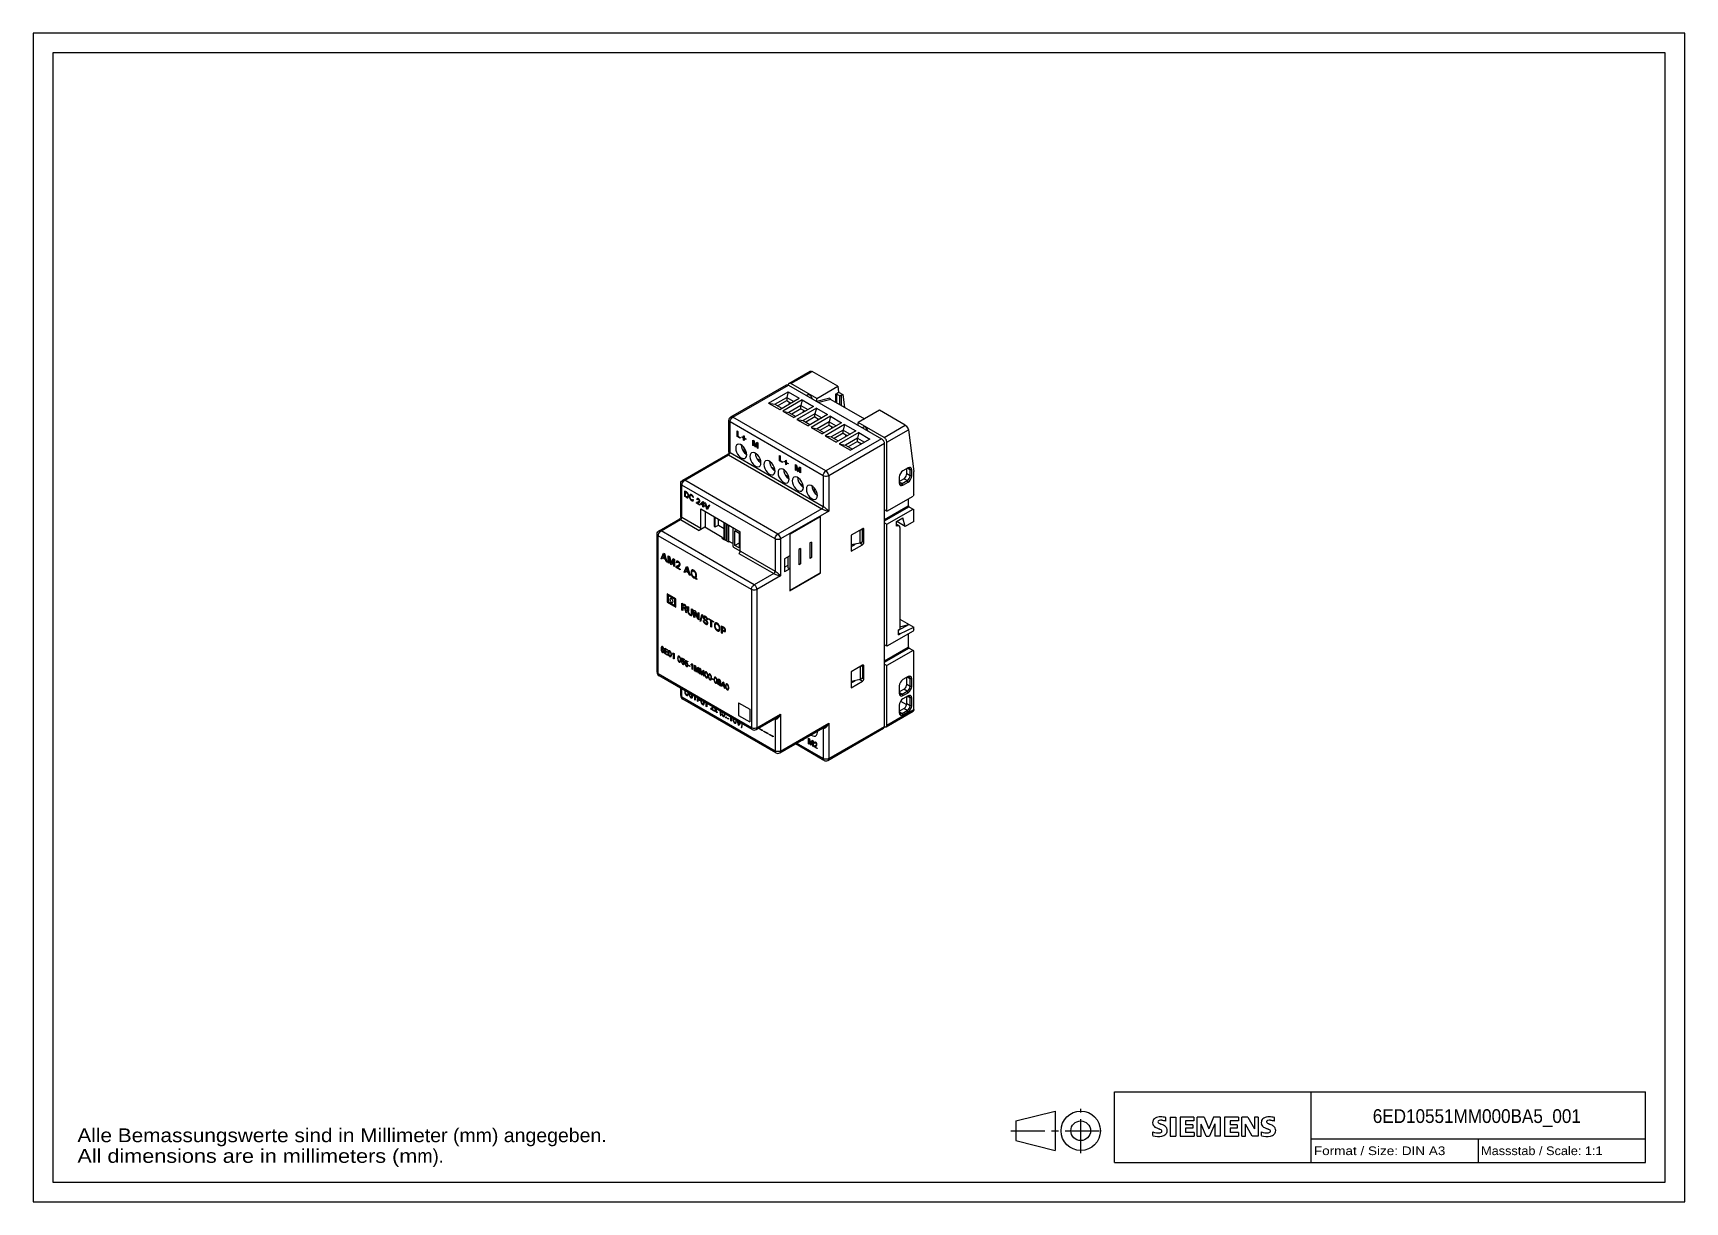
# Model space of a CAD drawing. Extents: x 0 to 420, y 0 to 297.
import ezdxf
from ezdxf.enums import TextEntityAlignment as Align

# ---------------------------------------------------------------- set-up
doc = ezdxf.new("R2010")
doc.units = 0
doc.header["$LTSCALE"] = 23.1
doc.linetypes.add('CENTER', pattern=[0.6, 0.375, -0.075, 0.075, -0.075])
doc.layers.get('0').update_dxf_attribs({"linetype": 'CONTINUOUS'})
for name, color, linetype in [('40000_ISO', 7, 'CONTINUOUS'), ('90000_FRAME', 7, 'CONTINUOUS'), ('91000_TIP', 7, 'CONTINUOUS')]:
    doc.layers.add(name, color=color, linetype=linetype)

msp = doc.modelspace()

# ---------------------------------------------------------------- texts
at = {"layer": '90000_FRAME', "color": 7, "linetype": 'CONTINUOUS'}
for s, height, p, p2 in [('6ED10551MM000BA5_001', 3.5, (340.63, 20.06), (393.54, 20.06)), ('Format / Size: DIN A3', 2.2, (325.66, 11.9), (359.08, 11.9)), ('Massstab / Scale: 1:1', 2.2, (368.16, 11.9), (399.06, 11.9))]:
    msp.add_text(s, height=height, dxfattribs=at).set_placement(p, p2, align=Align.FIT)
at = {"layer": '91000_TIP', "color": 7, "linetype": 'CONTINUOUS'}
for s, p, p2 in [('Alle Bemassungswerte sind in Millime', (11.28, 15.19), (99.61, 15.19)), ('ter (mm) angegeben.', (99.61, 15.19), (145.86, 15.19)), ('All dimensions are in millimeters (m', (11.28, 9.94), (97.69, 9.94)), ('m).', (97.69, 9.94), (104.44, 9.94))]:
    msp.add_text(s, height=3.5, dxfattribs=at).set_placement(p, p2, align=Align.FIT)

# ---------------------------------------------------------------- linework, layer by layer
at = {"color": 7, "linetype": 'CONTINUOUS'}
msp.add_line((192.48, 155.39), (192.41, 155.43), dxfattribs=at)
at = {"layer": '40000_ISO', "color": 7, "linetype": 'CONTINUOUS'}
for p, q in [((192.19, 207.98), (197.59, 211.1)), ((192.69, 207.93), (198.06, 211.03)), ((197.59, 211.1), (197.66, 211.13)), ((197.66, 211.13), (197.85, 211.12)), ((197.85, 211.12), (198.06, 211.03)), ((204.64, 207.24), (198.06, 211.03)), ((177.41, 199.45), (191.55, 207.62)), ((177.91, 199.4), (192.05, 207.57)), ((187.03, 202.99), (191.98, 205.85)), ((191.55, 207.62), (191.66, 207.66)), ((191.98, 205.85), (191.63, 204.42)), ((191.66, 207.66), (191.78, 207.66)), ((191.78, 207.66), (191.92, 207.63)), ((191.92, 207.63), (192.05, 207.57)), ((191.98, 205.85), (194.81, 204.22)), ((192, 207.68), (191.99, 207.6)), ((192.04, 207.81), (192, 207.68)), ((192.1, 207.91), (192.04, 207.81)), ((192.05, 207.57), (215.74, 193.89)), ((192.19, 207.98), (192.1, 207.91)), ((192.3, 208.02), (192.19, 207.98)), ((192.42, 208.03), (192.3, 208.02)), ((192.55, 208), (192.42, 208.03)), ((192.69, 207.93), (192.55, 208)), ((199.27, 204.14), (192.69, 207.93)), ((199.27, 204.14), (204.64, 207.24)), ((204.64, 207.24), (204.83, 205.72)), ((187.03, 202.99), (189.86, 201.36)), ((187.03, 202.99), (188.59, 202.67)), ((188.59, 202.67), (191.63, 204.42)), ((188.59, 202.67), (190.36, 201.65)), ((189.3, 202.26), (191.63, 203.61)), ((189.86, 201.36), (194.81, 204.22)), ((195.58, 203.78), (190.63, 200.92)), ((191.63, 204.42), (191.63, 203.61)), ((191.63, 204.42), (193.4, 203.4)), ((191.63, 203.61), (192.69, 202.99)), ((195.22, 202.35), (192.18, 200.59)), ((192.23, 202.73), (192.36, 203.18)), ((198.4, 202.15), (193.45, 199.29)), ((199.17, 201.7), (194.22, 198.85)), ((195.58, 203.78), (195.22, 202.35)), ((195.22, 201.53), (195.22, 202.35)), ((195.22, 202.35), (196.99, 201.33)), ((195.58, 203.78), (198.4, 202.15)), ((196.96, 205.06), (196.68, 204.9)), ((197.05, 205.1), (196.96, 205.06)), ((197.25, 205.1), (197.05, 205.1)), ((197.46, 205.01), (197.25, 205.1)), ((197.68, 204.85), (197.46, 205.01)), ((197.88, 204.62), (197.68, 204.85)), ((198.04, 204.35), (197.88, 204.62)), ((198.14, 204.06), (198.04, 204.35)), ((198.14, 204.05), (198.14, 204.06)), ((199.17, 201.7), (198.81, 200.28)), ((199.17, 201.7), (202, 200.07)), ((202.59, 204.27), (199.27, 203.41)), ((199.27, 203.41), (199.27, 204.14)), ((202.8, 203.89), (199.77, 203.11)), ((202.59, 204.27), (202.61, 204.16)), ((202.61, 204.16), (202.65, 204.05)), ((202.65, 204.05), (202.72, 203.96)), ((202.72, 203.96), (202.8, 203.89)), ((202.8, 203.89), (211.36, 198.95)), ((204.08, 205.28), (204.83, 205.72)), ((204.08, 205.28), (204.14, 205.31)), ((204.08, 203.16), (204.08, 205.28)), ((204.14, 205.31), (204.22, 205.31)), ((204.22, 205.31), (204.29, 205.31)), ((204.29, 205.31), (204.36, 205.28)), ((204.36, 202.99), (204.36, 205.28)), ((204.36, 205.28), (205.03, 204.89)), ((204.83, 205.72), (205.86, 205.13)), ((205.03, 204.89), (205.03, 202.61)), ((205.03, 204.89), (205.45, 204.89)), ((205.86, 205.13), (205.45, 204.89)), ((205.45, 204.89), (205.45, 202.36)), ((205.86, 205.13), (206.28, 201.88)), ((176.91, 198.59), (176.96, 198.89)), ((176.91, 190.47), (176.91, 198.59)), ((176.91, 198.59), (176.92, 198.49)), ((176.92, 198.49), (177.02, 198.32)), ((176.96, 198.89), (177.1, 199.17)), ((177.02, 198.32), (177.21, 198.18)), ((177.1, 199.17), (177.33, 199.39)), ((177.21, 198.18), (177.24, 198.45)), ((177.21, 190.42), (177.21, 198.18)), ((200.89, 184.5), (177.21, 198.18)), ((177.24, 198.45), (177.34, 198.73)), ((177.33, 199.39), (177.41, 199.45)), ((177.34, 198.73), (177.5, 199)), ((177.41, 199.45), (177.5, 199.49)), ((177.5, 199.49), (177.69, 199.49)), ((177.5, 199), (177.69, 199.23)), ((177.69, 199.49), (177.91, 199.4)), ((177.69, 199.23), (177.91, 199.4)), ((201.6, 185.73), (177.91, 199.4)), ((190.63, 200.92), (193.45, 199.29)), ((190.63, 200.92), (192.18, 200.59)), ((192.18, 200.59), (193.95, 199.57)), ((195.22, 201.53), (192.89, 200.19)), ((194.22, 198.85), (197.05, 197.21)), ((194.22, 198.85), (195.77, 198.52)), ((195.22, 201.53), (196.28, 200.92)), ((198.81, 200.28), (195.77, 198.52)), ((195.77, 198.52), (197.54, 197.5)), ((195.83, 200.66), (195.95, 201.11)), ((198.81, 199.46), (196.48, 198.11)), ((202, 200.07), (197.05, 197.21)), ((202.76, 199.63), (197.81, 196.77)), ((198.81, 199.46), (198.81, 200.28)), ((198.81, 200.28), (200.58, 199.25)), ((198.81, 199.46), (199.87, 198.85)), ((202.41, 198.2), (199.37, 196.45)), ((199.42, 198.58), (199.55, 199.04)), ((205.59, 198), (200.64, 195.14)), ((206.35, 197.56), (201.4, 194.7)), ((202.76, 199.63), (202.41, 198.2)), ((202.41, 197.38), (202.41, 198.2)), ((202.41, 198.2), (204.17, 197.18)), ((202.76, 199.63), (205.59, 198)), ((206.35, 197.56), (206, 196.13)), ((206.35, 197.56), (209.18, 195.92)), ((215.17, 201.15), (209.8, 198.05)), ((209.8, 197.33), (209.8, 198.05)), ((216.38, 194.26), (209.8, 198.05)), ((221.75, 197.36), (215.17, 201.15)), ((179.04, 194.5), (179.04, 195.89)), ((179.04, 195.89), (179.21, 195.8)), ((179.78, 194.08), (179.04, 194.5)), ((179.21, 195.8), (179.21, 194.57)), ((179.21, 194.57), (179.78, 194.24)), ((179.78, 194.24), (179.78, 194.08)), ((180.23, 194.31), (180.23, 194.43)), ((180.23, 194.43), (180.67, 194.18)), ((180.67, 194.06), (180.23, 194.31)), ((180.67, 194.18), (180.67, 194.68)), ((180.67, 194.68), (180.77, 194.63)), ((180.67, 193.56), (180.67, 194.06)), ((180.77, 193.5), (180.67, 193.56)), ((180.77, 194.63), (180.77, 194.12)), ((180.77, 194.12), (181.2, 193.87)), ((180.77, 194), (180.77, 193.5)), ((181.2, 193.75), (180.77, 194)), ((181.2, 193.87), (181.2, 193.75)), ((183, 192.22), (183, 193.6)), ((183, 193.6), (183.27, 193.45)), ((183.17, 193.36), (183.17, 192.12)), ((183.56, 191.89), (183.17, 193.36)), ((183.27, 193.45), (183.65, 192.07)), ((197.81, 196.77), (199.37, 196.45)), ((197.81, 196.77), (200.64, 195.14)), ((199.37, 196.45), (201.13, 195.43)), ((202.41, 197.38), (200.07, 196.04)), ((201.4, 194.7), (202.96, 194.37)), ((201.4, 194.7), (204.23, 193.07)), ((215.74, 193.89), (201.6, 185.73)), ((202.41, 197.38), (203.47, 196.77)), ((206, 196.13), (202.96, 194.37)), ((202.96, 194.37), (204.73, 193.35)), ((203.01, 196.51), (203.14, 196.96)), ((206, 195.31), (203.67, 193.96)), ((209.18, 195.92), (204.23, 193.07)), ((209.94, 195.48), (204.99, 192.62)), ((206, 195.31), (206, 196.13)), ((206, 196.13), (207.77, 195.11)), ((206, 195.31), (207.06, 194.7)), ((209.59, 194.05), (206.55, 192.3)), ((206.6, 194.44), (206.73, 194.89)), ((209.59, 193.24), (207.26, 191.89)), ((212.77, 193.85), (207.82, 190.99)), ((209.94, 195.48), (209.59, 194.05)), ((209.59, 193.24), (209.59, 194.05)), ((209.59, 194.05), (211.36, 193.03)), ((209.59, 193.24), (210.65, 192.62)), ((209.94, 195.48), (212.77, 193.85)), ((211.11, 196.9), (210.82, 196.73)), ((211.19, 196.93), (211.11, 196.9)), ((211.39, 196.94), (211.19, 196.93)), ((211.61, 196.85), (211.39, 196.94)), ((211.82, 196.68), (211.61, 196.85)), ((212.02, 196.45), (211.82, 196.68)), ((212.18, 196.18), (212.02, 196.45)), ((212.28, 195.9), (212.18, 196.18)), ((212.28, 195.89), (212.28, 195.9)), ((215.74, 193.89), (215.88, 193.8)), ((215.88, 193.8), (216.01, 193.67)), ((216.01, 193.67), (216.14, 193.53)), ((216.14, 193.53), (216.24, 193.36)), ((216.24, 193.36), (216.33, 193.19)), ((216.38, 194.26), (221.75, 197.36)), ((216.52, 194.16), (216.38, 194.26)), ((216.65, 194.04), (216.52, 194.16)), ((216.77, 193.89), (216.65, 194.04)), ((216.88, 193.73), (216.77, 193.89)), ((216.97, 193.56), (216.88, 193.73)), ((217.03, 193.38), (216.97, 193.56)), ((217.07, 193.2), (217.03, 193.38)), ((217.09, 193.03), (217.07, 193.2)), ((217.09, 193.03), (222.55, 196.19)), ((221.75, 197.36), (221.97, 197.19)), ((221.97, 197.19), (222.18, 196.97)), ((222.18, 196.97), (222.36, 196.72)), ((222.36, 196.72), (222.49, 196.45)), ((222.49, 196.45), (222.55, 196.19)), ((222.55, 196.19), (223.94, 185.56)), ((165.18, 183.41), (176.66, 190.04)), ((165.68, 183.36), (176.85, 189.81)), ((176.66, 190.04), (176.64, 190)), ((176.64, 190), (176.66, 189.95)), ((176.81, 190.17), (176.66, 190.04)), ((176.66, 189.95), (176.74, 189.88)), ((176.74, 189.88), (176.85, 189.81)), ((176.89, 190.33), (176.81, 190.17)), ((176.85, 189.81), (176.99, 189.92)), ((176.85, 189.81), (200.54, 176.13)), ((176.91, 190.47), (176.89, 190.33)), ((176.91, 190.47), (176.93, 190.51)), ((176.93, 190.51), (176.99, 190.51)), ((176.99, 190.51), (177.08, 190.48)), ((176.99, 189.92), (177.1, 190.07)), ((177.08, 190.48), (177.21, 190.42)), ((177.1, 190.07), (177.18, 190.25)), ((177.18, 190.25), (177.21, 190.42)), ((177.21, 190.42), (200.89, 176.74)), ((178.71, 191.93), (178.65, 191.5)), ((178.65, 191.5), (178.71, 191.01)), ((178.88, 192.26), (178.71, 191.93)), ((178.71, 191.01), (178.88, 190.49)), ((179.07, 192.42), (178.88, 192.26)), ((178.88, 190.49), (179.14, 189.99)), ((179.14, 192.45), (179.07, 192.42)), ((179.48, 192.51), (179.14, 192.45)), ((179.14, 189.99), (179.48, 189.54)), ((179.87, 192.42), (179.48, 192.51)), ((179.48, 189.54), (179.87, 189.19)), ((180.27, 192.19), (179.87, 192.42)), ((179.87, 189.19), (180.27, 188.95)), ((180.07, 192.32), (180.13, 191.83)), ((180.13, 191.83), (180.29, 191.31)), ((180.66, 191.83), (180.27, 192.19)), ((180.29, 191.31), (180.56, 190.8)), ((180.56, 190.8), (180.9, 190.36)), ((181, 191.38), (180.66, 191.83)), ((180.75, 191.71), (180.75, 190.74)), ((181.43, 190.35), (180.75, 190.74)), ((180.9, 190.36), (181.28, 190)), ((181.26, 190.88), (181, 191.38)), ((181.07, 188.95), (181.26, 189.12)), ((181.43, 190.36), (181.26, 190.88)), ((181.26, 189.12), (181.43, 189.44)), ((181.28, 190), (181.48, 189.89)), ((181.47, 190.02), (181.36, 189.96)), ((181.48, 189.87), (181.43, 190.36)), ((181.43, 189.44), (181.48, 189.87)), ((182.3, 189.86), (182.25, 189.43)), ((182.25, 189.43), (182.3, 188.93)), ((182.47, 190.18), (182.3, 189.86)), ((182.66, 190.34), (182.47, 190.18)), ((182.73, 190.38), (182.66, 190.34)), ((183.07, 190.44), (182.73, 190.38)), ((183.17, 192.12), (183, 192.22)), ((183.46, 190.34), (183.07, 190.44)), ((183.86, 190.11), (183.46, 190.34)), ((183.73, 191.8), (183.56, 191.89)), ((183.65, 192.07), (184.01, 193.02)), ((183.66, 190.24), (183.72, 189.75)), ((183.72, 189.75), (183.89, 189.23)), ((184.12, 192.82), (183.73, 191.8)), ((184.25, 189.76), (183.86, 190.11)), ((183.89, 189.23), (184.15, 188.73)), ((184.01, 193.02), (184.28, 192.87)), ((184.12, 191.57), (184.12, 192.82)), ((184.28, 191.48), (184.12, 191.57)), ((184.59, 189.31), (184.25, 189.76)), ((184.28, 192.87), (184.28, 191.48)), ((184.85, 188.81), (184.59, 189.31)), ((189.79, 188.3), (189.79, 189.69)), ((189.79, 189.69), (189.96, 189.59)), ((189.96, 189.59), (189.96, 188.36)), ((216.45, 192.67), (202.31, 184.5)), ((204.99, 192.62), (206.55, 192.3)), ((204.99, 192.62), (207.82, 190.99)), ((206.55, 192.3), (208.32, 191.28)), ((216.33, 193.19), (216.4, 193.01)), ((216.4, 193.01), (216.44, 192.83)), ((216.44, 192.83), (216.45, 192.67)), ((216.45, 120.81), (216.45, 192.67)), ((217.09, 175.48), (217.09, 193.03)), ((180.27, 188.95), (180.66, 188.86)), ((180.66, 188.86), (181, 188.92)), ((181, 188.92), (181.07, 188.95)), ((182.3, 188.93), (182.47, 188.42)), ((182.47, 188.42), (182.73, 187.91)), ((182.73, 187.91), (183.07, 187.47)), ((183.07, 187.47), (183.46, 187.11)), ((183.46, 187.11), (183.86, 186.88)), ((183.86, 186.88), (184.25, 186.79)), ((185.02, 188.28), (184.11, 188.8)), ((184.15, 188.73), (184.49, 188.28)), ((184.2, 188.66), (184.24, 188.73)), ((184.25, 186.79), (184.59, 186.84)), ((184.49, 188.58), (184.41, 188.38)), ((184.49, 188.28), (184.87, 187.93)), ((184.59, 186.84), (184.66, 186.88)), ((184.66, 186.88), (184.85, 187.04)), ((185.02, 188.29), (184.85, 188.81)), ((184.85, 187.04), (185.02, 187.37)), ((184.87, 187.93), (185.07, 187.81)), ((185.08, 187.8), (185.02, 188.29)), ((185.02, 187.37), (185.08, 187.8)), ((185.9, 187.78), (185.84, 187.35)), ((185.84, 187.35), (185.9, 186.86)), ((186.06, 188.11), (185.9, 187.78)), ((185.9, 186.86), (186.06, 186.34)), ((186.25, 188.27), (186.06, 188.11)), ((186.06, 186.34), (186.33, 185.84)), ((186.33, 188.31), (186.25, 188.27)), ((186.67, 188.36), (186.33, 188.31)), ((186.33, 185.84), (186.67, 185.39)), ((187.05, 188.27), (186.67, 188.36)), ((186.67, 185.39), (187.05, 185.04)), ((187.45, 188.04), (187.05, 188.27)), ((187.05, 185.04), (187.45, 184.81)), ((187.25, 188.17), (187.31, 187.68)), ((187.31, 187.68), (187.48, 187.16)), ((187.84, 187.68), (187.45, 188.04)), ((187.45, 184.81), (187.84, 184.71)), ((187.48, 187.16), (187.74, 186.65)), ((188.61, 186.2), (187.7, 186.73)), ((187.74, 186.65), (188.08, 186.21)), ((188.18, 187.24), (187.84, 187.68)), ((187.95, 186.58), (187.84, 186.52)), ((188.08, 186.21), (188.47, 185.85)), ((188.44, 186.73), (188.18, 187.24)), ((188.18, 184.77), (188.25, 184.81)), ((188.25, 184.81), (188.44, 184.97)), ((188.61, 186.21), (188.44, 186.73)), ((188.44, 184.97), (188.61, 185.29)), ((188.54, 185.96), (188.46, 185.86)), ((188.47, 185.85), (188.67, 185.74)), ((188.63, 186.04), (188.54, 185.96)), ((188.67, 185.72), (188.61, 186.21)), ((188.61, 185.29), (188.67, 185.72)), ((189.49, 185.71), (189.43, 185.28)), ((189.43, 185.28), (189.49, 184.79)), ((189.66, 186.03), (189.49, 185.71)), ((189.85, 186.2), (189.66, 186.03)), ((190.52, 187.87), (189.79, 188.3)), ((189.92, 186.23), (189.85, 186.2)), ((190.26, 186.29), (189.92, 186.23)), ((189.96, 188.36), (190.52, 188.03)), ((190.64, 186.2), (190.26, 186.29)), ((190.52, 188.03), (190.52, 187.87)), ((191.05, 185.96), (190.64, 186.2)), ((190.85, 186.1), (190.9, 185.6)), ((190.9, 185.6), (191.07, 185.08)), ((190.98, 188.11), (190.98, 188.23)), ((190.98, 188.23), (191.41, 187.97)), ((191.41, 187.86), (190.98, 188.11)), ((191.43, 185.61), (191.05, 185.96)), ((191.07, 185.08), (191.33, 184.58)), ((191.41, 187.97), (191.41, 188.48)), ((191.41, 188.48), (191.52, 188.42)), ((191.41, 187.35), (191.41, 187.86)), ((191.52, 187.29), (191.41, 187.35)), ((191.77, 185.16), (191.43, 185.61)), ((191.52, 188.42), (191.52, 187.92)), ((191.52, 187.92), (191.95, 187.66)), ((191.52, 187.8), (191.52, 187.29)), ((191.95, 187.55), (191.52, 187.8)), ((192.03, 184.66), (191.77, 185.16)), ((191.95, 187.66), (191.95, 187.55)), ((193.82, 185.97), (193.82, 187.36)), ((193.82, 187.36), (194.09, 187.2)), ((193.99, 185.88), (193.82, 185.97)), ((193.99, 187.12), (193.99, 185.88)), ((194.38, 185.65), (193.99, 187.12)), ((194.09, 187.2), (194.47, 185.82)), ((194.55, 185.55), (194.38, 185.65)), ((194.47, 185.82), (194.83, 186.78)), ((194.93, 186.57), (194.55, 185.55)), ((194.83, 186.78), (195.1, 186.62)), ((194.93, 185.33), (194.93, 186.57)), ((195.1, 185.23), (194.93, 185.33)), ((195.1, 186.62), (195.1, 185.23)), ((200.93, 184.77), (201.03, 185.06)), ((201.03, 185.06), (201.19, 185.33)), ((201.19, 185.33), (201.38, 185.56)), ((201.38, 185.56), (201.6, 185.73)), ((201.82, 185.56), (201.6, 185.73)), ((202.02, 185.33), (201.82, 185.56)), ((202.17, 185.06), (202.02, 185.33)), ((202.27, 184.77), (202.17, 185.06)), ((220.52, 185.09), (220.32, 184.63)), ((220.82, 185.49), (220.52, 185.09)), ((221.17, 185.78), (220.82, 185.49)), ((222.48, 186.53), (221.17, 185.78)), ((222.09, 184.71), (222.12, 184.98)), ((222.12, 184.98), (222.12, 186.33)), ((222.97, 184.49), (222.12, 184.98)), ((222.54, 186.5), (222.27, 186.41)), ((222.97, 186), (222.27, 186.41)), ((222.83, 186.65), (222.48, 186.53)), ((222.77, 186.46), (222.54, 186.5)), ((222.92, 186.28), (222.77, 186.46)), ((223.13, 186.6), (222.83, 186.65)), ((222.97, 186), (222.92, 186.28)), ((222.97, 184.49), (222.97, 186)), ((223.4, 186), (222.97, 186)), ((223.33, 186.37), (223.13, 186.6)), ((223.4, 186), (223.33, 186.37)), ((223.4, 184.49), (223.4, 186)), ((223.94, 179.68), (223.94, 185.56)), ((164.68, 182.54), (164.73, 182.85)), ((164.68, 174.02), (164.68, 182.54)), ((164.68, 182.54), (164.69, 182.45)), ((164.69, 182.45), (164.79, 182.28)), ((164.73, 182.85), (164.87, 183.13)), ((164.79, 182.28), (164.97, 182.13)), ((164.87, 183.13), (165.09, 183.35)), ((164.97, 182.13), (165.01, 182.4)), ((164.97, 173.97), (164.97, 182.13)), ((188.66, 168.46), (164.97, 182.13)), ((165.01, 182.4), (165.11, 182.69)), ((165.09, 183.35), (165.18, 183.41)), ((165.11, 182.69), (165.26, 182.96)), ((165.18, 183.41), (165.26, 183.44)), ((165.26, 183.44), (165.46, 183.44)), ((165.26, 182.96), (165.46, 183.19)), ((165.46, 183.44), (165.68, 183.36)), ((165.46, 183.19), (165.68, 183.36)), ((189.37, 169.68), (165.68, 183.36)), ((165.68, 179.27), (165.68, 180.66)), ((165.68, 180.66), (166.06, 180.44)), ((187.84, 184.71), (188.18, 184.77)), ((189.49, 184.79), (189.66, 184.27)), ((189.66, 184.27), (189.92, 183.76)), ((189.92, 183.76), (190.26, 183.32)), ((190.26, 183.32), (190.64, 182.96)), ((190.64, 182.96), (191.05, 182.73)), ((191.05, 182.73), (191.43, 182.64)), ((192.2, 184.13), (191.3, 184.65)), ((191.33, 184.58), (191.67, 184.13)), ((191.43, 182.64), (191.77, 182.7)), ((191.67, 184.13), (192.06, 183.78)), ((191.77, 182.7), (191.84, 182.73)), ((191.84, 182.73), (192.03, 182.89)), ((192.2, 184.14), (192.03, 184.66)), ((192.03, 182.89), (192.2, 183.22)), ((192.06, 183.78), (192.26, 183.67)), ((192.26, 183.65), (192.2, 184.14)), ((192.2, 183.22), (192.26, 183.65)), ((193.08, 183.63), (193.02, 183.21)), ((193.02, 183.21), (193.08, 182.71)), ((193.25, 183.96), (193.08, 183.63)), ((193.08, 182.71), (193.25, 182.19)), ((193.44, 184.12), (193.25, 183.96)), ((193.25, 182.19), (193.51, 181.69)), ((193.51, 184.16), (193.44, 184.12)), ((193.85, 184.21), (193.51, 184.16)), ((193.51, 181.69), (193.85, 181.24)), ((194.24, 184.12), (193.85, 184.21)), ((193.85, 181.24), (194.24, 180.89)), ((194.64, 183.89), (194.24, 184.12)), ((194.24, 180.89), (194.64, 180.66)), ((194.44, 184.02), (194.49, 183.53)), ((194.49, 183.53), (194.66, 183.01)), ((195.02, 183.54), (194.64, 183.89)), ((194.64, 180.66), (195.02, 180.57)), ((194.66, 183.01), (194.93, 182.51)), ((195.8, 182.05), (194.89, 182.58)), ((194.93, 182.51), (195.26, 182.06)), ((195.36, 183.09), (195.02, 183.54)), ((195.02, 180.57), (195.36, 180.62)), ((195.26, 182.06), (195.65, 181.71)), ((195.63, 182.59), (195.36, 183.09)), ((195.36, 180.62), (195.44, 180.66)), ((195.44, 180.66), (195.63, 180.82)), ((195.79, 182.07), (195.63, 182.59)), ((195.63, 180.82), (195.79, 181.15)), ((195.65, 181.71), (195.85, 181.59)), ((195.85, 181.57), (195.79, 182.07)), ((195.79, 181.15), (195.85, 181.57)), ((196.67, 181.56), (196.62, 181.13)), ((196.62, 181.13), (196.67, 180.64)), ((196.84, 181.89), (196.67, 181.56)), ((196.67, 180.64), (196.84, 180.12)), ((197.03, 182.05), (196.84, 181.89)), ((197.1, 182.08), (197.03, 182.05)), ((197.44, 182.14), (197.1, 182.08)), ((197.83, 182.05), (197.44, 182.14)), ((198.23, 181.82), (197.83, 182.05)), ((198.03, 181.95), (198.09, 181.46)), ((198.09, 181.46), (198.25, 180.94)), ((198.62, 181.46), (198.23, 181.82)), ((198.25, 180.94), (198.52, 180.43)), ((198.96, 181.02), (198.62, 181.46)), ((198.71, 180.37), (198.71, 181.34)), ((199.22, 180.51), (198.96, 181.02)), ((200.89, 184.5), (200.93, 184.77)), ((200.89, 184.5), (200.89, 176.74)), ((201.15, 184.39), (200.89, 184.5)), ((201.45, 184.34), (201.15, 184.39)), ((201.76, 184.34), (201.45, 184.34)), ((202.06, 184.4), (201.76, 184.34)), ((202.31, 184.5), (202.06, 184.4)), ((202.31, 184.5), (202.27, 184.77)), ((202.31, 184.5), (202.31, 175.52)), ((220.32, 184.63), (220.25, 184.18)), ((220.25, 184.18), (220.25, 182.67)), ((220.25, 183.08), (221.42, 183.76)), ((220.25, 182.92), (220.3, 182.64)), ((220.96, 182.51), (220.25, 182.92)), ((220.25, 182.67), (220.32, 182.31)), ((220.3, 182.64), (220.46, 182.46)), ((220.32, 182.31), (220.52, 182.08)), ((220.46, 182.46), (220.69, 182.42)), ((220.52, 182.08), (220.82, 182.02)), ((220.69, 182.42), (220.96, 182.51)), ((220.82, 182.02), (221.17, 182.14)), ((220.96, 182.51), (222.27, 183.27)), ((221.17, 182.14), (220.96, 182.51)), ((221.17, 182.14), (222.48, 182.9)), ((221.42, 183.76), (221.64, 183.92)), ((222.27, 183.27), (221.42, 183.76)), ((221.64, 183.92), (221.83, 184.15)), ((221.83, 184.15), (221.99, 184.42)), ((221.99, 184.42), (222.09, 184.71)), ((222.27, 183.27), (222.54, 183.48)), ((222.48, 182.9), (222.27, 183.27)), ((222.48, 182.9), (222.83, 183.18)), ((222.54, 183.48), (222.77, 183.79)), ((222.77, 183.79), (222.92, 184.15)), ((222.83, 183.18), (223.13, 183.58)), ((222.92, 184.15), (222.97, 184.49)), ((223.4, 184.49), (222.97, 184.49)), ((223.13, 183.58), (223.33, 184.04)), ((223.33, 184.04), (223.4, 184.49)), ((166.09, 179.04), (165.68, 179.27)), ((165.84, 180.41), (165.84, 179.34)), ((166.06, 180.29), (165.84, 180.41)), ((165.84, 179.34), (166.09, 179.19)), ((166.08, 180.43), (166.06, 180.44)), ((166.06, 180.29), (166.08, 180.28)), ((166.1, 180.42), (166.08, 180.43)), ((166.08, 180.28), (166.09, 180.27)), ((166.09, 180.27), (166.11, 180.26)), ((166.11, 179.18), (166.09, 179.19)), ((166.09, 179.04), (166.11, 179.02)), ((166.12, 180.4), (166.1, 180.42)), ((166.11, 180.26), (166.12, 180.25)), ((166.13, 179.17), (166.11, 179.18)), ((166.11, 179.02), (166.13, 179.01)), ((166.15, 180.39), (166.12, 180.4)), ((166.12, 180.25), (166.14, 180.24)), ((166.14, 179.17), (166.13, 179.17)), ((166.13, 179.01), (166.15, 179)), ((166.14, 180.24), (166.15, 180.22)), ((166.16, 179.16), (166.14, 179.17)), ((166.17, 180.37), (166.15, 180.39)), ((166.15, 180.22), (166.17, 180.21)), ((166.15, 179), (166.17, 178.99)), ((166.18, 179.15), (166.16, 179.16)), ((166.19, 180.36), (166.17, 180.37)), ((166.17, 180.21), (166.19, 180.2)), ((166.17, 178.99), (166.19, 178.98)), ((166.19, 179.14), (166.18, 179.15)), ((166.21, 180.34), (166.19, 180.36)), ((166.19, 180.2), (166.2, 180.19)), ((166.21, 179.14), (166.19, 179.14)), ((166.19, 178.98), (166.22, 178.97)), ((166.2, 180.19), (166.22, 180.18)), ((166.23, 180.33), (166.21, 180.34)), ((166.23, 179.13), (166.21, 179.14)), ((166.22, 180.18), (166.23, 180.16)), ((166.22, 178.97), (166.24, 178.96)), ((166.25, 180.31), (166.23, 180.33)), ((166.23, 180.16), (166.25, 180.15)), ((166.24, 179.13), (166.23, 179.13)), ((166.26, 179.12), (166.24, 179.13)), ((166.24, 178.96), (166.26, 178.96)), ((166.28, 180.29), (166.25, 180.31)), ((166.25, 180.15), (166.26, 180.13)), ((166.26, 180.13), (166.28, 180.12)), ((166.27, 179.12), (166.26, 179.12)), ((166.26, 178.96), (166.28, 178.95)), ((166.28, 179.12), (166.27, 179.12)), ((166.3, 180.27), (166.28, 180.29)), ((166.28, 180.12), (166.29, 180.1)), ((166.3, 179.12), (166.28, 179.12)), ((166.28, 178.95), (166.3, 178.94)), ((166.29, 180.1), (166.3, 180.09)), ((166.32, 180.25), (166.3, 180.27)), ((166.3, 180.09), (166.32, 180.07)), ((166.31, 179.12), (166.3, 179.12)), ((166.3, 178.94), (166.32, 178.94)), ((166.32, 179.12), (166.31, 179.12)), ((166.34, 180.23), (166.32, 180.25)), ((166.32, 180.07), (166.33, 180.05)), ((166.34, 179.12), (166.32, 179.12)), ((166.32, 178.94), (166.34, 178.93)), ((166.33, 180.05), (166.34, 180.03)), ((166.36, 180.21), (166.34, 180.23)), ((166.34, 180.03), (166.36, 180.02)), ((166.35, 179.12), (166.34, 179.12)), ((166.34, 178.93), (166.35, 178.93)), ((166.36, 179.12), (166.35, 179.12)), ((166.35, 178.93), (166.37, 178.93)), ((166.38, 180.19), (166.36, 180.21)), ((166.36, 180.02), (166.37, 180)), ((166.37, 179.13), (166.36, 179.12)), ((166.37, 180), (166.38, 179.98)), ((166.38, 179.13), (166.37, 179.13)), ((166.37, 178.93), (166.39, 178.93)), ((166.4, 180.17), (166.38, 180.19)), ((166.38, 179.98), (166.39, 179.96)), ((166.39, 179.14), (166.38, 179.13)), ((166.39, 179.96), (166.4, 179.94)), ((166.4, 179.14), (166.39, 179.14)), ((166.39, 178.93), (166.41, 178.93)), ((166.41, 180.15), (166.4, 180.17)), ((166.4, 179.94), (166.41, 179.92)), ((166.41, 179.15), (166.4, 179.14)), ((166.43, 180.12), (166.41, 180.15)), ((166.41, 179.92), (166.42, 179.9)), ((166.42, 179.16), (166.41, 179.16)), ((166.41, 179.16), (166.41, 179.15)), ((166.41, 178.93), (166.43, 178.93)), ((166.42, 179.9), (166.43, 179.88)), ((166.43, 179.17), (166.42, 179.16)), ((166.45, 180.1), (166.43, 180.12)), ((166.43, 179.88), (166.44, 179.86)), ((166.44, 179.18), (166.43, 179.17)), ((166.43, 178.93), (166.45, 178.93)), ((166.44, 179.86), (166.44, 179.84)), ((166.44, 179.84), (166.45, 179.82)), ((166.45, 179.21), (166.44, 179.19)), ((166.44, 179.19), (166.44, 179.18)), ((166.47, 180.08), (166.45, 180.1)), ((166.45, 179.82), (166.46, 179.8)), ((166.46, 179.22), (166.45, 179.21)), ((166.45, 178.93), (166.46, 178.94)), ((166.46, 179.8), (166.47, 179.78)), ((166.47, 179.24), (166.46, 179.23)), ((166.46, 179.23), (166.46, 179.22)), ((166.46, 178.94), (166.48, 178.94)), ((166.48, 180.05), (166.47, 180.08)), ((166.47, 179.78), (166.47, 179.76)), ((166.47, 179.76), (166.48, 179.74)), ((166.48, 179.28), (166.47, 179.26)), ((166.47, 179.26), (166.47, 179.24)), ((166.5, 180.03), (166.48, 180.05)), ((166.48, 179.74), (166.48, 179.72)), ((166.48, 179.72), (166.48, 179.7)), ((166.48, 179.7), (166.49, 179.68)), ((166.49, 179.31), (166.48, 179.29)), ((166.48, 179.29), (166.48, 179.28)), ((166.48, 178.94), (166.5, 178.95)), ((166.49, 179.68), (166.49, 179.66)), ((166.49, 179.66), (166.49, 179.64)), ((166.49, 179.64), (166.5, 179.62)), ((166.5, 179.4), (166.49, 179.37)), ((166.49, 179.37), (166.49, 179.34)), ((166.49, 179.34), (166.49, 179.33)), ((166.49, 179.33), (166.49, 179.31)), ((166.51, 180), (166.5, 180.03)), ((166.5, 179.62), (166.5, 179.6)), ((166.5, 179.6), (166.5, 179.58)), ((166.5, 179.58), (166.5, 179.56)), ((166.5, 179.56), (166.5, 179.54)), ((166.5, 179.54), (166.5, 179.52)), ((166.5, 179.52), (166.5, 179.5)), ((166.5, 179.5), (166.5, 179.47)), ((166.5, 179.47), (166.5, 179.45)), ((166.5, 179.45), (166.5, 179.42)), ((166.5, 179.42), (166.5, 179.4)), ((166.5, 178.95), (166.51, 178.96)), ((166.53, 179.97), (166.51, 180)), ((166.51, 178.96), (166.53, 178.96)), ((166.54, 179.95), (166.53, 179.97)), ((166.53, 178.96), (166.54, 178.98)), ((166.55, 179.92), (166.54, 179.95)), ((166.54, 178.98), (166.56, 178.99)), ((166.57, 179.9), (166.55, 179.92)), ((166.56, 178.99), (166.57, 179)), ((166.58, 179.87), (166.57, 179.9)), ((166.57, 179), (166.58, 179.01)), ((166.59, 179.84), (166.58, 179.87)), ((166.58, 179.01), (166.59, 179.03)), ((166.6, 179.82), (166.59, 179.84)), ((166.59, 179.03), (166.6, 179.04)), ((166.61, 179.79), (166.6, 179.82)), ((166.6, 179.04), (166.61, 179.06)), ((166.62, 179.76), (166.61, 179.79)), ((166.61, 179.06), (166.62, 179.08)), ((166.62, 179.73), (166.62, 179.76)), ((166.63, 179.7), (166.62, 179.73)), ((166.62, 179.08), (166.63, 179.09)), ((166.64, 179.68), (166.63, 179.7)), ((166.63, 179.11), (166.64, 179.13)), ((166.63, 179.09), (166.63, 179.11)), ((166.64, 179.65), (166.64, 179.68)), ((166.65, 179.62), (166.64, 179.65)), ((166.64, 179.15), (166.65, 179.17)), ((166.64, 179.13), (166.64, 179.15)), ((166.65, 179.59), (166.65, 179.62)), ((166.66, 179.57), (166.65, 179.59)), ((166.65, 179.19), (166.66, 179.22)), ((166.65, 179.17), (166.65, 179.19)), ((166.66, 179.54), (166.66, 179.57)), ((166.66, 179.51), (166.66, 179.54)), ((166.66, 179.48), (166.66, 179.51)), ((166.66, 179.46), (166.66, 179.48)), ((166.66, 179.43), (166.66, 179.46)), ((166.66, 179.41), (166.66, 179.43)), ((166.67, 179.38), (166.66, 179.41)), ((166.66, 179.36), (166.67, 179.38)), ((166.66, 179.33), (166.66, 179.36)), ((166.66, 179.31), (166.66, 179.33)), ((166.66, 179.28), (166.66, 179.31)), ((166.66, 179.26), (166.66, 179.28)), ((166.66, 179.24), (166.66, 179.26)), ((166.66, 179.22), (166.66, 179.24)), ((166.91, 179.43), (166.9, 179.4)), ((166.9, 179.4), (166.9, 179.37)), ((166.9, 179.37), (166.9, 179.35)), ((166.9, 179.35), (166.9, 179.32)), ((166.9, 179.32), (166.9, 179.29)), ((166.9, 179.29), (166.9, 179.26)), ((166.9, 179.26), (166.9, 179.23)), ((166.9, 179.23), (166.9, 179.2)), ((166.9, 179.2), (166.9, 179.17)), ((166.9, 179.17), (166.9, 179.14)), ((166.9, 179.14), (166.9, 179.11)), ((166.9, 179.11), (166.91, 179.08)), ((166.92, 179.5), (166.91, 179.48)), ((166.91, 179.48), (166.91, 179.45)), ((166.91, 179.45), (166.91, 179.43)), ((166.91, 179.08), (166.91, 179.05)), ((166.91, 179.05), (166.91, 179.03)), ((166.91, 179.03), (166.92, 179)), ((166.93, 179.54), (166.92, 179.52)), ((166.92, 179.52), (166.92, 179.5)), ((166.92, 179), (166.92, 178.97)), ((166.92, 178.97), (166.93, 178.94)), ((166.94, 179.56), (166.93, 179.54)), ((166.93, 178.94), (166.94, 178.92)), ((166.95, 179.6), (166.94, 179.58)), ((166.94, 179.58), (166.94, 179.56)), ((166.94, 178.92), (166.94, 178.89)), ((166.94, 178.89), (166.95, 178.86)), ((166.96, 179.62), (166.95, 179.6)), ((166.95, 178.86), (166.96, 178.83)), ((166.97, 179.63), (166.96, 179.62)), ((166.96, 178.83), (166.97, 178.81)), ((166.98, 179.65), (166.97, 179.63)), ((166.97, 178.81), (166.98, 178.78)), ((166.99, 179.66), (166.98, 179.65)), ((166.98, 178.78), (166.99, 178.76)), ((167, 179.68), (166.99, 179.66)), ((166.99, 178.76), (167, 178.73)), ((167.01, 179.69), (167, 179.68)), ((167, 178.73), (167.01, 178.7)), ((167.02, 179.7), (167.01, 179.69)), ((167.01, 178.7), (167.02, 178.68)), ((167.03, 179.71), (167.02, 179.7)), ((167.02, 178.68), (167.03, 178.66)), ((167.05, 179.72), (167.03, 179.71)), ((167.03, 178.66), (167.05, 178.63)), ((167.06, 179.73), (167.05, 179.72)), ((167.05, 178.63), (167.06, 178.61)), ((167.07, 179.74), (167.06, 179.73)), ((167.06, 179.21), (167.07, 179.23)), ((167.06, 179.19), (167.06, 179.21)), ((167.06, 179.16), (167.06, 179.19)), ((167.07, 179.13), (167.06, 179.16)), ((167.06, 178.61), (167.07, 178.59)), ((167.09, 179.74), (167.07, 179.74)), ((167.07, 179.33), (167.08, 179.35)), ((167.07, 179.32), (167.07, 179.33)), ((167.07, 179.31), (167.07, 179.32)), ((167.07, 179.28), (167.07, 179.31)), ((167.07, 179.26), (167.07, 179.28)), ((167.07, 179.23), (167.07, 179.26)), ((167.07, 179.11), (167.07, 179.13)), ((167.07, 179.08), (167.07, 179.11)), ((167.07, 179.05), (167.07, 179.08)), ((167.07, 179.03), (167.07, 179.05)), ((167.08, 179), (167.07, 179.03)), ((167.07, 178.59), (167.09, 178.56)), ((167.08, 179.38), (167.09, 179.39)), ((167.08, 179.36), (167.08, 179.38)), ((167.08, 179.35), (167.08, 179.36)), ((167.08, 178.98), (167.08, 179)), ((167.08, 178.95), (167.08, 178.98)), ((167.09, 178.93), (167.08, 178.95)), ((167.1, 179.75), (167.09, 179.74)), ((167.09, 179.41), (167.1, 179.43)), ((167.09, 179.39), (167.09, 179.41)), ((167.09, 178.9), (167.09, 178.93)), ((167.1, 178.88), (167.09, 178.9)), ((167.09, 178.56), (167.1, 178.54)), ((167.11, 179.75), (167.1, 179.75)), ((167.1, 179.44), (167.11, 179.45)), ((167.1, 179.43), (167.1, 179.44)), ((167.11, 178.86), (167.1, 178.88)), ((167.1, 178.54), (167.12, 178.52)), ((167.13, 179.76), (167.11, 179.75)), ((167.11, 179.46), (167.12, 179.48)), ((167.11, 179.45), (167.11, 179.46)), ((167.11, 178.84), (167.11, 178.86)), ((167.12, 178.82), (167.11, 178.84)), ((167.12, 179.48), (167.13, 179.49)), ((167.12, 178.8), (167.12, 178.82)), ((167.13, 178.78), (167.12, 178.8)), ((167.12, 178.52), (167.13, 178.5)), ((167.15, 179.76), (167.13, 179.76)), ((167.13, 179.49), (167.14, 179.5)), ((167.14, 178.76), (167.13, 178.78)), ((167.13, 178.5), (167.15, 178.48)), ((167.14, 179.51), (167.15, 179.52)), ((167.14, 179.5), (167.14, 179.51)), ((167.14, 178.74), (167.14, 178.76)), ((167.15, 178.73), (167.14, 178.74)), ((167.16, 179.76), (167.15, 179.76)), ((167.15, 179.52), (167.16, 179.52)), ((167.16, 178.71), (167.15, 178.73)), ((167.15, 178.48), (167.16, 178.46)), ((167.18, 179.76), (167.16, 179.76)), ((167.16, 179.52), (167.17, 179.53)), ((167.17, 178.69), (167.16, 178.71)), ((167.16, 178.46), (167.18, 178.44)), ((167.17, 179.53), (167.17, 179.54)), ((167.17, 179.54), (167.18, 179.54)), ((167.17, 178.68), (167.17, 178.69)), ((167.18, 178.66), (167.17, 178.68)), ((167.2, 179.76), (167.18, 179.76)), ((167.18, 179.54), (167.19, 179.55)), ((167.19, 178.64), (167.18, 178.66)), ((167.18, 178.44), (167.2, 178.42)), ((167.19, 179.55), (167.2, 179.55)), ((167.2, 178.63), (167.19, 178.64)), ((167.21, 179.76), (167.2, 179.76)), ((167.2, 179.55), (167.21, 179.56)), ((167.21, 178.61), (167.2, 178.63)), ((167.2, 178.42), (167.21, 178.4)), ((167.23, 179.76), (167.21, 179.76)), ((167.21, 179.56), (167.22, 179.56)), ((167.22, 178.6), (167.21, 178.61)), ((167.21, 178.4), (167.23, 178.39)), ((167.22, 179.56), (167.23, 179.56)), ((167.23, 178.58), (167.22, 178.6)), ((167.25, 179.75), (167.23, 179.76)), ((167.23, 179.56), (167.24, 179.57)), ((167.24, 178.56), (167.23, 178.58)), ((167.23, 178.39), (167.25, 178.37)), ((167.24, 179.57), (167.25, 179.57)), ((167.26, 178.55), (167.24, 178.56)), ((167.27, 179.75), (167.25, 179.75)), ((167.25, 179.57), (167.26, 179.57)), ((167.25, 178.37), (167.27, 178.35)), ((167.26, 179.57), (167.27, 179.57)), ((167.27, 178.53), (167.26, 178.55)), ((167.29, 179.74), (167.27, 179.75)), ((167.27, 179.57), (167.28, 179.57)), ((167.28, 178.52), (167.27, 178.53)), ((167.27, 178.35), (167.29, 178.34)), ((167.28, 179.57), (167.29, 179.57)), ((167.29, 178.51), (167.28, 178.52)), ((167.31, 179.74), (167.29, 179.74)), ((167.29, 179.57), (167.31, 179.56)), ((167.31, 178.49), (167.29, 178.51)), ((167.29, 178.34), (167.31, 178.32)), ((167.33, 179.73), (167.31, 179.74)), ((167.31, 179.56), (167.32, 179.56)), ((167.32, 178.48), (167.31, 178.49)), ((167.31, 178.32), (167.33, 178.3)), ((167.32, 179.56), (167.33, 179.56)), ((167.33, 178.47), (167.32, 178.48)), ((167.35, 179.72), (167.33, 179.73)), ((167.33, 179.56), (167.34, 179.56)), ((167.35, 178.45), (167.33, 178.47)), ((167.33, 178.3), (167.35, 178.29)), ((167.34, 179.56), (167.36, 179.55)), ((167.37, 179.71), (167.35, 179.72)), ((167.36, 178.44), (167.35, 178.45)), ((167.35, 178.29), (167.37, 178.27)), ((167.36, 179.55), (167.37, 179.55)), ((167.37, 178.43), (167.36, 178.44)), ((167.39, 179.7), (167.37, 179.71)), ((167.37, 179.55), (167.38, 179.54)), ((167.39, 178.42), (167.37, 178.43)), ((167.37, 178.27), (167.39, 178.26)), ((167.38, 179.54), (167.4, 179.54)), ((167.41, 179.69), (167.39, 179.7)), ((167.4, 178.41), (167.39, 178.42)), ((167.39, 178.26), (167.41, 178.25)), ((167.4, 179.54), (167.41, 179.53)), ((167.42, 178.4), (167.4, 178.41)), ((167.43, 179.68), (167.41, 179.69)), ((167.41, 179.53), (167.42, 179.52)), ((167.41, 178.25), (167.43, 178.23)), ((167.42, 179.52), (167.44, 179.52)), ((167.43, 178.4), (167.42, 178.4)), ((167.46, 179.66), (167.43, 179.68)), ((167.44, 178.39), (167.43, 178.4)), ((167.43, 178.23), (167.46, 178.22)), ((167.44, 179.52), (167.45, 179.51)), ((167.46, 178.38), (167.44, 178.39)), ((167.45, 179.51), (167.46, 179.5)), ((167.48, 179.65), (167.46, 179.66)), ((167.46, 179.5), (167.48, 179.49)), ((167.47, 178.37), (167.46, 178.38)), ((167.46, 178.22), (167.48, 178.21)), ((167.48, 178.37), (167.47, 178.37)), ((167.5, 179.63), (167.48, 179.65)), ((167.48, 179.49), (167.49, 179.48)), ((167.5, 178.36), (167.48, 178.37)), ((167.48, 178.21), (167.5, 178.2)), ((167.49, 179.48), (167.51, 179.47)), ((167.53, 179.62), (167.5, 179.63)), ((167.51, 178.35), (167.5, 178.36)), ((167.5, 178.2), (167.53, 178.19)), ((167.51, 179.47), (167.52, 179.46)), ((167.52, 178.35), (167.51, 178.35)), ((167.52, 179.46), (167.53, 179.45)), ((167.54, 178.35), (167.52, 178.35)), ((167.55, 179.6), (167.53, 179.62)), ((167.53, 179.45), (167.54, 179.44)), ((167.53, 178.19), (167.55, 178.18)), ((167.54, 179.44), (167.56, 179.43)), ((167.55, 178.34), (167.54, 178.35)), ((167.57, 179.58), (167.55, 179.6)), ((167.56, 178.34), (167.55, 178.34)), ((167.55, 178.18), (167.57, 178.17)), ((167.56, 179.43), (167.57, 179.42)), ((167.57, 178.34), (167.56, 178.34)), ((167.59, 179.57), (167.57, 179.58)), ((167.57, 179.42), (167.58, 179.41)), ((167.58, 178.34), (167.57, 178.34)), ((167.57, 178.17), (167.59, 178.16)), ((167.58, 179.41), (167.59, 179.4)), ((167.6, 178.33), (167.58, 178.34)), ((167.61, 179.55), (167.59, 179.57)), ((167.59, 179.4), (167.6, 179.39)), ((167.59, 178.16), (167.61, 178.16)), ((167.6, 179.39), (167.61, 179.37)), ((167.61, 178.33), (167.6, 178.33)), ((167.63, 179.53), (167.61, 179.55)), ((167.61, 179.37), (167.62, 179.36)), ((167.62, 178.34), (167.61, 178.33)), ((167.61, 178.16), (167.63, 178.15)), ((167.62, 179.36), (167.63, 179.35)), ((167.63, 178.34), (167.62, 178.34)), ((167.65, 179.51), (167.63, 179.53)), ((167.63, 179.35), (167.64, 179.34)), ((167.64, 178.34), (167.63, 178.34)), ((167.63, 178.15), (167.65, 178.15)), ((167.64, 179.34), (167.65, 179.33)), ((167.65, 178.34), (167.64, 178.34)), ((167.64, 178.34), (167.64, 178.34)), ((167.67, 179.5), (167.65, 179.51)), ((167.65, 179.33), (167.66, 179.32)), ((167.66, 178.35), (167.65, 178.34)), ((167.65, 178.15), (167.67, 178.15)), ((167.66, 179.32), (167.66, 179.31)), ((167.66, 179.31), (167.67, 179.29)), ((167.67, 178.35), (167.66, 178.35)), ((167.69, 179.48), (167.67, 179.5)), ((167.67, 179.29), (167.68, 179.28)), ((167.68, 178.36), (167.67, 178.35)), ((167.67, 178.15), (167.69, 178.15)), ((167.68, 179.28), (167.68, 179.27)), ((167.68, 179.27), (167.69, 179.26)), ((167.69, 178.37), (167.68, 178.36)), ((167.68, 178.36), (167.68, 178.36)), ((167.7, 179.46), (167.69, 179.48)), ((167.69, 179.26), (167.69, 179.25)), ((167.69, 179.25), (167.7, 179.24)), ((167.7, 178.38), (167.69, 178.37)), ((167.69, 178.37), (167.69, 178.37)), ((167.69, 178.15), (167.71, 178.15)), ((167.72, 179.45), (167.7, 179.46)), ((167.7, 179.24), (167.7, 179.23)), ((167.7, 179.23), (167.71, 179.22)), ((167.71, 178.4), (167.7, 178.39)), ((167.7, 178.39), (167.7, 178.38)), ((167.71, 179.22), (167.71, 179.2)), ((167.71, 179.2), (167.71, 179.19)), ((167.71, 179.19), (167.72, 179.18)), ((167.72, 178.42), (167.71, 178.41)), ((167.71, 178.41), (167.71, 178.4)), ((167.71, 178.15), (167.72, 178.15)), ((167.73, 179.43), (167.72, 179.45)), ((167.72, 179.18), (167.72, 179.17)), ((167.72, 179.17), (167.72, 179.16)), ((167.72, 179.16), (167.72, 179.15)), ((167.72, 179.15), (167.72, 179.14)), ((167.72, 179.14), (167.72, 179.13)), ((167.72, 179.13), (167.72, 179.11)), ((167.89, 179.02), (167.72, 179.11)), ((167.72, 178.46), (167.72, 178.45)), ((167.72, 178.46), (167.89, 178.37)), ((167.72, 178.45), (167.72, 178.44)), ((167.72, 178.44), (167.72, 178.43)), ((167.72, 178.43), (167.72, 178.42)), ((167.72, 178.15), (167.74, 178.15)), ((167.74, 179.41), (167.73, 179.43)), ((167.76, 179.39), (167.74, 179.41)), ((167.74, 178.15), (167.75, 178.15)), ((167.75, 178.15), (167.77, 178.15)), ((167.77, 179.38), (167.76, 179.39)), ((167.78, 179.36), (167.77, 179.38)), ((167.77, 178.15), (167.78, 178.16)), ((167.79, 179.34), (167.78, 179.36)), ((167.78, 178.16), (167.79, 178.16)), ((167.81, 179.32), (167.79, 179.34)), ((167.79, 178.16), (167.8, 178.17)), ((167.8, 178.17), (167.81, 178.18)), ((167.82, 179.3), (167.81, 179.32)), ((167.81, 178.18), (167.82, 178.18)), ((167.83, 179.28), (167.82, 179.3)), ((167.82, 178.18), (167.83, 178.19)), ((167.84, 179.26), (167.83, 179.28)), ((167.83, 178.19), (167.84, 178.2)), ((167.84, 179.25), (167.84, 179.26)), ((167.85, 179.23), (167.84, 179.25)), ((167.84, 178.2), (167.85, 178.21)), ((167.86, 179.21), (167.85, 179.23)), ((167.85, 178.21), (167.86, 178.22)), ((167.87, 179.19), (167.86, 179.21)), ((167.86, 178.23), (167.87, 178.24)), ((167.86, 178.22), (167.86, 178.23)), ((167.87, 179.17), (167.87, 179.19)), ((167.88, 179.15), (167.87, 179.17)), ((167.87, 178.25), (167.88, 178.27)), ((167.87, 178.24), (167.87, 178.25)), ((167.88, 179.13), (167.88, 179.15)), ((167.88, 179.11), (167.88, 179.13)), ((167.89, 179.09), (167.88, 179.11)), ((167.88, 178.28), (167.89, 178.3)), ((167.88, 178.27), (167.88, 178.28)), ((167.89, 179.07), (167.89, 179.09)), ((167.89, 179.05), (167.89, 179.07)), ((167.89, 179.04), (167.89, 179.05)), ((167.89, 179.02), (167.89, 179.04)), ((167.89, 178.35), (167.89, 178.37)), ((167.89, 178.33), (167.89, 178.35)), ((167.89, 178.31), (167.89, 178.33)), ((167.89, 178.3), (167.89, 178.31)), ((168.76, 177.7), (168.72, 177.69)), ((168.72, 177.52), (168.72, 177.69)), ((169.55, 177.04), (168.72, 177.52)), ((168.79, 177.71), (168.76, 177.7)), ((168.78, 178.58), (168.77, 178.57)), ((168.77, 178.57), (168.77, 178.56)), ((168.77, 178.56), (168.77, 178.55)), ((168.77, 178.55), (168.77, 178.54)), ((168.77, 178.54), (168.77, 178.53)), ((168.77, 178.53), (168.77, 178.52)), ((168.77, 178.52), (168.77, 178.51)), ((168.77, 178.51), (168.77, 178.5)), ((168.93, 178.41), (168.77, 178.5)), ((168.79, 178.63), (168.78, 178.62)), ((168.78, 178.62), (168.78, 178.61)), ((168.78, 178.61), (168.78, 178.6)), ((168.78, 178.61), (168.78, 178.61)), ((168.78, 178.6), (168.78, 178.59)), ((168.78, 178.59), (168.78, 178.58)), ((168.8, 178.66), (168.79, 178.65)), ((168.79, 178.65), (168.79, 178.64)), ((168.79, 178.64), (168.79, 178.63)), ((168.79, 178.64), (168.79, 178.64)), ((168.82, 177.72), (168.79, 177.71)), ((168.8, 178.67), (168.8, 178.66)), ((168.81, 178.67), (168.8, 178.67)), ((168.8, 178.66), (168.8, 178.66)), ((168.81, 178.69), (168.81, 178.68)), ((168.82, 178.69), (168.81, 178.69)), ((168.81, 178.68), (168.81, 178.67)), ((168.82, 178.7), (168.82, 178.69)), ((168.83, 178.7), (168.82, 178.7)), ((168.86, 177.73), (168.82, 177.72)), ((168.83, 178.71), (168.83, 178.7)), ((168.84, 178.71), (168.83, 178.71)), ((168.85, 178.72), (168.84, 178.71)), ((168.84, 178.71), (168.84, 178.71)), ((168.85, 178.72), (168.85, 178.72)), ((168.86, 178.72), (168.85, 178.72)), ((168.86, 178.73), (168.86, 178.72)), ((168.87, 178.73), (168.86, 178.73)), ((168.89, 177.74), (168.86, 177.73)), ((168.88, 178.74), (168.87, 178.73)), ((168.87, 178.73), (168.87, 178.73)), ((168.88, 178.74), (168.88, 178.74)), ((168.89, 178.74), (168.88, 178.74)), ((168.89, 178.74), (168.89, 178.74)), ((168.91, 178.74), (168.89, 178.74)), ((168.92, 177.76), (168.89, 177.74)), ((168.92, 178.75), (168.91, 178.74)), ((168.94, 178.75), (168.92, 178.75)), ((168.96, 177.77), (168.92, 177.76)), ((168.92, 177.56), (168.95, 177.57)), ((168.92, 177.56), (169.55, 177.19)), ((168.93, 178.49), (168.94, 178.5)), ((168.93, 178.48), (168.93, 178.49)), ((168.93, 178.47), (168.93, 178.48)), ((168.93, 178.46), (168.93, 178.47)), ((168.93, 178.45), (168.93, 178.46)), ((168.93, 178.44), (168.93, 178.45)), ((168.93, 178.43), (168.93, 178.44)), ((168.93, 178.42), (168.93, 178.43)), ((168.93, 178.41), (168.93, 178.42)), ((168.95, 178.75), (168.94, 178.75)), ((168.94, 178.51), (168.95, 178.52)), ((168.94, 178.5), (168.94, 178.51)), ((168.94, 178.5), (168.94, 178.5)), ((168.97, 178.75), (168.95, 178.75)), ((168.95, 178.52), (168.95, 178.53)), ((168.95, 178.53), (168.96, 178.53)), ((168.95, 178.52), (168.95, 178.52)), ((168.95, 177.57), (168.98, 177.58)), ((168.96, 178.53), (168.96, 178.54)), ((168.96, 178.54), (168.97, 178.54)), ((168.99, 177.79), (168.96, 177.77)), ((168.98, 178.75), (168.97, 178.75)), ((168.97, 178.54), (168.97, 178.55)), ((168.97, 178.55), (168.98, 178.55)), ((169, 178.74), (168.98, 178.75)), ((168.98, 178.55), (168.98, 178.56)), ((168.98, 178.56), (168.99, 178.56)), ((168.98, 177.58), (169.01, 177.59)), ((168.99, 178.56), (168.99, 178.56)), ((168.99, 178.56), (169, 178.56)), ((169.02, 177.8), (168.99, 177.79)), ((169.01, 178.74), (169, 178.74)), ((169, 178.56), (169.01, 178.57)), ((169.03, 178.73), (169.01, 178.74)), ((169.01, 178.57), (169.01, 178.57)), ((169.01, 178.57), (169.02, 178.57)), ((169.01, 177.59), (169.04, 177.6)), ((169.02, 178.57), (169.02, 178.57)), ((169.02, 178.57), (169.03, 178.57)), ((169.05, 177.82), (169.02, 177.8)), ((169.04, 178.73), (169.03, 178.73)), ((169.03, 178.57), (169.04, 178.57)), ((169.06, 178.72), (169.04, 178.73)), ((169.04, 178.57), (169.05, 178.57)), ((169.04, 177.6), (169.07, 177.61)), ((169.05, 178.57), (169.05, 178.57)), ((169.05, 178.57), (169.06, 178.57)), ((169.08, 177.83), (169.05, 177.82)), ((169.09, 178.71), (169.06, 178.72)), ((169.06, 178.57), (169.07, 178.56)), ((169.07, 178.56), (169.08, 178.56)), ((169.07, 177.61), (169.1, 177.62)), ((169.08, 178.56), (169.09, 178.56)), ((169.11, 177.85), (169.08, 177.83)), ((169.11, 178.7), (169.09, 178.71)), ((169.09, 178.56), (169.09, 178.56)), ((169.09, 178.56), (169.1, 178.55)), ((169.1, 178.55), (169.11, 178.55)), ((169.1, 177.62), (169.13, 177.64)), ((169.13, 178.69), (169.11, 178.7)), ((169.11, 178.55), (169.12, 178.55)), ((169.13, 177.86), (169.11, 177.85)), ((169.12, 178.55), (169.13, 178.54)), ((169.15, 178.68), (169.13, 178.69)), ((169.13, 178.54), (169.14, 178.54)), ((169.15, 177.88), (169.13, 177.86)), ((169.13, 177.64), (169.16, 177.65)), ((169.14, 178.54), (169.15, 178.53)), ((169.17, 178.67), (169.15, 178.68)), ((169.15, 178.53), (169.16, 178.53)), ((169.17, 177.89), (169.15, 177.88)), ((169.16, 178.53), (169.17, 178.52)), ((169.16, 177.65), (169.2, 177.66)), ((169.19, 178.66), (169.17, 178.67)), ((169.17, 178.52), (169.18, 178.51)), ((169.19, 177.91), (169.17, 177.89)), ((169.18, 178.51), (169.19, 178.51)), ((169.21, 178.64), (169.19, 178.66)), ((169.19, 178.51), (169.2, 178.5)), ((169.21, 177.92), (169.19, 177.91)), ((169.2, 178.5), (169.21, 178.49)), ((169.2, 177.66), (169.23, 177.68)), ((169.23, 178.63), (169.21, 178.64)), ((169.21, 178.49), (169.22, 178.48)), ((169.23, 177.94), (169.21, 177.92)), ((169.22, 178.48), (169.22, 178.48)), ((169.22, 178.48), (169.23, 178.47)), ((169.25, 178.61), (169.23, 178.63)), ((169.23, 178.47), (169.24, 178.46)), ((169.25, 177.96), (169.23, 177.94)), ((169.23, 177.68), (169.25, 177.69)), ((169.24, 178.46), (169.25, 178.46)), ((169.27, 178.6), (169.25, 178.61)), ((169.25, 178.46), (169.25, 178.45)), ((169.25, 178.45), (169.26, 178.44)), ((169.26, 177.97), (169.25, 177.96)), ((169.25, 177.69), (169.27, 177.7)), ((169.26, 178.44), (169.27, 178.43)), ((169.27, 177.98), (169.26, 177.97)), ((169.28, 178.58), (169.27, 178.6)), ((169.27, 178.43), (169.28, 178.42)), ((169.28, 177.99), (169.27, 177.98)), ((169.27, 177.7), (169.29, 177.71)), ((169.3, 178.57), (169.28, 178.58)), ((169.28, 178.42), (169.28, 178.41)), ((169.28, 178.41), (169.29, 178.41)), ((169.3, 178), (169.28, 177.99)), ((169.29, 178.41), (169.3, 178.4)), ((169.29, 177.71), (169.31, 177.72)), ((169.32, 178.55), (169.3, 178.57)), ((169.3, 178.4), (169.3, 178.39)), ((169.3, 178.39), (169.31, 178.38)), ((169.31, 178.01), (169.3, 178)), ((169.31, 178.38), (169.32, 178.37)), ((169.32, 178.04), (169.31, 178.02)), ((169.31, 178.02), (169.31, 178.01)), ((169.31, 177.72), (169.33, 177.74)), ((169.34, 178.53), (169.32, 178.55)), ((169.32, 178.37), (169.32, 178.36)), ((169.32, 178.36), (169.33, 178.35)), ((169.33, 178.05), (169.32, 178.04)), ((169.33, 178.35), (169.33, 178.34)), ((169.33, 178.34), (169.34, 178.33)), ((169.34, 178.07), (169.33, 178.05)), ((169.33, 177.74), (169.35, 177.75)), ((169.35, 178.52), (169.34, 178.53)), ((169.34, 178.33), (169.34, 178.32)), ((169.34, 178.32), (169.34, 178.31)), ((169.34, 178.31), (169.35, 178.3)), ((169.35, 178.09), (169.34, 178.08)), ((169.34, 178.08), (169.34, 178.07)), ((169.37, 178.5), (169.35, 178.52)), ((169.35, 178.3), (169.35, 178.29)), ((169.35, 178.29), (169.35, 178.28)), ((169.35, 178.28), (169.36, 178.27)), ((169.36, 178.11), (169.35, 178.1)), ((169.35, 178.1), (169.35, 178.09)), ((169.35, 177.75), (169.37, 177.76)), ((169.36, 178.27), (169.36, 178.26)), ((169.36, 178.26), (169.36, 178.25)), ((169.36, 178.25), (169.36, 178.24)), ((169.36, 178.24), (169.37, 178.23)), ((169.37, 178.14), (169.36, 178.13)), ((169.36, 178.13), (169.36, 178.12)), ((169.36, 178.12), (169.36, 178.11)), ((169.38, 178.48), (169.37, 178.5)), ((169.37, 178.23), (169.37, 178.22)), ((169.37, 178.22), (169.37, 178.21)), ((169.37, 178.21), (169.37, 178.2)), ((169.37, 178.2), (169.37, 178.19)), ((169.37, 178.19), (169.37, 178.18)), ((169.37, 178.18), (169.37, 178.16)), ((169.37, 178.16), (169.37, 178.15)), ((169.37, 178.15), (169.37, 178.14)), ((169.37, 177.76), (169.38, 177.78)), ((169.4, 178.46), (169.38, 178.48)), ((169.38, 177.78), (169.4, 177.8)), ((169.41, 178.44), (169.4, 178.46)), ((169.4, 177.8), (169.41, 177.81)), ((169.42, 178.42), (169.41, 178.44)), ((169.41, 177.81), (169.43, 177.83)), ((169.43, 178.4), (169.42, 178.42)), ((169.45, 178.39), (169.43, 178.4)), ((169.43, 177.83), (169.44, 177.85)), ((169.44, 177.85), (169.46, 177.87)), ((169.46, 178.37), (169.45, 178.39)), ((169.47, 178.35), (169.46, 178.37)), ((169.46, 177.87), (169.47, 177.88)), ((169.47, 178.33), (169.47, 178.35)), ((169.48, 178.31), (169.47, 178.33)), ((169.47, 177.9), (169.48, 177.91)), ((169.47, 177.88), (169.47, 177.9)), ((169.49, 178.29), (169.48, 178.31)), ((169.48, 177.91), (169.49, 177.93)), ((169.5, 178.27), (169.49, 178.29)), ((169.49, 177.93), (169.5, 177.95)), ((169.5, 178.25), (169.5, 178.27)), ((169.51, 178.23), (169.5, 178.25)), ((169.5, 177.96), (169.51, 177.98)), ((169.5, 177.95), (169.5, 177.96)), ((169.51, 178.21), (169.51, 178.23)), ((169.52, 178.19), (169.51, 178.21)), ((169.51, 178), (169.52, 178.02)), ((169.51, 177.98), (169.51, 178)), ((169.52, 178.17), (169.52, 178.19)), ((169.52, 178.15), (169.52, 178.17)), ((169.52, 178.13), (169.52, 178.15)), ((169.52, 178.11), (169.52, 178.13)), ((169.52, 178.1), (169.52, 178.11)), ((169.52, 178.07), (169.52, 178.1)), ((169.52, 178.05), (169.52, 178.07)), ((169.52, 178.03), (169.52, 178.05)), ((169.52, 178.02), (169.52, 178.03)), ((169.55, 177.19), (169.55, 177.04)), ((169.75, 177.44), (170.28, 178.01)), ((169.75, 177.27), (169.75, 177.44)), ((170.31, 176.95), (169.75, 177.27)), ((170.31, 177.79), (169.89, 177.34)), ((169.89, 177.34), (170.31, 177.1)), ((170.28, 178.01), (170.47, 177.9)), ((170.31, 177.1), (170.31, 177.79)), ((170.31, 176.6), (170.31, 176.95)), ((170.47, 176.51), (170.31, 176.6)), ((170.47, 177.9), (170.47, 177.01)), ((170.47, 177.01), (170.7, 176.88)), ((170.47, 176.86), (170.47, 176.51)), ((170.7, 176.72), (170.47, 176.86)), ((170.7, 176.88), (170.7, 176.72)), ((171.3, 176.03), (170.82, 177.69)), ((170.82, 177.69), (171, 177.59)), ((171, 177.59), (171.39, 176.16)), ((171.39, 176.16), (171.78, 177.14)), ((171.96, 177.04), (171.48, 175.92)), ((171.78, 177.14), (171.96, 177.04)), ((196.84, 180.12), (197.1, 179.62)), ((197.1, 179.62), (197.44, 179.17)), ((197.44, 179.17), (197.83, 178.82)), ((197.83, 178.82), (198.23, 178.58)), ((198.23, 178.58), (198.62, 178.49)), ((198.71, 180.37), (198.48, 180.51)), ((198.52, 180.43), (198.86, 179.99)), ((198.62, 178.49), (198.96, 178.55)), ((198.71, 180.37), (199.22, 180.51)), ((198.86, 179.99), (199.24, 179.63)), ((198.96, 178.55), (199.03, 178.58)), ((199.03, 178.58), (199.22, 178.75)), ((199.39, 179.99), (199.22, 180.51)), ((199.22, 178.75), (199.39, 179.07)), ((199.24, 179.63), (199.44, 179.52)), ((199.44, 179.5), (199.39, 179.99)), ((199.39, 179.07), (199.44, 179.5)), ((200.79, 176.4), (200.87, 176.57)), ((200.87, 176.57), (200.89, 176.74)), ((200.89, 176.74), (201.04, 176.65)), ((201.04, 176.65), (201.21, 176.53)), ((201.21, 176.53), (201.4, 176.38)), ((216.45, 173.4), (222.53, 176.91)), ((216.45, 173.07), (222.67, 176.66)), ((217.09, 175.48), (223.73, 179.32)), ((222.53, 178.62), (222.53, 176.91)), ((222.53, 176.91), (222.55, 176.81)), ((222.56, 176.95), (222.54, 177.03)), ((222.55, 176.81), (222.6, 176.72)), ((222.6, 176.87), (222.56, 176.95)), ((222.6, 176.87), (222.73, 176.67)), ((222.6, 176.72), (222.67, 176.66)), ((222.67, 176.66), (223.94, 175.93)), ((223.94, 179.68), (223.73, 179.32)), ((159.17, 170.55), (164.43, 173.58)), ((159.67, 170.5), (164.62, 173.36)), ((164.43, 173.58), (164.4, 173.55)), ((164.4, 173.55), (164.43, 173.49)), ((164.58, 173.71), (164.43, 173.58)), ((164.43, 173.49), (164.5, 173.43)), ((164.5, 173.43), (164.62, 173.36)), ((164.66, 173.88), (164.58, 173.71)), ((164.62, 173.36), (164.75, 173.46)), ((164.62, 173.36), (169.39, 170.6)), ((164.68, 174.02), (164.66, 173.88)), ((164.68, 174.02), (164.7, 174.06)), ((164.7, 174.06), (164.76, 174.06)), ((164.75, 173.46), (164.87, 173.62)), ((164.76, 174.06), (164.85, 174.03)), ((164.85, 174.03), (164.97, 173.97)), ((164.87, 173.62), (164.95, 173.8)), ((164.95, 173.8), (164.97, 173.97)), ((164.97, 173.97), (169.75, 171.21)), ((169.75, 171.21), (169.75, 176.11)), ((169.75, 176.11), (179.82, 170.29)), ((170.95, 171.33), (170.95, 175.42)), ((171.48, 175.92), (171.3, 176.03)), ((173.14, 174.15), (173.14, 171.7)), ((173.4, 171.55), (173.4, 174)), ((174.27, 171.95), (174.27, 173.5)), ((175.73, 168.33), (175.73, 172.65)), ((175.79, 168.29), (175.79, 172.62)), ((176.22, 168.05), (176.22, 172.38)), ((176.5, 167.88), (176.5, 172.21)), ((200.54, 176.13), (189.37, 169.68)), ((202.31, 175.52), (190.07, 168.46)), ((200.19, 174.17), (192.41, 169.68)), ((192.48, 169.76), (200.12, 174.17)), ((200.12, 174.17), (200.12, 159.8)), ((200.19, 159.76), (200.19, 174.17)), ((200.54, 176.13), (200.68, 176.24)), ((200.54, 176.13), (200.69, 176.05)), ((200.68, 176.24), (200.79, 176.4)), ((200.69, 176.05), (200.88, 175.96)), ((200.88, 175.96), (201.11, 175.87)), ((201.11, 175.87), (201.35, 175.78)), ((201.35, 175.78), (201.6, 175.7)), ((201.4, 176.38), (201.6, 176.22)), ((201.6, 176.22), (201.79, 176.04)), ((201.6, 175.7), (201.85, 175.63)), ((201.79, 176.04), (201.99, 175.86)), ((201.85, 175.63), (202.1, 175.56)), ((201.99, 175.86), (202.17, 175.68)), ((202.1, 175.56), (202.31, 175.52)), ((202.17, 175.68), (202.31, 175.52)), ((217.09, 175.48), (216.45, 175.85)), ((216.45, 172.58), (217.09, 172.21)), ((217.09, 172.21), (223.73, 176.05)), ((217.09, 141.19), (217.09, 172.21)), ((219.56, 172.91), (221.15, 173.82)), ((219.56, 171.68), (219.56, 172.91)), ((221.78, 171.66), (219.59, 172.92)), ((221.78, 171.66), (221.15, 173.82)), ((223.94, 172.91), (221.78, 171.66)), ((223.94, 172.91), (223.94, 175.93)), ((158.67, 169.68), (158.72, 169.99)), ((158.67, 134.57), (158.67, 169.68)), ((158.67, 169.68), (158.68, 169.59)), ((158.68, 169.59), (158.78, 169.42)), ((158.72, 169.99), (158.86, 170.27)), ((158.78, 169.42), (158.96, 169.27)), ((158.86, 170.27), (159.08, 170.49)), ((158.96, 169.27), (159, 169.54)), ((158.96, 134.16), (158.96, 169.27)), ((182.65, 155.6), (158.96, 169.27)), ((159, 169.54), (159.1, 169.83)), ((159.08, 170.49), (159.17, 170.55)), ((159.1, 169.83), (159.25, 170.1)), ((159.17, 170.55), (159.25, 170.58)), ((159.25, 170.58), (159.45, 170.58)), ((159.25, 170.1), (159.45, 170.33)), ((159.45, 170.58), (159.67, 170.5)), ((159.45, 170.33), (159.67, 170.5)), ((183.36, 156.82), (159.67, 170.5)), ((170.81, 171.42), (169.39, 170.6)), ((169.46, 170.65), (169.39, 170.6)), ((169.53, 170.71), (169.46, 170.65)), ((169.59, 170.78), (169.53, 170.71)), ((169.64, 170.86), (169.59, 170.78)), ((169.69, 170.95), (169.64, 170.86)), ((169.72, 171.04), (169.69, 170.95)), ((169.74, 171.13), (169.72, 171.04)), ((169.75, 171.21), (169.74, 171.13)), ((175.23, 168.86), (170.81, 171.42)), ((173.14, 171.7), (173.4, 171.55)), ((173.4, 171.55), (174.27, 171.95)), ((174.27, 171.95), (175.73, 171.1)), ((175.26, 168.83), (175.23, 168.86)), ((175.24, 168.66), (175.25, 168.7)), ((175.24, 168.65), (175.24, 168.66)), ((175.25, 168.61), (175.24, 168.65)), ((175.25, 168.85), (175.58, 168.66)), ((175.25, 168.85), (175.31, 168.78)), ((175.25, 168.7), (175.27, 168.74)), ((175.25, 168.7), (175.26, 168.67)), ((175.3, 168.58), (175.25, 168.61)), ((175.28, 168.79), (175.26, 168.83)), ((175.26, 168.67), (175.27, 168.63)), ((175.27, 168.74), (175.28, 168.79)), ((175.27, 168.63), (175.3, 168.59)), ((175.33, 168.69), (175.3, 168.59)), ((175.3, 168.59), (175.72, 168.35)), ((175.3, 168.58), (176.78, 167.72)), ((175.31, 168.78), (175.33, 168.69)), ((175.58, 168.66), (175.63, 168.61)), ((175.63, 168.61), (175.68, 168.53)), ((175.68, 168.53), (175.71, 168.44)), ((175.71, 168.44), (175.72, 168.35)), ((176.85, 172.01), (176.85, 167.8)), ((177.92, 171.2), (177.91, 171.15)), ((177.91, 171.15), (177.91, 166.74)), ((177.93, 171.24), (177.92, 171.2)), ((177.95, 171.27), (177.93, 171.24)), ((177.97, 171.29), (177.95, 171.27)), ((177.97, 171.29), (178.04, 171.32)), ((178.01, 171.3), (177.97, 171.29)), ((178.04, 171.3), (178.01, 171.3)), ((178.08, 171.29), (178.04, 171.3)), ((178.12, 171.27), (178.08, 171.29)), ((178.43, 166.8), (178.43, 170.49)), ((179.51, 169.87), (178.43, 170.49)), ((179.51, 169.87), (179.51, 166.18)), ((179.82, 165.39), (179.82, 170.29)), ((188.66, 168.46), (188.7, 168.73)), ((188.66, 168.46), (188.66, 160.29)), ((188.91, 168.35), (188.66, 168.46)), ((188.7, 168.73), (188.8, 169.02)), ((188.8, 169.02), (188.95, 169.29)), ((189.21, 168.29), (188.91, 168.35)), ((188.95, 169.29), (189.15, 169.52)), ((189.15, 169.52), (189.37, 169.68)), ((189.53, 168.29), (189.21, 168.29)), ((189.59, 169.52), (189.37, 169.68)), ((189.82, 168.35), (189.53, 168.29)), ((189.78, 169.29), (189.59, 169.52)), ((189.94, 169.01), (189.78, 169.29)), ((190.07, 168.46), (189.82, 168.35)), ((190.04, 168.73), (189.94, 169.01)), ((190.07, 168.46), (190.04, 168.73)), ((190.07, 168.46), (190.07, 159.07)), ((192.41, 169.68), (192.41, 164.17)), ((192.48, 155.39), (192.48, 169.76)), ((210.86, 171.07), (208.04, 169.44)), ((208.04, 169.44), (208.04, 165.35)), ((210.11, 170.63), (210.33, 170.68)), ((210.33, 170.68), (210.69, 170.89)), ((210.33, 167.42), (210.33, 170.68)), ((210.69, 170.89), (210.62, 170.93)), ((210.77, 170.91), (210.69, 170.89)), ((210.78, 170.93), (210.7, 170.98)), ((210.84, 170.9), (210.77, 170.91)), ((210.88, 170.85), (210.84, 170.9)), ((211, 171.12), (210.86, 171.07)), ((211.22, 170.87), (210.86, 171.07)), ((210.9, 170.76), (210.88, 170.85)), ((210.9, 167.99), (210.9, 170.76)), ((211.11, 171.09), (211, 171.12)), ((211.19, 171.01), (211.11, 171.09)), ((211.22, 170.87), (211.19, 171.01)), ((211.22, 167.6), (211.22, 170.87)), ((219.56, 172.18), (220.2, 171.81)), ((219.56, 171.84), (219.7, 171.76)), ((219.7, 171.76), (219.56, 171.68)), ((219.84, 171.83), (219.7, 171.76)), ((219.97, 171.86), (219.84, 171.83)), ((220.1, 171.85), (219.97, 171.86)), ((220.2, 171.81), (220.1, 171.85)), ((220.29, 171.74), (220.2, 171.81)), ((220.36, 171.64), (220.29, 171.74)), ((220.4, 171.51), (220.36, 171.64)), ((220.41, 171.35), (220.4, 171.51)), ((220.41, 171.35), (220.41, 145.55)), ((159.67, 163.43), (160.31, 164.86)), ((160.43, 164.56), (160.13, 163.84)), ((160.13, 163.84), (160.72, 163.5)), ((160.31, 164.86), (160.54, 164.73)), ((160.72, 163.5), (160.43, 164.56)), ((160.54, 164.73), (161.18, 162.56)), ((161.45, 162.41), (161.45, 164.2)), ((161.45, 164.2), (161.8, 164)), ((161.66, 163.89), (161.66, 162.28)), ((162.18, 161.99), (161.66, 163.89)), ((161.8, 164), (162.29, 162.22)), ((176.85, 167.8), (176.76, 167.75)), ((176.84, 167.7), (176.78, 167.72)), ((176.91, 167.69), (176.84, 167.7)), ((177.03, 167.7), (176.85, 167.8)), ((176.98, 167.69), (176.91, 167.69)), ((177.07, 167.71), (176.98, 167.69)), ((177.15, 167.71), (177.07, 167.71)), ((177.22, 167.7), (177.15, 167.71)), ((177.27, 167.68), (177.22, 167.7)), ((177.91, 167.31), (177.27, 167.68)), ((177.91, 166.74), (177.92, 166.69)), ((177.92, 166.69), (177.93, 166.64)), ((177.93, 166.64), (177.95, 166.59)), ((177.95, 166.59), (177.97, 166.53)), ((177.97, 166.53), (178.01, 166.48)), ((178.01, 166.48), (178.04, 166.44)), ((178.04, 166.44), (178.08, 166.4)), ((178.08, 166.4), (178.12, 166.37)), ((178.12, 166.37), (188.66, 160.29)), ((179.51, 167.42), (178.43, 166.8)), ((179.51, 166.18), (178.43, 166.8)), ((179.47, 164.78), (179.54, 164.83)), ((179.47, 164.78), (188.31, 159.68)), ((179.54, 164.83), (179.6, 164.89)), ((179.6, 164.89), (179.66, 164.96)), ((179.66, 164.96), (179.72, 165.05)), ((179.72, 165.05), (179.76, 165.13)), ((179.76, 165.13), (179.79, 165.22)), ((179.79, 165.22), (179.81, 165.31)), ((179.81, 165.31), (179.82, 165.39)), ((192.41, 164.17), (191.08, 163.4)), ((191.98, 161.15), (191.98, 163.93)), ((195.1, 166.05), (194.67, 165.8)), ((194.67, 165.8), (194.67, 161.88)), ((195.1, 166.05), (195.1, 162.13)), ((197.92, 167.68), (197.5, 167.44)), ((197.5, 167.44), (197.5, 163.52)), ((197.92, 167.68), (197.92, 163.76)), ((210.33, 167.42), (208.04, 166.93)), ((208.04, 166.58), (209, 167.13)), ((208.04, 165.35), (210.86, 166.99)), ((210.86, 166.99), (210.18, 167.38)), ((210.33, 167.42), (210.69, 167.62)), ((210.69, 167.62), (210.77, 167.69)), ((210.77, 167.69), (210.84, 167.78)), ((210.84, 167.78), (210.88, 167.88)), ((211.22, 167.6), (210.85, 167.81)), ((210.86, 166.99), (211, 167.1)), ((210.88, 167.88), (210.9, 167.99)), ((211, 167.1), (211.11, 167.25)), ((211.11, 167.25), (211.19, 167.43)), ((211.19, 167.43), (211.22, 167.6)), ((159.9, 163.3), (159.67, 163.43)), ((160.06, 163.68), (159.9, 163.3)), ((160.79, 163.26), (160.06, 163.68)), ((160.95, 162.7), (160.79, 163.26)), ((161.18, 162.56), (160.95, 162.7)), ((161.66, 162.28), (161.45, 162.41)), ((162.39, 161.86), (162.18, 161.99)), ((162.29, 162.22), (162.76, 163.45)), ((162.89, 163.19), (162.39, 161.86)), ((162.76, 163.45), (163.1, 163.25)), ((162.89, 161.57), (162.89, 163.19)), ((163.1, 161.45), (162.89, 161.57)), ((163.1, 163.25), (163.1, 161.45)), ((163.53, 161.46), (163.49, 161.45)), ((163.49, 161.23), (163.49, 161.45)), ((164.56, 160.61), (163.49, 161.23)), ((163.58, 161.47), (163.53, 161.46)), ((163.56, 162.6), (163.55, 162.59)), ((163.55, 162.59), (163.55, 162.58)), ((163.55, 162.58), (163.55, 162.57)), ((163.55, 162.57), (163.55, 162.56)), ((163.55, 162.56), (163.55, 162.54)), ((163.55, 162.54), (163.55, 162.53)), ((163.55, 162.53), (163.55, 162.52)), ((163.55, 162.52), (163.55, 162.51)), ((163.75, 162.39), (163.55, 162.51)), ((163.57, 162.65), (163.56, 162.64)), ((163.56, 162.64), (163.56, 162.63)), ((163.56, 162.63), (163.56, 162.61)), ((163.56, 162.61), (163.56, 162.6)), ((163.57, 162.68), (163.57, 162.67)), ((163.58, 162.68), (163.57, 162.68)), ((163.57, 162.67), (163.57, 162.66)), ((163.57, 162.66), (163.57, 162.65)), ((163.59, 162.71), (163.58, 162.7)), ((163.58, 162.7), (163.58, 162.69)), ((163.58, 162.69), (163.58, 162.68)), ((163.62, 161.49), (163.58, 161.47)), ((163.6, 162.73), (163.59, 162.72)), ((163.59, 162.72), (163.59, 162.71)), ((163.61, 162.74), (163.6, 162.73)), ((163.6, 162.73), (163.6, 162.73)), ((163.61, 162.75), (163.61, 162.74)), ((163.62, 162.75), (163.61, 162.75)), ((163.63, 162.77), (163.62, 162.76)), ((163.62, 162.76), (163.62, 162.75)), ((163.66, 161.51), (163.62, 161.49)), ((163.64, 162.77), (163.63, 162.77)), ((163.64, 162.78), (163.64, 162.77)), ((163.65, 162.78), (163.64, 162.78)), ((163.65, 162.79), (163.65, 162.78)), ((163.66, 162.79), (163.65, 162.79)), ((163.67, 162.8), (163.66, 162.79)), ((163.71, 161.52), (163.66, 161.51)), ((163.68, 162.8), (163.67, 162.8)), ((163.69, 162.81), (163.68, 162.8)), ((163.68, 162.8), (163.68, 162.8)), ((163.7, 162.81), (163.69, 162.81)), ((163.7, 162.81), (163.7, 162.81)), ((163.71, 162.81), (163.7, 162.81)), ((163.73, 162.82), (163.71, 162.81)), ((163.75, 161.54), (163.71, 161.52)), ((163.75, 162.82), (163.73, 162.82)), ((163.74, 161.28), (163.78, 161.3)), ((163.74, 161.28), (164.56, 160.81)), ((163.77, 162.82), (163.75, 162.82)), ((163.75, 162.44), (163.76, 162.45)), ((163.75, 162.43), (163.75, 162.44)), ((163.75, 162.41), (163.75, 162.43)), ((163.75, 162.4), (163.75, 162.41)), ((163.75, 162.39), (163.75, 162.4)), ((163.79, 161.56), (163.75, 161.54)), ((163.76, 162.49), (163.77, 162.5)), ((163.76, 162.48), (163.76, 162.49)), ((163.76, 162.46), (163.76, 162.48)), ((163.76, 162.45), (163.76, 162.46)), ((163.79, 162.82), (163.77, 162.82)), ((163.77, 162.51), (163.78, 162.52)), ((163.77, 162.5), (163.77, 162.51)), ((163.77, 162.5), (163.77, 162.5)), ((163.78, 162.53), (163.79, 162.54)), ((163.78, 162.52), (163.78, 162.53)), ((163.78, 161.3), (163.82, 161.31)), ((163.81, 162.82), (163.79, 162.82)), ((163.79, 162.54), (163.79, 162.55)), ((163.79, 162.55), (163.8, 162.55)), ((163.83, 161.58), (163.79, 161.56)), ((163.8, 162.55), (163.8, 162.56)), ((163.8, 162.56), (163.81, 162.56)), ((163.83, 162.82), (163.81, 162.82)), ((163.81, 162.56), (163.82, 162.57)), ((163.82, 162.57), (163.83, 162.58)), ((163.82, 162.57), (163.82, 162.57)), ((163.82, 161.31), (163.86, 161.32)), ((163.85, 162.81), (163.83, 162.82)), ((163.83, 162.58), (163.84, 162.58)), ((163.87, 161.6), (163.83, 161.58)), ((163.84, 162.58), (163.85, 162.58)), ((163.86, 162.81), (163.85, 162.81)), ((163.85, 162.58), (163.85, 162.59)), ((163.85, 162.59), (163.86, 162.59)), ((163.88, 162.8), (163.86, 162.81)), ((163.86, 162.59), (163.87, 162.59)), ((163.86, 161.32), (163.9, 161.34)), ((163.87, 162.59), (163.88, 162.59)), ((163.91, 161.62), (163.87, 161.6)), ((163.9, 162.8), (163.88, 162.8)), ((163.88, 162.59), (163.89, 162.59)), ((163.89, 162.59), (163.9, 162.59)), ((163.93, 162.79), (163.9, 162.8)), ((163.9, 162.59), (163.91, 162.59)), ((163.9, 161.34), (163.94, 161.35)), ((163.91, 162.59), (163.92, 162.59)), ((163.95, 161.64), (163.91, 161.62)), ((163.92, 162.59), (163.93, 162.59)), ((163.96, 162.78), (163.93, 162.79)), ((163.93, 162.59), (163.94, 162.58)), ((163.94, 162.58), (163.95, 162.58)), ((163.94, 161.35), (163.98, 161.37)), ((163.95, 162.58), (163.96, 162.58)), ((163.99, 161.66), (163.95, 161.64)), ((163.98, 162.76), (163.96, 162.78)), ((163.96, 162.58), (163.97, 162.57)), ((163.97, 162.57), (163.98, 162.57)), ((164.01, 162.75), (163.98, 162.76)), ((163.98, 162.57), (163.99, 162.57)), ((163.98, 161.37), (164.02, 161.38)), ((163.99, 162.57), (164, 162.56)), ((164.01, 161.68), (163.99, 161.66)), ((164, 162.56), (164.02, 162.55)), ((164.04, 162.74), (164.01, 162.75)), ((164.04, 161.7), (164.01, 161.68)), ((164.02, 162.55), (164.03, 162.55)), ((164.02, 161.38), (164.06, 161.4)), ((164.03, 162.55), (164.04, 162.54)), ((164.06, 162.72), (164.04, 162.74)), ((164.04, 162.54), (164.05, 162.53)), ((164.07, 161.71), (164.04, 161.7)), ((164.05, 162.53), (164.06, 162.53)), ((164.09, 162.7), (164.06, 162.72)), ((164.06, 162.53), (164.08, 162.52)), ((164.06, 161.4), (164.1, 161.42)), ((164.1, 161.73), (164.07, 161.71)), ((164.08, 162.52), (164.09, 162.51)), ((164.12, 162.69), (164.09, 162.7)), ((164.09, 162.51), (164.1, 162.5)), ((164.1, 162.5), (164.12, 162.49)), ((164.12, 161.75), (164.1, 161.73)), ((164.1, 161.42), (164.14, 161.43)), ((164.14, 162.67), (164.12, 162.69)), ((164.12, 162.49), (164.13, 162.48)), ((164.15, 161.78), (164.12, 161.75)), ((164.13, 162.48), (164.14, 162.47)), ((164.17, 162.65), (164.14, 162.67)), ((164.14, 162.47), (164.15, 162.46)), ((164.14, 161.43), (164.18, 161.45)), ((164.15, 162.46), (164.16, 162.45)), ((164.17, 161.8), (164.15, 161.78)), ((164.16, 162.45), (164.17, 162.44)), ((164.19, 162.63), (164.17, 162.65)), ((164.17, 162.44), (164.17, 162.44)), ((164.17, 162.44), (164.18, 162.43)), ((164.19, 161.81), (164.17, 161.8)), ((164.18, 162.43), (164.19, 162.41)), ((164.18, 161.45), (164.2, 161.47)), ((164.22, 162.61), (164.19, 162.63)), ((164.19, 162.41), (164.2, 162.4)), ((164.2, 161.82), (164.19, 161.81)), ((164.2, 162.4), (164.21, 162.39)), ((164.22, 161.84), (164.2, 161.82)), ((164.2, 161.47), (164.23, 161.48)), ((164.21, 162.39), (164.22, 162.38)), ((164.24, 162.59), (164.22, 162.61)), ((164.22, 162.38), (164.23, 162.37)), ((164.23, 161.85), (164.22, 161.84)), ((164.23, 162.37), (164.24, 162.35)), ((164.24, 161.87), (164.23, 161.85)), ((164.23, 161.48), (164.25, 161.5)), ((164.26, 162.57), (164.24, 162.59)), ((164.24, 162.35), (164.25, 162.34)), ((164.25, 161.89), (164.24, 161.87)), ((164.25, 162.34), (164.26, 162.33)), ((164.27, 161.9), (164.25, 161.89)), ((164.25, 161.5), (164.28, 161.51)), ((164.28, 162.54), (164.26, 162.57)), ((164.26, 162.33), (164.26, 162.32)), ((164.26, 162.32), (164.27, 162.3)), ((164.27, 162.3), (164.28, 162.29)), ((164.28, 161.92), (164.27, 161.9)), ((164.3, 162.52), (164.28, 162.54)), ((164.28, 162.29), (164.28, 162.28)), ((164.28, 162.28), (164.29, 162.27)), ((164.29, 161.94), (164.28, 161.92)), ((164.28, 161.51), (164.3, 161.53)), ((164.29, 162.27), (164.29, 162.25)), ((164.29, 162.25), (164.3, 162.24)), ((164.3, 161.96), (164.29, 161.95)), ((164.29, 161.95), (164.29, 161.94)), ((164.32, 162.5), (164.3, 162.52)), ((164.3, 162.24), (164.3, 162.23)), ((164.3, 162.23), (164.31, 162.22)), ((164.31, 161.99), (164.3, 161.98)), ((164.3, 161.98), (164.3, 161.96)), ((164.3, 161.53), (164.32, 161.55)), ((164.31, 162.22), (164.31, 162.2)), ((164.31, 162.2), (164.31, 162.19)), ((164.31, 162.19), (164.32, 162.18)), ((164.32, 162.02), (164.31, 162.01)), ((164.31, 162.01), (164.31, 161.99)), ((164.34, 162.47), (164.32, 162.5)), ((164.32, 162.18), (164.32, 162.16)), ((164.32, 162.16), (164.32, 162.15)), ((164.32, 162.15), (164.32, 162.14)), ((164.32, 162.14), (164.32, 162.12)), ((164.32, 162.12), (164.32, 162.11)), ((164.32, 162.11), (164.32, 162.1)), ((164.32, 162.1), (164.32, 162.08)), ((164.32, 162.08), (164.32, 162.07)), ((164.32, 162.07), (164.32, 162.05)), ((164.32, 162.05), (164.32, 162.03)), ((164.32, 162.03), (164.32, 162.02)), ((164.32, 161.55), (164.34, 161.57)), ((164.36, 162.45), (164.34, 162.47)), ((164.34, 161.57), (164.36, 161.59)), ((164.38, 162.42), (164.36, 162.45)), ((164.36, 161.59), (164.38, 161.61)), ((164.39, 162.4), (164.38, 162.42)), ((164.38, 161.61), (164.4, 161.63)), ((164.41, 162.38), (164.39, 162.4)), ((164.4, 161.63), (164.42, 161.66)), ((164.42, 162.35), (164.41, 162.38)), ((164.44, 162.33), (164.42, 162.35)), ((164.42, 161.66), (164.44, 161.68)), ((164.45, 162.3), (164.44, 162.33)), ((164.44, 161.68), (164.45, 161.7)), ((164.46, 162.28), (164.45, 162.3)), ((164.45, 161.7), (164.46, 161.72)), ((164.47, 162.26), (164.46, 162.28)), ((164.46, 161.72), (164.47, 161.74)), ((164.48, 162.23), (164.47, 162.26)), ((164.47, 161.74), (164.48, 161.76)), ((164.49, 162.21), (164.48, 162.23)), ((164.48, 161.76), (164.49, 161.78)), ((164.5, 162.18), (164.49, 162.21)), ((164.49, 161.78), (164.5, 161.8)), ((164.5, 162.16), (164.5, 162.18)), ((164.51, 162.13), (164.5, 162.16)), ((164.5, 161.83), (164.51, 161.85)), ((164.5, 161.8), (164.5, 161.83)), ((164.52, 162.1), (164.51, 162.13)), ((164.51, 161.85), (164.52, 161.87)), ((164.52, 162.08), (164.52, 162.1)), ((164.52, 162.05), (164.52, 162.08)), ((164.53, 162.03), (164.52, 162.05)), ((164.52, 161.92), (164.53, 161.95)), ((164.52, 161.9), (164.52, 161.92)), ((164.52, 161.87), (164.52, 161.9)), ((164.53, 162), (164.53, 162.03)), ((164.53, 161.98), (164.53, 162)), ((164.53, 161.95), (164.53, 161.98)), ((164.56, 160.81), (164.56, 160.61)), ((165.54, 160.05), (166.18, 161.47)), ((165.78, 159.91), (165.54, 160.05)), ((165.93, 160.29), (165.78, 159.91)), ((166.66, 159.87), (165.93, 160.29)), ((166.3, 161.17), (166, 160.45)), ((166, 160.45), (166.59, 160.11)), ((166.18, 161.47), (166.41, 161.34)), ((166.59, 160.11), (166.3, 161.17)), ((166.41, 161.34), (167.05, 159.17)), ((166.82, 159.31), (166.66, 159.87)), ((167.31, 160.12), (167.3, 160.08)), ((167.3, 160.08), (167.3, 160.05)), ((167.3, 160.05), (167.3, 160.01)), ((167.3, 160.01), (167.3, 159.98)), ((167.3, 159.98), (167.3, 159.94)), ((167.3, 159.94), (167.3, 159.9)), ((167.3, 159.9), (167.3, 159.85)), ((167.3, 159.85), (167.3, 159.81)), ((167.3, 159.81), (167.3, 159.76)), ((167.3, 159.76), (167.31, 159.72)), ((167.32, 160.19), (167.31, 160.15)), ((167.31, 160.15), (167.31, 160.12)), ((167.31, 159.72), (167.31, 159.67)), ((167.31, 159.67), (167.32, 159.64)), ((167.33, 160.24), (167.32, 160.21)), ((167.32, 160.21), (167.32, 160.19)), ((167.32, 159.64), (167.32, 159.6)), ((167.32, 159.6), (167.33, 159.57)), ((167.34, 160.3), (167.33, 160.27)), ((167.33, 160.27), (167.33, 160.24)), ((167.35, 160.32), (167.34, 160.3)), ((167.36, 160.35), (167.35, 160.32)), ((167.37, 160.37), (167.36, 160.35)), ((167.38, 160.39), (167.37, 160.37)), ((167.39, 160.41), (167.38, 160.39)), ((167.41, 160.43), (167.39, 160.41)), ((167.42, 160.45), (167.41, 160.43)), ((167.43, 160.47), (167.42, 160.45)), ((167.45, 160.49), (167.43, 160.47)), ((167.46, 160.5), (167.45, 160.49)), ((167.48, 160.51), (167.46, 160.5)), ((167.5, 160.53), (167.48, 160.51)), ((167.52, 160.54), (167.5, 160.53)), ((167.51, 159.94), (167.52, 159.97)), ((167.51, 159.91), (167.51, 159.94)), ((167.51, 159.88), (167.51, 159.91)), ((167.51, 159.85), (167.51, 159.88)), ((167.51, 159.81), (167.51, 159.85)), ((167.51, 159.78), (167.51, 159.81)), ((167.51, 159.75), (167.51, 159.78)), ((167.51, 159.71), (167.51, 159.75)), ((167.51, 159.68), (167.51, 159.71)), ((167.52, 159.65), (167.51, 159.68)), ((167.54, 160.55), (167.52, 160.54)), ((167.52, 160), (167.53, 160.03)), ((167.52, 159.97), (167.52, 160)), ((167.52, 159.61), (167.52, 159.65)), ((167.53, 159.58), (167.52, 159.61)), ((167.53, 160.05), (167.54, 160.08)), ((167.53, 160.03), (167.53, 160.05)), ((167.56, 160.56), (167.54, 160.55)), ((167.54, 160.1), (167.55, 160.12)), ((167.54, 160.08), (167.54, 160.1)), ((167.55, 160.12), (167.56, 160.15)), ((167.58, 160.56), (167.56, 160.56)), ((167.56, 160.17), (167.57, 160.19)), ((167.56, 160.15), (167.56, 160.17)), ((167.57, 160.19), (167.58, 160.2)), ((167.6, 160.57), (167.58, 160.56)), ((167.58, 160.2), (167.59, 160.22)), ((167.59, 160.22), (167.6, 160.24)), ((167.63, 160.57), (167.6, 160.57)), ((167.6, 160.24), (167.61, 160.25)), ((167.61, 160.25), (167.62, 160.26)), ((167.62, 160.26), (167.64, 160.27)), ((167.65, 160.57), (167.63, 160.57)), ((167.64, 160.27), (167.65, 160.28)), ((167.68, 160.57), (167.65, 160.57)), ((167.65, 160.28), (167.66, 160.29)), ((167.66, 160.29), (167.67, 160.3)), ((167.67, 160.3), (167.68, 160.31)), ((167.7, 160.57), (167.68, 160.57)), ((167.68, 160.31), (167.7, 160.31)), ((167.73, 160.57), (167.7, 160.57)), ((167.7, 160.31), (167.71, 160.32)), ((167.71, 160.32), (167.73, 160.32)), ((167.75, 160.56), (167.73, 160.57)), ((167.73, 160.32), (167.74, 160.33)), ((167.74, 160.33), (167.76, 160.33)), ((167.78, 160.55), (167.75, 160.56)), ((167.76, 160.33), (167.77, 160.33)), ((167.77, 160.33), (167.79, 160.33)), ((167.81, 160.55), (167.78, 160.55)), ((167.79, 160.33), (167.81, 160.33)), ((167.84, 160.53), (167.81, 160.55)), ((167.81, 160.33), (167.82, 160.32)), ((167.82, 160.32), (167.84, 160.32)), ((167.87, 160.52), (167.84, 160.53)), ((167.84, 160.32), (167.86, 160.32)), ((167.86, 160.32), (167.88, 160.31)), ((167.9, 160.51), (167.87, 160.52)), ((167.88, 160.31), (167.9, 160.3)), ((167.93, 160.49), (167.9, 160.51)), ((167.9, 160.3), (167.92, 160.3)), ((167.92, 160.3), (167.93, 160.29)), ((167.96, 160.48), (167.93, 160.49)), ((167.93, 160.29), (167.95, 160.28)), ((167.95, 160.28), (167.97, 160.27)), ((167.99, 160.46), (167.96, 160.48)), ((167.97, 160.27), (167.99, 160.26)), ((168.02, 160.44), (167.99, 160.46)), ((167.99, 160.26), (168.01, 160.25)), ((168.01, 160.25), (168.03, 160.23)), ((168.06, 160.42), (168.02, 160.44)), ((168.03, 160.23), (168.05, 160.22)), ((168.05, 160.22), (168.07, 160.21)), ((168.09, 160.4), (168.06, 160.42)), ((168.07, 160.21), (168.09, 160.19)), ((168.12, 160.38), (168.09, 160.4)), ((168.09, 160.19), (168.11, 160.18)), ((168.11, 160.18), (168.13, 160.16)), ((168.15, 160.36), (168.12, 160.38)), ((168.13, 160.16), (168.15, 160.14)), ((168.18, 160.33), (168.15, 160.36)), ((168.15, 160.14), (168.17, 160.13)), ((168.17, 160.13), (168.18, 160.11)), ((168.21, 160.31), (168.18, 160.33)), ((168.18, 160.11), (168.2, 160.09)), ((168.2, 160.09), (168.22, 160.07)), ((168.23, 160.29), (168.21, 160.31)), ((168.22, 160.07), (168.23, 160.05)), ((168.26, 160.26), (168.23, 160.29)), ((168.23, 160.05), (168.25, 160.03)), ((168.25, 160.03), (168.26, 160.01)), ((168.28, 160.23), (168.26, 160.26)), ((168.26, 160.01), (168.28, 159.99)), ((168.31, 160.21), (168.28, 160.23)), ((168.28, 159.99), (168.29, 159.97)), ((168.29, 159.97), (168.3, 159.95)), ((168.3, 159.95), (168.32, 159.93)), ((168.33, 160.18), (168.31, 160.21)), ((168.32, 159.93), (168.33, 159.91)), ((168.36, 160.15), (168.33, 160.18)), ((168.33, 159.91), (168.34, 159.88)), ((168.34, 159.88), (168.35, 159.86)), ((168.35, 159.86), (168.36, 159.84)), ((168.38, 160.12), (168.36, 160.15)), ((168.36, 159.84), (168.37, 159.81)), ((168.37, 159.81), (168.39, 159.78)), ((168.4, 160.09), (168.38, 160.12)), ((168.39, 159.78), (168.4, 159.76)), ((168.43, 160.06), (168.4, 160.09)), ((168.4, 159.76), (168.41, 159.73)), ((168.41, 159.73), (168.42, 159.7)), ((168.42, 159.7), (168.42, 159.67)), ((168.42, 159.67), (168.43, 159.64)), ((168.45, 160.03), (168.43, 160.06)), ((168.43, 159.64), (168.44, 159.61)), ((168.44, 159.61), (168.45, 159.58)), ((168.47, 160), (168.45, 160.03)), ((168.49, 159.96), (168.47, 160)), ((168.5, 159.93), (168.49, 159.96)), ((168.52, 159.9), (168.5, 159.93)), ((168.54, 159.86), (168.52, 159.9)), ((168.56, 159.82), (168.54, 159.86)), ((168.57, 159.78), (168.56, 159.82)), ((168.59, 159.74), (168.57, 159.78)), ((168.6, 159.7), (168.59, 159.74)), ((168.62, 159.66), (168.6, 159.7)), ((168.63, 159.62), (168.62, 159.66)), ((168.64, 159.58), (168.63, 159.62)), ((188.31, 159.68), (183.36, 156.82)), ((188.31, 159.68), (188.44, 159.79)), ((188.31, 159.68), (188.46, 159.6)), ((188.44, 159.79), (188.56, 159.94)), ((188.56, 159.94), (188.63, 160.12)), ((188.63, 160.12), (188.66, 160.29)), ((188.66, 160.29), (188.81, 160.2)), ((188.81, 160.2), (188.98, 160.08)), ((188.98, 160.08), (189.17, 159.93)), ((189.17, 159.93), (189.36, 159.77)), ((189.36, 159.77), (189.56, 159.59)), ((191.08, 163.4), (191.08, 160.14)), ((191.08, 161.28), (191.98, 161.8)), ((192.41, 160.9), (191.08, 160.14)), ((191.91, 161.19), (191.98, 161.23)), ((191.91, 161.19), (192.41, 160.9)), ((192.41, 160.9), (192.41, 155.27)), ((192.41, 155.27), (200.19, 159.76)), ((200.12, 159.8), (192.48, 155.39)), ((195.1, 162.13), (194.67, 161.88)), ((194.67, 162.13), (195.1, 162.13)), ((197.92, 163.76), (197.5, 163.52)), ((197.5, 163.76), (197.92, 163.76)), ((200.19, 159.76), (200.12, 159.8)), ((167.05, 159.17), (166.82, 159.31)), ((167.33, 159.57), (167.33, 159.53)), ((167.33, 159.53), (167.34, 159.5)), ((167.34, 159.5), (167.35, 159.46)), ((167.35, 159.46), (167.36, 159.43)), ((167.36, 159.43), (167.37, 159.39)), ((167.37, 159.39), (167.38, 159.36)), ((167.38, 159.36), (167.39, 159.33)), ((167.39, 159.33), (167.4, 159.3)), ((167.4, 159.3), (167.41, 159.27)), ((167.41, 159.27), (167.42, 159.23)), ((167.42, 159.23), (167.43, 159.2)), ((167.43, 159.2), (167.45, 159.17)), ((167.45, 159.17), (167.46, 159.14)), ((167.46, 159.14), (167.48, 159.11)), ((167.48, 159.11), (167.49, 159.08)), ((167.49, 159.08), (167.51, 159.05)), ((167.51, 159.05), (167.52, 159.02)), ((167.52, 159.02), (167.54, 159)), ((167.53, 159.55), (167.53, 159.58)), ((167.54, 159.52), (167.53, 159.55)), ((167.54, 159.49), (167.54, 159.52)), ((167.55, 159.45), (167.54, 159.49)), ((167.54, 159), (167.56, 158.97)), ((167.56, 159.42), (167.55, 159.45)), ((167.56, 159.39), (167.56, 159.42)), ((167.57, 159.36), (167.56, 159.39)), ((167.56, 158.97), (167.58, 158.94)), ((167.58, 159.34), (167.57, 159.36)), ((167.59, 159.31), (167.58, 159.34)), ((167.58, 158.94), (167.6, 158.92)), ((167.6, 159.28), (167.59, 159.31)), ((167.61, 159.25), (167.6, 159.28)), ((167.6, 158.92), (167.62, 158.89)), ((167.62, 159.24), (167.61, 159.25)), ((167.63, 159.22), (167.62, 159.24)), ((167.62, 158.89), (167.64, 158.87)), ((167.64, 159.2), (167.63, 159.22)), ((167.65, 159.17), (167.64, 159.2)), ((167.64, 158.87), (167.66, 158.84)), ((167.66, 159.15), (167.65, 159.17)), ((167.67, 159.13), (167.66, 159.15)), ((167.66, 158.84), (167.69, 158.82)), ((167.68, 159.11), (167.67, 159.13)), ((167.7, 159.08), (167.68, 159.11)), ((167.69, 158.82), (167.71, 158.8)), ((167.71, 159.06), (167.7, 159.08)), ((167.72, 159.04), (167.71, 159.06)), ((167.71, 158.8), (167.73, 158.78)), ((167.74, 159.02), (167.72, 159.04)), ((167.73, 158.78), (167.76, 158.75)), ((167.75, 159), (167.74, 159.02)), ((167.77, 158.98), (167.75, 159)), ((167.76, 158.75), (167.78, 158.73)), ((167.79, 158.96), (167.77, 158.98)), ((167.78, 158.73), (167.81, 158.71)), ((167.8, 158.95), (167.79, 158.96)), ((167.82, 158.93), (167.8, 158.95)), ((167.81, 158.71), (167.83, 158.69)), ((167.84, 158.91), (167.82, 158.93)), ((167.83, 158.69), (167.86, 158.67)), ((167.86, 158.9), (167.84, 158.91)), ((167.88, 158.88), (167.86, 158.9)), ((167.86, 158.67), (167.89, 158.65)), ((167.89, 158.86), (167.88, 158.88)), ((167.91, 158.85), (167.89, 158.86)), ((167.89, 158.65), (167.91, 158.64)), ((167.93, 158.83), (167.91, 158.85)), ((167.91, 158.64), (167.94, 158.62)), ((167.95, 158.82), (167.93, 158.83)), ((167.94, 158.62), (167.96, 158.61)), ((167.97, 158.81), (167.95, 158.82)), ((167.96, 158.61), (167.98, 158.6)), ((167.99, 158.8), (167.97, 158.81)), ((168.81, 158.16), (167.98, 158.6)), ((168.01, 158.79), (167.99, 158.8)), ((168.03, 158.77), (168.01, 158.79)), ((168.05, 158.77), (168.03, 158.77)), ((168.07, 158.76), (168.05, 158.77)), ((168.09, 158.75), (168.07, 158.76)), ((168.11, 158.74), (168.09, 158.75)), ((168.13, 158.74), (168.11, 158.74)), ((168.15, 158.73), (168.13, 158.74)), ((168.17, 158.73), (168.15, 158.73)), ((168.19, 158.73), (168.17, 158.73)), ((168.2, 158.73), (168.19, 158.73)), ((168.22, 158.72), (168.2, 158.73)), ((168.23, 158.73), (168.22, 158.72)), ((168.25, 158.73), (168.23, 158.73)), ((168.26, 158.73), (168.25, 158.73)), ((168.28, 158.74), (168.26, 158.73)), ((168.29, 158.74), (168.28, 158.74)), ((168.31, 158.75), (168.29, 158.74)), ((168.32, 158.75), (168.31, 158.75)), ((168.33, 158.76), (168.32, 158.75)), ((168.34, 158.77), (168.33, 158.76)), ((168.36, 158.78), (168.34, 158.77)), ((168.37, 158.8), (168.36, 158.78)), ((168.38, 158.81), (168.37, 158.8)), ((168.39, 158.82), (168.38, 158.81)), ((168.4, 158.84), (168.39, 158.82)), ((168.41, 158.86), (168.4, 158.84)), ((168.42, 158.88), (168.41, 158.86)), ((168.43, 158.9), (168.42, 158.88)), ((168.44, 158.94), (168.43, 158.92)), ((168.43, 158.92), (168.43, 158.9)), ((168.45, 158.96), (168.44, 158.94)), ((168.45, 159.58), (168.45, 159.55)), ((168.45, 159.55), (168.46, 159.52)), ((168.46, 159.01), (168.45, 158.99)), ((168.45, 158.99), (168.45, 158.96)), ((168.46, 159.52), (168.46, 159.49)), ((168.46, 159.49), (168.47, 159.45)), ((168.47, 159.06), (168.46, 159.04)), ((168.46, 159.04), (168.46, 159.01)), ((168.47, 159.45), (168.47, 159.42)), ((168.47, 159.42), (168.47, 159.39)), ((168.47, 159.39), (168.48, 159.35)), ((168.48, 159.16), (168.47, 159.13)), ((168.47, 159.13), (168.47, 159.09)), ((168.47, 159.09), (168.47, 159.06)), ((168.48, 158.57), (168.47, 158.56)), ((168.47, 158.56), (168.81, 158.36)), ((168.48, 159.35), (168.48, 159.32)), ((168.48, 159.32), (168.48, 159.29)), ((168.48, 159.29), (168.48, 159.25)), ((168.48, 159.25), (168.48, 159.22)), ((168.48, 159.22), (168.48, 159.19)), ((168.48, 159.19), (168.48, 159.16)), ((168.48, 158.57), (168.5, 158.59)), ((168.5, 158.59), (168.52, 158.6)), ((168.52, 158.6), (168.54, 158.62)), ((168.54, 158.62), (168.56, 158.64)), ((168.56, 158.64), (168.57, 158.66)), ((168.57, 158.66), (168.59, 158.68)), ((168.59, 158.68), (168.6, 158.7)), ((168.6, 158.7), (168.61, 158.73)), ((168.61, 158.73), (168.62, 158.75)), ((168.62, 158.75), (168.64, 158.78)), ((168.65, 159.54), (168.64, 159.58)), ((168.64, 158.78), (168.65, 158.81)), ((168.66, 159.5), (168.65, 159.54)), ((168.65, 158.84), (168.66, 158.87)), ((168.65, 158.81), (168.65, 158.84)), ((168.67, 159.46), (168.66, 159.5)), ((168.66, 158.87), (168.67, 158.9)), ((168.67, 159.42), (168.67, 159.46)), ((168.68, 159.37), (168.67, 159.42)), ((168.67, 158.9), (168.68, 158.93)), ((168.68, 159.33), (168.68, 159.37)), ((168.69, 159.28), (168.68, 159.33)), ((168.68, 159), (168.69, 159.04)), ((168.68, 158.97), (168.68, 159)), ((168.68, 158.93), (168.68, 158.97)), ((168.69, 159.24), (168.69, 159.28)), ((168.69, 159.19), (168.69, 159.24)), ((168.69, 159.15), (168.69, 159.19)), ((168.69, 159.11), (168.69, 159.15)), ((168.69, 159.08), (168.69, 159.11)), ((168.69, 159.04), (168.69, 159.08)), ((168.81, 158.36), (168.81, 158.16)), ((182.65, 155.6), (182.68, 155.87)), ((182.65, 155.6), (182.65, 120.49)), ((182.9, 155.49), (182.65, 155.6)), ((182.68, 155.87), (182.79, 156.16)), ((182.79, 156.16), (182.94, 156.43)), ((183.2, 155.43), (182.9, 155.49)), ((182.94, 156.43), (183.14, 156.66)), ((183.14, 156.66), (183.36, 156.82)), ((183.52, 155.44), (183.2, 155.43)), ((183.58, 156.66), (183.36, 156.82)), ((183.81, 155.49), (183.52, 155.44)), ((183.77, 156.43), (183.58, 156.66)), ((183.93, 156.15), (183.77, 156.43)), ((184.06, 155.6), (183.81, 155.49)), ((184.03, 155.87), (183.93, 156.15)), ((184.06, 155.6), (184.03, 155.87)), ((190.07, 159.07), (184.06, 155.6)), ((184.06, 155.6), (184.06, 120.49)), ((188.46, 159.6), (188.65, 159.51)), ((188.65, 159.51), (188.87, 159.42)), ((188.87, 159.42), (189.11, 159.33)), ((189.11, 159.33), (189.36, 159.25)), ((189.36, 159.25), (189.62, 159.17)), ((189.56, 159.59), (189.75, 159.41)), ((189.62, 159.17), (189.87, 159.11)), ((189.75, 159.41), (189.93, 159.22)), ((189.87, 159.11), (190.07, 159.07)), ((189.93, 159.22), (190.07, 159.07)), ((161.19, 154.51), (161.19, 152.39)), ((163.45, 153.21), (161.19, 154.51)), ((161.19, 152.39), (161.44, 152.53)), ((161.19, 152.39), (163.45, 151.09)), ((161.44, 154.37), (161.44, 152.53)), ((163.2, 153.07), (161.44, 154.09)), ((161.44, 152.53), (163.2, 151.51)), ((161.94, 153.13), (161.93, 153.02)), ((161.93, 153.02), (161.94, 152.9)), ((161.98, 153.22), (161.94, 153.13)), ((161.95, 153.15), (161.94, 153.03)), ((161.94, 153.03), (161.95, 152.89)), ((161.94, 152.9), (161.98, 152.77)), ((162, 153.24), (161.95, 153.15)), ((161.95, 152.89), (162, 152.75)), ((162.05, 153.28), (161.98, 153.22)), ((161.98, 152.77), (162.05, 152.64)), ((162.05, 153.28), (162, 153.24)), ((162, 152.75), (162.07, 152.61)), ((162.13, 153.3), (162.05, 153.28)), ((162.05, 152.64), (162.13, 152.52)), ((162.07, 152.61), (162.17, 152.49)), ((162.22, 153.29), (162.13, 153.3)), ((162.13, 152.52), (162.22, 152.42)), ((162.17, 152.49), (162.27, 152.39)), ((162.32, 153.25), (162.22, 153.29)), ((162.22, 152.42), (162.32, 152.35)), ((162.27, 152.39), (162.38, 152.33)), ((162.42, 153.18), (162.32, 153.25)), ((162.32, 152.35), (162.42, 152.31)), ((162.38, 152.33), (162.49, 152.3)), ((162.52, 153.08), (162.42, 153.18)), ((162.42, 152.31), (162.52, 152.3)), ((162.49, 152.3), (162.58, 152.32)), ((162.6, 152.96), (162.52, 153.08)), ((162.52, 152.3), (162.6, 152.32)), ((162.66, 152.83), (162.6, 152.96)), ((162.6, 152.32), (162.66, 152.38)), ((162.7, 152.7), (162.66, 152.83)), ((162.66, 152.38), (162.7, 152.47)), ((162.71, 152.58), (162.7, 152.7)), ((162.7, 152.47), (162.71, 152.58)), ((163.2, 153.07), (163.45, 153.21)), ((163.2, 151.51), (163.2, 153.07)), ((163.2, 151.51), (163.45, 151.37)), ((163.45, 151.09), (163.45, 153.21)), ((164.97, 150.37), (164.97, 152.17)), ((164.97, 152.17), (165.59, 151.81)), ((165.19, 151.84), (165.19, 151.26)), ((165.5, 151.66), (165.19, 151.84)), ((165.19, 151.26), (165.57, 151.04)), ((165.5, 151.66), (165.52, 151.65)), ((165.52, 151.65), (165.54, 151.64)), ((165.54, 151.64), (165.55, 151.63)), ((165.55, 151.63), (165.57, 151.62)), ((165.57, 151.62), (165.59, 151.6)), ((165.61, 151.8), (165.59, 151.81)), ((165.59, 151.6), (165.61, 151.59)), ((165.64, 151.78), (165.61, 151.8)), ((165.61, 151.59), (165.62, 151.58)), ((165.62, 151.58), (165.64, 151.57)), ((165.66, 151.77), (165.64, 151.78)), ((165.64, 151.57), (165.65, 151.56)), ((165.65, 151.56), (165.67, 151.55)), ((165.68, 151.75), (165.66, 151.77)), ((165.67, 151.55), (165.68, 151.54)), ((165.7, 151.74), (165.68, 151.75)), ((165.68, 151.54), (165.7, 151.52)), ((165.73, 151.72), (165.7, 151.74)), ((165.7, 151.52), (165.71, 151.51)), ((165.71, 151.51), (165.72, 151.5)), ((165.72, 151.5), (165.73, 151.5)), ((165.74, 151.71), (165.73, 151.72)), ((165.73, 151.5), (165.74, 151.49)), ((165.76, 151.69), (165.74, 151.71)), ((165.74, 151.49), (165.75, 151.48)), ((165.75, 151.48), (165.75, 151.46)), ((165.75, 151.46), (165.76, 151.45)), ((165.78, 151.68), (165.76, 151.69)), ((165.76, 151.45), (165.77, 151.44)), ((165.77, 151.44), (165.78, 151.43)), ((165.79, 151.67), (165.78, 151.68)), ((165.78, 151.43), (165.79, 151.42)), ((165.81, 151.65), (165.79, 151.67)), ((165.79, 151.42), (165.8, 151.41)), ((165.8, 151.41), (165.8, 151.4)), ((165.8, 151.4), (165.81, 151.39)), ((165.83, 151.64), (165.81, 151.65)), ((165.81, 151.39), (165.82, 151.38)), ((165.82, 151.38), (165.82, 151.37)), ((165.82, 151.37), (165.83, 151.36)), ((165.84, 151.62), (165.83, 151.64)), ((165.83, 151.36), (165.84, 151.34)), ((165.86, 151.6), (165.84, 151.62)), ((165.84, 151.34), (165.84, 151.33)), ((165.84, 151.33), (165.85, 151.32)), ((165.85, 151.32), (165.85, 151.31)), ((165.85, 151.31), (165.86, 151.3)), ((165.87, 151.59), (165.86, 151.6)), ((165.86, 151.3), (165.86, 151.28)), ((165.86, 151.28), (165.86, 151.27)), ((165.86, 151.27), (165.87, 151.26)), ((165.89, 151.57), (165.87, 151.59)), ((165.87, 151.26), (165.87, 151.25)), ((165.87, 151.25), (165.87, 151.23)), ((165.87, 151.23), (165.88, 151.22)), ((165.88, 151.22), (165.88, 151.21)), ((165.88, 151.21), (165.88, 151.19)), ((165.9, 151.56), (165.89, 151.57)), ((165.91, 151.54), (165.9, 151.56)), ((165.93, 151.52), (165.91, 151.54)), ((165.94, 151.51), (165.93, 151.52)), ((165.95, 151.49), (165.94, 151.51)), ((165.96, 151.47), (165.95, 151.49)), ((165.98, 151.45), (165.96, 151.47)), ((165.99, 151.44), (165.98, 151.45)), ((166, 151.42), (165.99, 151.44)), ((166.01, 151.4), (166, 151.42)), ((166.02, 151.38), (166.01, 151.4)), ((166.03, 151.36), (166.02, 151.38)), ((166.04, 151.34), (166.03, 151.36)), ((166.04, 151.32), (166.04, 151.34)), ((166.05, 151.31), (166.04, 151.32)), ((166.06, 151.29), (166.05, 151.31)), ((166.06, 151.27), (166.06, 151.29)), ((166.07, 151.25), (166.06, 151.27)), ((166.07, 151.23), (166.07, 151.25)), ((166.08, 151.21), (166.07, 151.23)), ((166.08, 151.19), (166.08, 151.21)), ((166.42, 150.21), (166.42, 151.33)), ((166.42, 151.33), (166.64, 151.21)), ((166.64, 151.21), (166.64, 150.14)), ((165.19, 150.25), (164.97, 150.37)), ((165.19, 151.05), (165.19, 150.25)), ((165.54, 150.85), (165.19, 151.05)), ((165.54, 150.85), (165.55, 150.84)), ((165.55, 150.84), (165.56, 150.84)), ((165.56, 150.84), (165.57, 150.83)), ((165.58, 151.03), (165.57, 151.04)), ((165.57, 150.83), (165.58, 150.83)), ((165.59, 151.02), (165.58, 151.03)), ((165.58, 150.83), (165.59, 150.82)), ((165.6, 151.02), (165.59, 151.02)), ((165.59, 150.82), (165.6, 150.81)), ((165.62, 151.01), (165.6, 151.02)), ((165.6, 150.81), (165.61, 150.8)), ((165.61, 150.8), (165.62, 150.8)), ((165.63, 151), (165.62, 151.01)), ((165.62, 150.8), (165.63, 150.79)), ((165.64, 151), (165.63, 151)), ((165.63, 150.79), (165.63, 150.78)), ((165.63, 150.78), (165.64, 150.78)), ((165.65, 150.99), (165.64, 151)), ((165.64, 150.78), (165.65, 150.77)), ((165.67, 150.99), (165.65, 150.99)), ((165.65, 150.77), (165.66, 150.76)), ((165.66, 150.76), (165.67, 150.75)), ((165.68, 150.98), (165.67, 150.99)), ((165.67, 150.75), (165.68, 150.75)), ((165.69, 150.98), (165.68, 150.98)), ((165.68, 150.75), (165.68, 150.74)), ((165.68, 150.74), (165.69, 150.73)), ((165.7, 150.98), (165.69, 150.98)), ((165.69, 150.73), (165.7, 150.73)), ((165.71, 150.97), (165.7, 150.98)), ((165.7, 150.73), (165.7, 150.72)), ((165.7, 150.72), (165.71, 150.71)), ((165.73, 150.97), (165.71, 150.97)), ((165.71, 150.71), (165.71, 150.71)), ((165.71, 150.71), (165.72, 150.7)), ((165.72, 150.7), (165.72, 150.69)), ((165.72, 150.69), (165.73, 150.69)), ((165.74, 150.97), (165.73, 150.97)), ((165.73, 150.69), (165.74, 150.68)), ((165.75, 150.97), (165.74, 150.97)), ((165.74, 150.68), (165.74, 150.67)), ((165.74, 150.67), (165.75, 150.66)), ((165.76, 150.97), (165.75, 150.97)), ((165.75, 150.66), (165.75, 150.65)), ((165.75, 150.65), (165.75, 150.65)), ((165.75, 150.65), (165.76, 150.64)), ((165.76, 150.97), (165.76, 150.97)), ((165.77, 150.97), (165.76, 150.97)), ((165.76, 150.64), (165.76, 150.63)), ((165.76, 150.63), (165.77, 150.62)), ((165.78, 150.97), (165.77, 150.97)), ((165.77, 150.62), (165.77, 150.61)), ((165.77, 150.61), (165.78, 150.6)), ((165.79, 150.97), (165.78, 150.97)), ((165.78, 150.6), (165.78, 150.59)), ((165.78, 150.59), (165.78, 150.58)), ((165.78, 150.58), (165.79, 150.57)), ((165.8, 150.97), (165.79, 150.97)), ((165.8, 150.79), (165.79, 150.8)), ((165.79, 150.8), (165.8, 150.79)), ((165.79, 150.57), (165.79, 150.56)), ((165.79, 150.56), (165.79, 150.55)), ((165.79, 150.55), (165.8, 150.55)), ((165.81, 150.97), (165.8, 150.97)), ((165.8, 150.97), (165.8, 150.97)), ((165.81, 150.78), (165.8, 150.79)), ((165.8, 150.79), (165.82, 150.79)), ((165.8, 150.55), (165.8, 150.54)), ((165.8, 150.54), (165.8, 150.53)), ((165.8, 150.53), (165.8, 150.52)), ((165.8, 150.52), (165.81, 150.5)), ((165.82, 150.98), (165.81, 150.97)), ((165.83, 150.77), (165.81, 150.78)), ((165.81, 150.5), (165.81, 150.49)), ((165.81, 150.49), (165.81, 150.48)), ((165.81, 150.48), (165.82, 150.46)), ((165.83, 150.98), (165.82, 150.98)), ((165.82, 150.98), (165.82, 150.98)), ((165.82, 150.79), (165.83, 150.79)), ((165.82, 150.46), (165.82, 150.45)), ((165.82, 150.45), (165.82, 150.44)), ((165.82, 150.44), (165.82, 150.43)), ((165.82, 150.43), (165.82, 150.41)), ((165.83, 150.33), (165.82, 150.41)), ((165.84, 150.99), (165.83, 150.98)), ((165.83, 150.79), (165.85, 150.79)), ((165.84, 150.76), (165.83, 150.77)), ((165.83, 150.33), (165.84, 150.29)), ((165.85, 151), (165.84, 150.99)), ((165.84, 150.99), (165.84, 150.99)), ((165.85, 150.75), (165.84, 150.76)), ((165.84, 150.29), (165.84, 150.25)), ((165.84, 150.25), (165.85, 150.21)), ((165.86, 151.01), (165.85, 151)), ((165.85, 151), (165.85, 151)), ((165.85, 150.79), (165.86, 150.79)), ((165.86, 150.74), (165.85, 150.75)), ((165.85, 150.21), (165.86, 150.17)), ((165.87, 151.03), (165.86, 151.02)), ((165.86, 151.02), (165.86, 151.02)), ((165.86, 151.02), (165.86, 151.01)), ((165.86, 150.79), (165.88, 150.79)), ((165.87, 150.73), (165.86, 150.74)), ((165.86, 150.17), (165.86, 150.12)), ((165.86, 150.12), (165.87, 150.1)), ((165.88, 151.05), (165.87, 151.05)), ((165.87, 151.05), (165.87, 151.04)), ((165.87, 151.04), (165.87, 151.03)), ((165.88, 150.72), (165.87, 150.73)), ((165.87, 150.1), (165.87, 150.07)), ((165.87, 150.07), (165.87, 150.04)), ((165.87, 150.04), (165.88, 150.01)), ((165.88, 151.19), (165.88, 151.18)), ((165.88, 151.18), (165.88, 151.17)), ((165.88, 151.17), (165.88, 151.16)), ((165.88, 151.16), (165.88, 151.14)), ((165.88, 151.14), (165.88, 151.13)), ((165.88, 151.13), (165.88, 151.12)), ((165.88, 151.12), (165.88, 151.11)), ((165.88, 151.11), (165.88, 151.1)), ((165.88, 151.1), (165.88, 151.09)), ((165.88, 151.09), (165.88, 151.08)), ((165.88, 151.08), (165.88, 151.07)), ((165.88, 151.07), (165.88, 151.06)), ((165.88, 151.06), (165.88, 151.05)), ((165.88, 150.79), (165.89, 150.79)), ((165.89, 150.72), (165.88, 150.72)), ((165.88, 150.01), (165.88, 149.98)), ((165.88, 149.98), (165.89, 149.96)), ((165.89, 150.79), (165.9, 150.79)), ((165.9, 150.71), (165.89, 150.72)), ((165.89, 149.96), (165.89, 149.93)), ((165.89, 149.93), (165.9, 149.91)), ((165.9, 150.79), (165.92, 150.79)), ((165.9, 150.7), (165.9, 150.71)), ((165.91, 150.69), (165.9, 150.7)), ((165.9, 149.91), (165.9, 149.89)), ((165.9, 149.89), (165.91, 149.87)), ((165.92, 150.68), (165.91, 150.69)), ((165.91, 149.87), (165.91, 149.85)), ((165.91, 149.85), (165.91, 149.83)), ((166.14, 149.7), (165.91, 149.83)), ((165.92, 150.79), (165.93, 150.79)), ((165.92, 150.67), (165.92, 150.68)), ((165.93, 150.67), (165.92, 150.67)), ((165.93, 150.79), (165.94, 150.79)), ((165.94, 150.66), (165.93, 150.67)), ((165.94, 150.79), (165.95, 150.8)), ((165.94, 150.65), (165.94, 150.66)), ((165.95, 150.64), (165.94, 150.65)), ((165.95, 150.8), (165.96, 150.8)), ((165.95, 150.63), (165.95, 150.64)), ((165.96, 150.62), (165.95, 150.63)), ((165.96, 150.8), (165.97, 150.8)), ((165.96, 150.61), (165.96, 150.62)), ((165.97, 150.6), (165.96, 150.61)), ((165.97, 150.8), (165.99, 150.81)), ((165.97, 150.59), (165.97, 150.6)), ((165.98, 150.58), (165.97, 150.59)), ((165.98, 150.57), (165.98, 150.58)), ((165.99, 150.56), (165.98, 150.57)), ((165.99, 150.81), (166, 150.81)), ((165.99, 150.55), (165.99, 150.56)), ((166, 150.53), (165.99, 150.55)), ((166, 150.81), (166.01, 150.82)), ((166, 150.52), (166, 150.53)), ((166, 150.51), (166, 150.52)), ((166.01, 150.49), (166, 150.51)), ((166.01, 150.82), (166.02, 150.83)), ((166.01, 150.48), (166.01, 150.49)), ((166.01, 150.46), (166.01, 150.48)), ((166.02, 150.45), (166.01, 150.46)), ((166.02, 150.83), (166.03, 150.84)), ((166.02, 150.83), (166.02, 150.83)), ((166.02, 150.43), (166.02, 150.45)), ((166.03, 150.41), (166.02, 150.43)), ((166.03, 150.84), (166.04, 150.85)), ((166.03, 150.39), (166.03, 150.41)), ((166.03, 150.37), (166.03, 150.39)), ((166.03, 150.35), (166.03, 150.37)), ((166.04, 150.33), (166.03, 150.35)), ((166.04, 150.85), (166.05, 150.86)), ((166.04, 150.31), (166.04, 150.33)), ((166.04, 150.28), (166.04, 150.31)), ((166.05, 150.21), (166.04, 150.28)), ((166.05, 150.87), (166.06, 150.88)), ((166.05, 150.86), (166.05, 150.87)), ((166.06, 150.16), (166.05, 150.21)), ((166.06, 150.88), (166.07, 150.89)), ((166.06, 150.11), (166.06, 150.16)), ((166.07, 150.06), (166.06, 150.11)), ((166.07, 150.9), (166.08, 150.92)), ((166.07, 150.89), (166.07, 150.9)), ((166.08, 150.02), (166.07, 150.06)), ((166.09, 151.17), (166.08, 151.19)), ((166.08, 150.94), (166.09, 150.96)), ((166.08, 150.93), (166.08, 150.94)), ((166.08, 150.92), (166.08, 150.93)), ((166.08, 150.02), (166.09, 149.92)), ((166.09, 151.15), (166.09, 151.17)), ((166.09, 151.13), (166.09, 151.15)), ((166.09, 151.11), (166.09, 151.13)), ((166.1, 151.09), (166.09, 151.11)), ((166.09, 151.01), (166.1, 151.02)), ((166.09, 150.99), (166.09, 151.01)), ((166.09, 150.97), (166.09, 150.99)), ((166.09, 150.96), (166.09, 150.97)), ((166.09, 149.9), (166.09, 149.92)), ((166.1, 149.89), (166.09, 149.9)), ((166.1, 151.08), (166.1, 151.09)), ((166.1, 151.06), (166.1, 151.08)), ((166.1, 151.04), (166.1, 151.06)), ((166.1, 151.02), (166.1, 151.04)), ((166.1, 149.87), (166.1, 149.89)), ((166.1, 149.85), (166.1, 149.87)), ((166.1, 149.84), (166.1, 149.85)), ((166.11, 149.83), (166.1, 149.84)), ((166.11, 149.82), (166.11, 149.83)), ((166.11, 149.81), (166.11, 149.82)), ((166.11, 149.8), (166.11, 149.81)), ((166.11, 149.79), (166.11, 149.8)), ((166.12, 149.78), (166.11, 149.79)), ((166.12, 149.77), (166.12, 149.78)), ((166.12, 149.76), (166.12, 149.77)), ((166.12, 149.75), (166.12, 149.76)), ((166.13, 149.74), (166.12, 149.75)), ((166.13, 149.73), (166.13, 149.74)), ((166.13, 149.74), (166.13, 149.74)), ((166.13, 149.72), (166.13, 149.73)), ((166.14, 149.71), (166.13, 149.72)), ((166.14, 149.7), (166.14, 149.71)), ((166.14, 149.71), (166.14, 149.71)), ((166.42, 150.21), (166.42, 150.18)), ((166.42, 150.18), (166.43, 150.15)), ((166.43, 150.15), (166.43, 150.12)), ((166.43, 150.12), (166.43, 150.09)), ((166.43, 150.09), (166.43, 150.05)), ((166.43, 150.05), (166.44, 150.02)), ((166.44, 150.02), (166.44, 149.99)), ((166.44, 149.99), (166.45, 149.96)), ((166.45, 149.96), (166.45, 149.93)), ((166.45, 149.93), (166.46, 149.9)), ((166.46, 149.9), (166.47, 149.87)), ((166.47, 149.87), (166.48, 149.84)), ((166.48, 149.84), (166.49, 149.81)), ((166.49, 149.81), (166.5, 149.78)), ((166.5, 149.78), (166.51, 149.76)), ((166.51, 149.76), (166.52, 149.73)), ((166.52, 149.73), (166.53, 149.7)), ((166.53, 149.7), (166.54, 149.67)), ((166.54, 149.67), (166.56, 149.64)), ((166.56, 149.64), (166.57, 149.62)), ((166.57, 149.62), (166.59, 149.59)), ((166.59, 149.59), (166.6, 149.56)), ((166.6, 149.56), (166.62, 149.54)), ((166.62, 149.54), (166.63, 149.51)), ((166.63, 149.51), (166.65, 149.49)), ((166.64, 150.11), (166.64, 150.14)), ((166.64, 150.09), (166.64, 150.11)), ((166.64, 150.06), (166.64, 150.09)), ((166.64, 150.03), (166.64, 150.06)), ((166.64, 150.01), (166.64, 150.03)), ((166.65, 149.98), (166.64, 150.01)), ((166.65, 149.96), (166.65, 149.98)), ((166.65, 149.94), (166.65, 149.96)), ((166.66, 149.92), (166.65, 149.94)), ((166.65, 149.49), (166.67, 149.46)), ((166.66, 149.89), (166.66, 149.92)), ((166.67, 149.87), (166.66, 149.89)), ((166.67, 149.85), (166.67, 149.87)), ((166.68, 149.83), (166.67, 149.85)), ((166.67, 149.46), (166.69, 149.44)), ((166.68, 149.81), (166.68, 149.83)), ((166.69, 149.79), (166.68, 149.81)), ((166.7, 149.77), (166.69, 149.79)), ((166.69, 149.44), (166.71, 149.42)), ((166.7, 149.75), (166.7, 149.77)), ((166.71, 149.73), (166.7, 149.75)), ((166.72, 149.71), (166.71, 149.73)), ((166.71, 149.42), (166.73, 149.39)), ((166.73, 149.69), (166.72, 149.71)), ((166.74, 149.67), (166.73, 149.69)), ((166.73, 149.39), (166.75, 149.37)), ((166.75, 149.65), (166.74, 149.67)), ((166.76, 149.64), (166.75, 149.65)), ((166.75, 149.37), (166.77, 149.35)), ((166.77, 149.62), (166.76, 149.64)), ((166.78, 149.6), (166.77, 149.62)), ((166.77, 149.35), (166.79, 149.33)), ((166.79, 149.58), (166.78, 149.6)), ((166.8, 149.57), (166.79, 149.58)), ((166.79, 149.33), (166.82, 149.3)), ((166.81, 149.55), (166.8, 149.57)), ((166.82, 149.54), (166.81, 149.55)), ((166.84, 149.52), (166.82, 149.54)), ((166.82, 149.3), (166.84, 149.29)), ((166.85, 149.5), (166.84, 149.52)), ((166.84, 149.29), (166.86, 149.27)), ((166.86, 149.49), (166.85, 149.5)), ((166.87, 149.48), (166.86, 149.49)), ((166.86, 149.27), (166.89, 149.25)), ((166.89, 149.46), (166.87, 149.48)), ((166.9, 149.45), (166.89, 149.46)), ((166.89, 149.25), (166.91, 149.23)), ((166.92, 149.44), (166.9, 149.45)), ((166.91, 149.23), (166.94, 149.21)), ((166.93, 149.42), (166.92, 149.44)), ((166.95, 149.41), (166.93, 149.42)), ((166.94, 149.21), (166.96, 149.19)), ((166.96, 149.4), (166.95, 149.41)), ((166.98, 149.38), (166.96, 149.4)), ((166.96, 149.19), (166.99, 149.17)), ((166.99, 149.37), (166.98, 149.38)), ((167.01, 149.36), (166.99, 149.37)), ((166.99, 149.17), (167.02, 149.16)), ((167.03, 149.35), (167.01, 149.36)), ((167.02, 149.16), (167.04, 149.14)), ((167.04, 149.34), (167.03, 149.35)), ((167.06, 149.33), (167.04, 149.34)), ((167.04, 149.14), (167.07, 149.13)), ((167.08, 149.33), (167.06, 149.33)), ((167.07, 149.13), (167.09, 149.11)), ((167.09, 149.32), (167.08, 149.33)), ((167.11, 149.31), (167.09, 149.32)), ((167.09, 149.11), (167.12, 149.1)), ((167.12, 149.3), (167.11, 149.31)), ((167.14, 149.3), (167.12, 149.3)), ((167.12, 149.1), (167.15, 149.09)), ((167.16, 149.29), (167.14, 149.3)), ((167.15, 149.09), (167.17, 149.08)), ((167.17, 149.29), (167.16, 149.29)), ((167.18, 149.29), (167.17, 149.29)), ((167.17, 149.08), (167.2, 149.07)), ((167.2, 149.28), (167.18, 149.29)), ((167.21, 149.28), (167.2, 149.28)), ((167.2, 149.07), (167.22, 149.06)), ((167.22, 149.28), (167.21, 149.28)), ((167.24, 149.28), (167.22, 149.28)), ((167.22, 149.06), (167.25, 149.05)), ((167.25, 149.28), (167.24, 149.28)), ((167.26, 149.28), (167.25, 149.28)), ((167.25, 149.05), (167.27, 149.04)), ((167.28, 149.28), (167.26, 149.28)), ((167.27, 149.04), (167.29, 149.04)), ((167.29, 149.29), (167.28, 149.28)), ((167.3, 149.29), (167.29, 149.29)), ((167.29, 149.04), (167.31, 149.03)), ((167.31, 149.3), (167.3, 149.29)), ((167.32, 149.3), (167.31, 149.3)), ((167.31, 149.03), (167.33, 149.03)), ((167.33, 149.31), (167.32, 149.3)), ((167.34, 149.31), (167.33, 149.31)), ((167.33, 149.03), (167.35, 149.03)), ((167.35, 149.32), (167.34, 149.31)), ((167.36, 149.33), (167.35, 149.32)), ((167.35, 149.03), (167.38, 149.03)), ((167.37, 149.35), (167.36, 149.34)), ((167.36, 149.34), (167.36, 149.33)), ((167.38, 149.36), (167.37, 149.35)), ((167.39, 149.37), (167.38, 149.36)), ((167.38, 149.03), (167.39, 149.03)), ((167.4, 149.4), (167.39, 149.38)), ((167.39, 149.38), (167.39, 149.37)), ((167.39, 149.03), (167.41, 149.03)), ((167.41, 149.41), (167.4, 149.4)), ((167.42, 149.44), (167.41, 149.42)), ((167.41, 149.42), (167.41, 149.41)), ((167.41, 149.03), (167.43, 149.04)), ((167.43, 149.47), (167.42, 149.46)), ((167.42, 149.46), (167.42, 149.44)), ((167.44, 149.52), (167.43, 149.51)), ((167.43, 149.51), (167.43, 149.49)), ((167.43, 149.49), (167.43, 149.47)), ((167.43, 149.04), (167.45, 149.04)), ((167.45, 149.6), (167.44, 149.57)), ((167.44, 149.57), (167.44, 149.55)), ((167.44, 149.55), (167.44, 149.52)), ((167.45, 149.67), (167.45, 150.74)), ((167.45, 150.74), (167.66, 150.62)), ((167.45, 149.67), (167.45, 149.65)), ((167.45, 149.65), (167.45, 149.62)), ((167.45, 149.62), (167.45, 149.6)), ((167.45, 149.04), (167.47, 149.05)), ((167.47, 149.05), (167.48, 149.06)), ((167.48, 149.06), (167.5, 149.06)), ((167.5, 149.06), (167.51, 149.07)), ((167.51, 149.07), (167.53, 149.08)), ((167.53, 149.08), (167.54, 149.1)), ((167.54, 149.1), (167.55, 149.11)), ((167.55, 149.11), (167.57, 149.12)), ((167.57, 149.12), (167.58, 149.14)), ((167.58, 149.14), (167.59, 149.15)), ((167.59, 149.15), (167.6, 149.17)), ((167.6, 149.17), (167.61, 149.19)), ((167.61, 149.19), (167.62, 149.21)), ((167.62, 149.23), (167.63, 149.25)), ((167.62, 149.21), (167.62, 149.23)), ((167.63, 149.25), (167.64, 149.27)), ((167.64, 149.3), (167.65, 149.32)), ((167.64, 149.27), (167.64, 149.3)), ((167.65, 149.38), (167.66, 149.41)), ((167.65, 149.35), (167.65, 149.38)), ((167.65, 149.32), (167.65, 149.35)), ((167.66, 150.62), (167.66, 149.5)), ((167.66, 149.47), (167.66, 149.5)), ((167.66, 149.44), (167.66, 149.47)), ((167.66, 149.41), (167.66, 149.44)), ((168.04, 148.6), (168.04, 150.4)), ((168.04, 150.4), (168.32, 150.24)), ((168.25, 148.48), (168.04, 148.6)), ((168.25, 149.97), (168.25, 148.48)), ((169, 148.04), (168.25, 149.97)), ((168.32, 150.24), (169.08, 148.29)), ((169.29, 147.88), (169, 148.04)), ((169.08, 148.29), (169.08, 149.8)), ((169.08, 149.8), (169.29, 149.68)), ((169.29, 149.68), (169.29, 147.88)), ((169.58, 147.58), (170.07, 149.22)), ((169.7, 147.5), (169.58, 147.58)), ((170.2, 149.15), (169.7, 147.5)), ((170.07, 149.22), (170.2, 149.15)), ((170.38, 147.77), (170.38, 147.75)), ((170.38, 147.77), (170.59, 147.65)), ((170.38, 147.75), (170.38, 147.73)), ((170.38, 147.73), (170.38, 147.7)), ((170.38, 147.7), (170.38, 147.68)), ((170.38, 147.68), (170.39, 147.66)), ((170.39, 147.66), (170.39, 147.63)), ((170.39, 147.63), (170.4, 147.61)), ((170.41, 148.67), (170.4, 148.65)), ((170.4, 148.65), (170.4, 148.64)), ((170.4, 148.64), (170.4, 148.62)), ((170.4, 148.62), (170.4, 148.6)), ((170.4, 148.6), (170.4, 148.58)), ((170.4, 148.58), (170.4, 148.57)), ((170.4, 148.57), (170.4, 148.55)), ((170.4, 148.55), (170.4, 148.54)), ((170.4, 148.54), (170.4, 148.53)), ((170.4, 148.53), (170.4, 148.51)), ((170.4, 148.51), (170.4, 148.5)), ((170.4, 148.5), (170.4, 148.48)), ((170.4, 148.48), (170.4, 148.47)), ((170.4, 148.47), (170.4, 148.45)), ((170.4, 148.45), (170.41, 148.44)), ((170.4, 147.61), (170.4, 147.58)), ((170.4, 147.58), (170.41, 147.56)), ((170.42, 148.71), (170.41, 148.69)), ((170.41, 148.69), (170.41, 148.67)), ((170.41, 148.44), (170.41, 148.42)), ((170.41, 148.42), (170.41, 148.41)), ((170.41, 148.41), (170.41, 148.39)), ((170.41, 148.39), (170.42, 148.38)), ((170.41, 147.56), (170.42, 147.53)), ((170.43, 148.73), (170.42, 148.72)), ((170.42, 148.72), (170.42, 148.71)), ((170.42, 148.38), (170.42, 148.36)), ((170.42, 148.36), (170.43, 148.35)), ((170.42, 147.53), (170.42, 147.51)), ((170.42, 147.51), (170.43, 147.49)), ((170.44, 148.76), (170.43, 148.75)), ((170.43, 148.75), (170.43, 148.73)), ((170.43, 148.35), (170.43, 148.34)), ((170.43, 148.34), (170.44, 148.32)), ((170.43, 147.49), (170.44, 147.46)), ((170.45, 148.77), (170.44, 148.76)), ((170.44, 148.32), (170.44, 148.31)), ((170.44, 148.31), (170.45, 148.29)), ((170.44, 147.46), (170.45, 147.44)), ((170.46, 148.78), (170.45, 148.77)), ((170.45, 148.29), (170.45, 148.28)), ((170.45, 148.28), (170.46, 148.26)), ((170.45, 147.44), (170.46, 147.41)), ((170.47, 148.8), (170.46, 148.78)), ((170.46, 148.26), (170.47, 148.25)), ((170.46, 147.41), (170.48, 147.39)), ((170.48, 148.8), (170.47, 148.8)), ((170.47, 148.25), (170.47, 148.24)), ((170.47, 148.24), (170.48, 148.22)), ((170.49, 148.81), (170.48, 148.8)), ((170.48, 148.22), (170.49, 148.21)), ((170.48, 147.39), (170.49, 147.36)), ((170.5, 148.82), (170.49, 148.81)), ((170.49, 148.21), (170.49, 148.2)), ((170.49, 148.2), (170.5, 148.18)), ((170.49, 147.36), (170.5, 147.33)), ((170.51, 148.83), (170.5, 148.82)), ((170.5, 148.18), (170.51, 148.17)), ((170.5, 147.33), (170.52, 147.31)), ((170.52, 148.83), (170.51, 148.83)), ((170.51, 148.17), (170.52, 148.16)), ((170.54, 148.84), (170.52, 148.83)), ((170.52, 148.16), (170.53, 148.14)), ((170.52, 147.31), (170.54, 147.28)), ((170.53, 148.14), (170.54, 148.13)), ((170.55, 148.84), (170.54, 148.84)), ((170.54, 148.13), (170.54, 148.12)), ((170.54, 148.12), (170.55, 148.11)), ((170.54, 147.28), (170.55, 147.25)), ((170.57, 148.85), (170.55, 148.84)), ((170.55, 148.11), (170.56, 148.09)), ((170.55, 147.25), (170.57, 147.23)), ((170.56, 148.09), (170.57, 148.08)), ((170.58, 148.85), (170.57, 148.85)), ((170.57, 148.08), (170.58, 148.07)), ((170.57, 147.23), (170.59, 147.2)), ((170.6, 148.85), (170.58, 148.85)), ((170.58, 148.07), (170.6, 148.06)), ((170.59, 147.64), (170.59, 147.65)), ((170.59, 147.63), (170.59, 147.64)), ((170.59, 147.62), (170.59, 147.63)), ((170.59, 147.61), (170.59, 147.62)), ((170.59, 147.6), (170.59, 147.61)), ((170.59, 147.59), (170.59, 147.6)), ((170.59, 147.58), (170.59, 147.59)), ((170.59, 147.57), (170.59, 147.58)), ((170.59, 147.58), (170.59, 147.58)), ((170.6, 147.56), (170.59, 147.57)), ((170.59, 147.2), (170.6, 147.18)), ((170.62, 148.85), (170.6, 148.85)), ((170.6, 148.06), (170.61, 148.04)), ((170.6, 147.55), (170.6, 147.56)), ((170.6, 147.54), (170.6, 147.55)), ((170.6, 147.53), (170.6, 147.54)), ((170.6, 147.52), (170.6, 147.53)), ((170.61, 147.51), (170.6, 147.52)), ((170.6, 147.18), (170.62, 147.16)), ((170.61, 148.49), (170.62, 148.5)), ((170.61, 148.48), (170.61, 148.49)), ((170.61, 148.47), (170.61, 148.48)), ((170.61, 148.46), (170.61, 148.47)), ((170.61, 148.45), (170.61, 148.46)), ((170.61, 148.44), (170.61, 148.45)), ((170.61, 148.43), (170.61, 148.44)), ((170.61, 148.41), (170.61, 148.43)), ((170.62, 148.4), (170.61, 148.41)), ((170.61, 148.04), (170.62, 148.03)), ((170.61, 147.5), (170.61, 147.51)), ((170.61, 147.49), (170.61, 147.5)), ((170.62, 147.48), (170.61, 147.49)), ((170.63, 148.85), (170.62, 148.85)), ((170.62, 148.53), (170.63, 148.54)), ((170.62, 148.52), (170.62, 148.53)), ((170.62, 148.51), (170.62, 148.52)), ((170.62, 148.5), (170.62, 148.51)), ((170.62, 148.39), (170.62, 148.4)), ((170.62, 148.38), (170.62, 148.39)), ((170.62, 148.37), (170.62, 148.38)), ((170.63, 148.36), (170.62, 148.37)), ((170.62, 148.03), (170.64, 148.01)), ((170.62, 147.47), (170.62, 147.48)), ((170.62, 147.46), (170.62, 147.47)), ((170.63, 147.45), (170.62, 147.46)), ((170.62, 147.16), (170.64, 147.13)), ((170.65, 148.85), (170.63, 148.85)), ((170.63, 148.55), (170.64, 148.56)), ((170.63, 148.54), (170.63, 148.55)), ((170.63, 148.54), (170.63, 148.54)), ((170.63, 148.35), (170.63, 148.36)), ((170.63, 148.34), (170.63, 148.35)), ((170.64, 148.32), (170.63, 148.34)), ((170.63, 147.44), (170.63, 147.45)), ((170.63, 147.43), (170.63, 147.44)), ((170.64, 147.42), (170.63, 147.43)), ((170.64, 148.56), (170.64, 148.57)), ((170.64, 148.57), (170.65, 148.57)), ((170.64, 148.31), (170.64, 148.32)), ((170.65, 148.3), (170.64, 148.31)), ((170.64, 148.01), (170.65, 148)), ((170.64, 147.41), (170.64, 147.42)), ((170.65, 147.4), (170.64, 147.41)), ((170.64, 147.13), (170.66, 147.11)), ((170.67, 148.85), (170.65, 148.85)), ((170.65, 148.57), (170.65, 148.58)), ((170.65, 148.58), (170.66, 148.58)), ((170.65, 148.29), (170.65, 148.3)), ((170.66, 148.28), (170.65, 148.29)), ((170.65, 148), (170.66, 147.98)), ((170.66, 147.39), (170.65, 147.4)), ((170.66, 148.58), (170.67, 148.59)), ((170.66, 148.27), (170.66, 148.28)), ((170.67, 148.26), (170.66, 148.27)), ((170.66, 147.98), (170.68, 147.97)), ((170.66, 147.38), (170.66, 147.39)), ((170.67, 147.37), (170.66, 147.38)), ((170.66, 147.11), (170.68, 147.09)), ((170.69, 148.85), (170.67, 148.85)), ((170.67, 148.59), (170.68, 148.6)), ((170.67, 148.59), (170.67, 148.59)), ((170.68, 148.25), (170.67, 148.26)), ((170.67, 147.36), (170.67, 147.37)), ((170.68, 147.34), (170.67, 147.36)), ((170.68, 148.6), (170.69, 148.6)), ((170.68, 148.24), (170.68, 148.25)), ((170.69, 148.23), (170.68, 148.24)), ((170.68, 147.97), (170.69, 147.95)), ((170.69, 147.33), (170.68, 147.34)), ((170.68, 147.09), (170.7, 147.07)), ((170.71, 148.84), (170.69, 148.85)), ((170.69, 148.6), (170.69, 148.6)), ((170.69, 148.6), (170.7, 148.6)), ((170.7, 148.22), (170.69, 148.23)), ((170.69, 147.95), (170.71, 147.93)), ((170.7, 147.32), (170.69, 147.33)), ((170.7, 148.6), (170.71, 148.61)), ((170.7, 148.21), (170.7, 148.22)), ((170.71, 148.2), (170.7, 148.21)), ((170.7, 147.31), (170.7, 147.32)), ((170.71, 147.3), (170.7, 147.31)), ((170.7, 147.07), (170.72, 147.05)), ((170.74, 148.84), (170.71, 148.84)), ((170.71, 148.61), (170.72, 148.61)), ((170.72, 148.19), (170.71, 148.2)), ((170.71, 147.93), (170.73, 147.91)), ((170.72, 147.29), (170.71, 147.3)), ((170.72, 148.61), (170.73, 148.61)), ((170.73, 148.17), (170.72, 148.19)), ((170.72, 147.28), (170.72, 147.29)), ((170.73, 147.27), (170.72, 147.28)), ((170.72, 147.05), (170.74, 147.04)), ((170.73, 148.61), (170.75, 148.61)), ((170.73, 148.61), (170.73, 148.61)), ((170.74, 148.16), (170.73, 148.17)), ((170.73, 147.91), (170.75, 147.9)), ((170.74, 147.26), (170.73, 147.27)), ((170.76, 148.83), (170.74, 148.84)), ((170.76, 148.15), (170.74, 148.16)), ((170.75, 147.25), (170.74, 147.26)), ((170.74, 147.04), (170.76, 147.02)), ((170.75, 148.61), (170.76, 148.61)), ((170.75, 147.9), (170.77, 147.88)), ((170.76, 147.24), (170.75, 147.25)), ((170.78, 148.83), (170.76, 148.83)), ((170.76, 148.61), (170.77, 148.61)), ((170.77, 148.14), (170.76, 148.15)), ((170.76, 147.23), (170.76, 147.24)), ((170.77, 147.23), (170.76, 147.23)), ((170.76, 147.02), (170.78, 147)), ((170.77, 148.61), (170.78, 148.61)), ((170.78, 148.13), (170.77, 148.14)), ((170.77, 147.88), (170.79, 147.86)), ((170.78, 147.22), (170.77, 147.23)), ((170.8, 148.82), (170.78, 148.83)), ((170.78, 148.61), (170.79, 148.6)), ((170.79, 148.12), (170.78, 148.13)), ((170.79, 147.21), (170.78, 147.22)), ((170.78, 147), (170.8, 146.98)), ((170.79, 148.6), (170.8, 148.6)), ((170.8, 148.1), (170.79, 148.12)), ((171.1, 147.6), (170.79, 147.86)), ((170.8, 147.2), (170.79, 147.21)), ((170.83, 148.81), (170.8, 148.82)), ((170.8, 148.6), (170.82, 148.6)), ((170.81, 148.09), (170.8, 148.1)), ((170.8, 147.19), (170.8, 147.2)), ((170.81, 147.19), (170.8, 147.19)), ((170.82, 148.08), (170.81, 148.09)), ((170.82, 147.18), (170.81, 147.19)), ((170.82, 148.6), (170.83, 148.59)), ((170.84, 148.07), (170.82, 148.08)), ((170.84, 147.17), (170.82, 147.18)), ((170.85, 148.8), (170.83, 148.81)), ((170.83, 148.59), (170.84, 148.59)), ((170.84, 148.59), (170.86, 148.58)), ((170.84, 148.07), (171.15, 147.81)), ((170.85, 147.16), (170.84, 147.17)), ((170.88, 148.79), (170.85, 148.8)), ((170.86, 147.14), (170.85, 147.16)), ((170.86, 148.58), (170.87, 148.58)), ((170.88, 147.13), (170.86, 147.14)), ((170.87, 148.58), (170.89, 148.57)), ((170.9, 148.78), (170.88, 148.79)), ((170.89, 147.12), (170.88, 147.13)), ((170.89, 148.57), (170.9, 148.57)), ((170.91, 147.11), (170.89, 147.12)), ((170.93, 148.76), (170.9, 148.78)), ((170.9, 148.57), (170.92, 148.56)), ((170.92, 147.1), (170.91, 147.11)), ((170.92, 148.56), (170.93, 148.55)), ((170.94, 147.09), (170.92, 147.1)), ((170.95, 148.75), (170.93, 148.76)), ((170.93, 148.55), (170.95, 148.54)), ((170.95, 147.09), (170.94, 147.09)), ((170.98, 148.73), (170.95, 148.75)), ((170.95, 148.54), (170.96, 148.53)), ((170.97, 147.08), (170.95, 147.09)), ((170.96, 148.53), (170.98, 148.53)), ((170.98, 147.07), (170.97, 147.08)), ((171, 148.72), (170.98, 148.73)), ((170.98, 148.53), (170.99, 148.52)), ((171, 147.06), (170.98, 147.07)), ((170.99, 148.52), (171.01, 148.51)), ((171.02, 148.71), (171, 148.72)), ((171.01, 147.05), (171, 147.06)), ((171.01, 148.51), (171.02, 148.5)), ((171.02, 147.05), (171.01, 147.05)), ((171.04, 148.7), (171.02, 148.71)), ((171.02, 148.5), (171.03, 148.49)), ((171.04, 147.04), (171.02, 147.05)), ((171.03, 148.49), (171.05, 148.48)), ((171.06, 148.69), (171.04, 148.7)), ((171.05, 147.03), (171.04, 147.04)), ((171.05, 148.48), (171.06, 148.47)), ((171.06, 147.03), (171.05, 147.03)), ((171.08, 148.67), (171.06, 148.69)), ((171.06, 148.47), (171.07, 148.46)), ((171.08, 147.02), (171.06, 147.03)), ((171.07, 148.46), (171.08, 148.46)), ((171.1, 148.66), (171.08, 148.67)), ((171.08, 148.46), (171.09, 148.45)), ((171.09, 147.02), (171.08, 147.02)), ((171.09, 148.45), (171.1, 148.44)), ((171.1, 147.01), (171.09, 147.02)), ((171.12, 148.65), (171.1, 148.66)), ((171.1, 148.44), (171.11, 148.43)), ((171.1, 147.6), (171.12, 147.59)), ((171.12, 147.01), (171.1, 147.01)), ((171.11, 148.43), (171.11, 148.43)), ((171.11, 148.43), (171.12, 148.42)), ((171.14, 148.63), (171.12, 148.65)), ((171.12, 148.42), (171.13, 148.41)), ((171.12, 147.59), (171.13, 147.57)), ((171.13, 147), (171.12, 147.01)), ((171.13, 148.41), (171.14, 148.4)), ((171.13, 147.57), (171.14, 147.56)), ((171.14, 147), (171.13, 147)), ((171.16, 148.62), (171.14, 148.63)), ((171.14, 148.4), (171.15, 148.39)), ((171.14, 147.56), (171.15, 147.55)), ((171.15, 148.39), (171.16, 148.38)), ((171.17, 147.79), (171.15, 147.81)), ((171.15, 147.55), (171.17, 147.54)), ((171.17, 148.6), (171.16, 148.62)), ((171.16, 148.38), (171.16, 148.37)), ((171.16, 148.37), (171.17, 148.37)), ((171.19, 148.59), (171.17, 148.6)), ((171.17, 148.37), (171.18, 148.36)), ((171.19, 147.77), (171.17, 147.79)), ((171.17, 147.54), (171.18, 147.53)), ((171.18, 148.36), (171.19, 148.35)), ((171.18, 147.53), (171.19, 147.51)), ((171.21, 148.57), (171.19, 148.59)), ((171.19, 148.35), (171.19, 148.34)), ((171.19, 148.34), (171.2, 148.33)), ((171.21, 147.75), (171.19, 147.77)), ((171.19, 147.51), (171.2, 147.5)), ((171.2, 148.33), (171.21, 148.32)), ((171.2, 147.5), (171.22, 147.49)), ((171.23, 148.55), (171.21, 148.57)), ((171.21, 148.32), (171.21, 148.31)), ((171.21, 148.31), (171.22, 148.31)), ((171.23, 147.74), (171.21, 147.75)), ((171.22, 148.31), (171.22, 148.3)), ((171.22, 148.3), (171.23, 148.29)), ((171.22, 147.49), (171.23, 147.47)), ((171.25, 148.53), (171.23, 148.55)), ((171.23, 148.29), (171.23, 148.28)), ((171.23, 148.28), (171.24, 148.27)), ((171.25, 147.72), (171.23, 147.74)), ((171.23, 147.47), (171.24, 147.46)), ((171.24, 148.27), (171.24, 148.26)), ((171.24, 148.26), (171.25, 148.26)), ((171.24, 147.46), (171.25, 147.45)), ((171.27, 148.51), (171.25, 148.53)), ((171.25, 148.26), (171.25, 148.25)), ((171.25, 148.25), (171.26, 148.24)), ((171.27, 147.7), (171.25, 147.72)), ((171.25, 147.45), (171.26, 147.44)), ((171.26, 147), (171.25, 147)), ((171.25, 147), (171.25, 147)), ((171.26, 148.24), (171.26, 148.23)), ((171.26, 148.23), (171.26, 148.22)), ((171.26, 148.22), (171.27, 148.21)), ((171.26, 147.44), (171.26, 147.43)), ((171.26, 147.43), (171.27, 147.42)), ((171.27, 147.01), (171.26, 147)), ((171.29, 148.5), (171.27, 148.51)), ((171.27, 148.21), (171.27, 148.2)), ((171.27, 148.2), (171.28, 148.19)), ((171.28, 147.68), (171.27, 147.7)), ((171.27, 147.42), (171.28, 147.41)), ((171.28, 147.01), (171.27, 147.01)), ((171.28, 148.19), (171.28, 148.18)), ((171.28, 148.18), (171.28, 148.17)), ((171.28, 148.17), (171.29, 148.16)), ((171.3, 147.67), (171.28, 147.68)), ((171.28, 147.41), (171.29, 147.4)), ((171.29, 147.02), (171.28, 147.01)), ((171.3, 148.48), (171.29, 148.5)), ((171.29, 148.16), (171.29, 148.16)), ((171.29, 148.16), (171.29, 148.15)), ((171.29, 148.15), (171.29, 148.14)), ((171.29, 148.14), (171.3, 148.13)), ((171.29, 147.4), (171.29, 147.38)), ((171.29, 147.38), (171.3, 147.37)), ((171.3, 147.03), (171.29, 147.02)), ((171.29, 147.02), (171.29, 147.02)), ((171.32, 148.45), (171.3, 148.48)), ((171.3, 148.13), (171.3, 148.12)), ((171.3, 148.12), (171.3, 148.11)), ((171.3, 148.11), (171.3, 148.1)), ((171.3, 148.1), (171.3, 148.1)), ((171.3, 148.1), (171.3, 148.09)), ((171.3, 148.09), (171.3, 148.08)), ((171.3, 148.08), (171.3, 148.07)), ((171.3, 148.07), (171.3, 148.06)), ((171.52, 147.94), (171.3, 148.06)), ((171.31, 147.65), (171.3, 147.67)), ((171.3, 147.37), (171.3, 147.36)), ((171.3, 147.36), (171.31, 147.35)), ((171.31, 147.03), (171.3, 147.03)), ((171.32, 147.64), (171.31, 147.65)), ((171.31, 147.35), (171.32, 147.34)), ((171.32, 147.05), (171.31, 147.04)), ((171.31, 147.04), (171.31, 147.03)), ((171.34, 148.43), (171.32, 148.45)), ((171.34, 147.62), (171.32, 147.64)), ((171.32, 147.34), (171.32, 147.33)), ((171.32, 147.33), (171.33, 147.32)), ((171.33, 147.07), (171.32, 147.06)), ((171.32, 147.06), (171.32, 147.05)), ((171.33, 147.32), (171.33, 147.3)), ((171.33, 147.3), (171.33, 147.29)), ((171.33, 147.29), (171.34, 147.28)), ((171.34, 147.09), (171.33, 147.08)), ((171.33, 147.08), (171.33, 147.07)), ((171.35, 148.41), (171.34, 148.43)), ((171.35, 147.61), (171.34, 147.62)), ((171.34, 147.28), (171.34, 147.27)), ((171.34, 147.27), (171.34, 147.26)), ((171.34, 147.26), (171.34, 147.24)), ((171.34, 147.24), (171.35, 147.23)), ((171.35, 147.13), (171.34, 147.12)), ((171.34, 147.12), (171.34, 147.11)), ((171.34, 147.11), (171.34, 147.1)), ((171.34, 147.1), (171.34, 147.09)), ((171.37, 148.39), (171.35, 148.41)), ((171.37, 147.59), (171.35, 147.61)), ((171.35, 147.23), (171.35, 147.22)), ((171.35, 147.22), (171.35, 147.21)), ((171.35, 147.21), (171.35, 147.2)), ((171.35, 147.2), (171.35, 147.19)), ((171.35, 147.19), (171.35, 147.17)), ((171.35, 147.17), (171.35, 147.16)), ((171.35, 147.16), (171.35, 147.15)), ((171.35, 147.15), (171.35, 147.13)), ((171.38, 148.37), (171.37, 148.39)), ((171.38, 147.58), (171.37, 147.59)), ((171.4, 148.34), (171.38, 148.37)), ((171.39, 147.57), (171.38, 147.58)), ((171.4, 147.55), (171.39, 147.57)), ((171.41, 148.32), (171.4, 148.34)), ((171.41, 147.54), (171.4, 147.55)), ((171.42, 148.3), (171.41, 148.32)), ((171.42, 147.52), (171.41, 147.54)), ((171.44, 148.27), (171.42, 148.3)), ((171.43, 147.51), (171.42, 147.52)), ((171.44, 147.49), (171.43, 147.51)), ((171.45, 148.25), (171.44, 148.27)), ((171.45, 147.48), (171.44, 147.49)), ((171.46, 148.23), (171.45, 148.25)), ((171.46, 147.47), (171.45, 147.48)), ((171.47, 148.21), (171.46, 148.23)), ((171.46, 147.45), (171.46, 147.47)), ((171.47, 147.44), (171.46, 147.45)), ((171.47, 148.19), (171.47, 148.21)), ((171.48, 148.16), (171.47, 148.19)), ((171.48, 147.42), (171.47, 147.44)), ((171.49, 148.14), (171.48, 148.16)), ((171.49, 147.41), (171.48, 147.42)), ((171.5, 148.12), (171.49, 148.14)), ((171.49, 147.39), (171.49, 147.41)), ((171.5, 147.38), (171.49, 147.39)), ((171.5, 148.1), (171.5, 148.12)), ((171.51, 148.08), (171.5, 148.1)), ((171.51, 147.36), (171.5, 147.38)), ((171.51, 148.06), (171.51, 148.08)), ((171.51, 148.04), (171.51, 148.06)), ((171.52, 148.02), (171.51, 148.04)), ((171.51, 147.35), (171.51, 147.36)), ((171.52, 147.34), (171.51, 147.35)), ((171.52, 148), (171.52, 148.02)), ((171.52, 147.98), (171.52, 148)), ((171.52, 147.96), (171.52, 147.98)), ((171.52, 147.94), (171.52, 147.96)), ((171.52, 147.32), (171.52, 147.34)), ((171.53, 147.31), (171.52, 147.32)), ((171.53, 147.29), (171.53, 147.31)), ((171.54, 147.28), (171.53, 147.29)), ((171.54, 147.26), (171.54, 147.28)), ((171.54, 147.25), (171.54, 147.26)), ((171.55, 147.23), (171.54, 147.25)), ((171.55, 147.22), (171.55, 147.23)), ((171.55, 147.2), (171.55, 147.22)), ((171.56, 147.19), (171.55, 147.2)), ((171.55, 146.99), (171.56, 147.01)), ((171.56, 147.17), (171.56, 147.19)), ((171.56, 147.16), (171.56, 147.17)), ((171.56, 147.14), (171.56, 147.16)), ((171.56, 147.13), (171.56, 147.14)), ((171.56, 147.11), (171.56, 147.13)), ((171.56, 147.1), (171.56, 147.11)), ((171.56, 147.08), (171.56, 147.1)), ((171.56, 147.07), (171.56, 147.08)), ((171.56, 147.05), (171.56, 147.07)), ((171.56, 147.03), (171.56, 147.05)), ((171.56, 147.01), (171.56, 147.03)), ((171.76, 148.04), (171.76, 148.25)), ((171.76, 148.25), (173.02, 147.52)), ((172.29, 147.74), (171.76, 148.04)), ((172.29, 146.15), (172.29, 147.74)), ((172.5, 147.62), (172.5, 146.03)), ((173.02, 147.32), (172.5, 147.62)), ((173.02, 147.52), (173.02, 147.32)), ((173.36, 147), (173.35, 146.98)), ((173.38, 147.02), (173.36, 147)), ((173.39, 147.04), (173.38, 147.02)), ((173.41, 147.06), (173.39, 147.04)), ((173.42, 147.06), (173.41, 147.06)), ((173.43, 147.08), (173.42, 147.06)), ((173.45, 147.09), (173.43, 147.08)), ((173.47, 147.1), (173.45, 147.09)), ((173.49, 147.11), (173.47, 147.1)), ((173.51, 147.12), (173.49, 147.11)), ((173.53, 147.12), (173.51, 147.12)), ((173.56, 147.13), (173.53, 147.12)), ((173.58, 147.13), (173.56, 147.13)), ((173.6, 147.13), (173.58, 147.13)), ((173.63, 147.13), (173.6, 147.13)), ((173.65, 147.13), (173.63, 147.13)), ((173.68, 147.13), (173.65, 147.13)), ((173.71, 147.12), (173.68, 147.13)), ((173.73, 147.12), (173.71, 147.12)), ((173.76, 147.11), (173.73, 147.12)), ((173.79, 147.1), (173.76, 147.11)), ((173.82, 147.08), (173.79, 147.1)), ((173.85, 147.07), (173.82, 147.08)), ((173.88, 147.06), (173.85, 147.07)), ((173.92, 147.04), (173.88, 147.06)), ((173.95, 147.02), (173.92, 147.04)), ((173.98, 147), (173.95, 147.02)), ((174.01, 146.98), (173.98, 147)), ((220.41, 148.05), (223.94, 146.01)), ((170.8, 146.98), (170.82, 146.97)), ((170.82, 146.97), (170.84, 146.95)), ((170.84, 146.95), (170.86, 146.94)), ((170.86, 146.94), (170.89, 146.92)), ((170.89, 146.92), (170.91, 146.91)), ((170.91, 146.91), (170.93, 146.9)), ((170.93, 146.9), (170.95, 146.88)), ((170.95, 146.88), (170.97, 146.87)), ((170.97, 146.87), (171, 146.86)), ((171, 146.86), (171.02, 146.84)), ((171.02, 146.84), (171.05, 146.83)), ((171.05, 146.83), (171.08, 146.82)), ((171.08, 146.82), (171.1, 146.81)), ((171.1, 146.81), (171.13, 146.79)), ((171.13, 146.79), (171.15, 146.79)), ((171.15, 147), (171.14, 147)), ((171.17, 146.99), (171.15, 147)), ((171.15, 146.79), (171.18, 146.78)), ((171.18, 146.99), (171.17, 146.99)), ((171.19, 146.99), (171.18, 146.99)), ((171.18, 146.78), (171.2, 146.77)), ((171.2, 146.99), (171.19, 146.99)), ((171.21, 146.99), (171.2, 146.99)), ((171.2, 146.77), (171.22, 146.77)), ((171.22, 146.99), (171.21, 146.99)), ((171.23, 146.99), (171.22, 146.99)), ((171.22, 146.77), (171.25, 146.76)), ((171.24, 147), (171.23, 146.99)), ((171.25, 147), (171.24, 147)), ((171.25, 146.76), (171.27, 146.76)), ((171.27, 146.76), (171.29, 146.76)), ((171.29, 146.76), (171.31, 146.76)), ((171.31, 146.76), (171.33, 146.76)), ((171.33, 146.76), (171.35, 146.76)), ((171.35, 146.76), (171.37, 146.76)), ((171.37, 146.76), (171.38, 146.76)), ((171.38, 146.76), (171.4, 146.77)), ((171.4, 146.77), (171.41, 146.77)), ((171.41, 146.77), (171.42, 146.78)), ((171.42, 146.78), (171.44, 146.79)), ((171.44, 146.79), (171.45, 146.79)), ((171.45, 146.79), (171.46, 146.8)), ((171.46, 146.8), (171.47, 146.81)), ((171.47, 146.81), (171.48, 146.82)), ((171.48, 146.82), (171.49, 146.83)), ((171.49, 146.83), (171.5, 146.84)), ((171.5, 146.84), (171.51, 146.86)), ((171.51, 146.86), (171.52, 146.87)), ((171.52, 146.88), (171.53, 146.9)), ((171.52, 146.87), (171.52, 146.88)), ((171.53, 146.9), (171.54, 146.92)), ((171.54, 146.93), (171.55, 146.95)), ((171.54, 146.92), (171.54, 146.93)), ((171.55, 146.97), (171.55, 146.99)), ((171.55, 146.95), (171.55, 146.97)), ((172.5, 146.03), (172.29, 146.15)), ((173.26, 146.67), (173.25, 146.63)), ((173.25, 146.63), (173.25, 146.59)), ((173.25, 146.59), (173.25, 146.54)), ((173.25, 146.54), (173.25, 146.5)), ((173.25, 146.5), (173.25, 146.46)), ((173.25, 146.46), (173.25, 146.41)), ((173.25, 146.41), (173.25, 146.37)), ((173.25, 146.37), (173.26, 146.32)), ((173.27, 146.75), (173.26, 146.71)), ((173.26, 146.71), (173.26, 146.67)), ((173.26, 146.32), (173.26, 146.28)), ((173.26, 146.28), (173.27, 146.23)), ((173.28, 146.81), (173.27, 146.78)), ((173.27, 146.78), (173.27, 146.75)), ((173.27, 146.23), (173.27, 146.19)), ((173.27, 146.19), (173.28, 146.15)), ((173.29, 146.85), (173.28, 146.81)), ((173.28, 146.15), (173.29, 146.1)), ((173.3, 146.88), (173.29, 146.85)), ((173.29, 146.1), (173.3, 146.06)), ((173.31, 146.91), (173.3, 146.88)), ((173.3, 146.06), (173.31, 146.02)), ((173.32, 146.93), (173.31, 146.91)), ((173.31, 146.02), (173.32, 145.98)), ((173.34, 146.96), (173.32, 146.93)), ((173.32, 145.98), (173.33, 145.94)), ((173.33, 145.94), (173.34, 145.91)), ((173.35, 146.98), (173.34, 146.96)), ((173.34, 145.91), (173.36, 145.87)), ((173.36, 145.87), (173.37, 145.84)), ((173.37, 145.84), (173.38, 145.81)), ((173.38, 145.81), (173.4, 145.77)), ((173.4, 145.77), (173.41, 145.74)), ((173.41, 145.74), (173.43, 145.7)), ((173.43, 145.7), (173.45, 145.67)), ((173.45, 145.67), (173.47, 145.64)), ((173.46, 146.44), (173.47, 146.47)), ((173.46, 146.41), (173.46, 146.44)), ((173.46, 146.38), (173.46, 146.41)), ((173.46, 146.34), (173.46, 146.38)), ((173.46, 146.31), (173.46, 146.34)), ((173.47, 146.28), (173.46, 146.31)), ((173.47, 146.56), (173.48, 146.59)), ((173.47, 146.53), (173.47, 146.56)), ((173.47, 146.5), (173.47, 146.53)), ((173.47, 146.47), (173.47, 146.5)), ((173.47, 146.24), (173.47, 146.28)), ((173.47, 146.21), (173.47, 146.24)), ((173.47, 146.17), (173.47, 146.21)), ((173.48, 146.14), (173.47, 146.17)), ((173.47, 145.64), (173.49, 145.6)), ((173.48, 146.61), (173.49, 146.64)), ((173.48, 146.59), (173.48, 146.61)), ((173.48, 146.11), (173.48, 146.14)), ((173.49, 146.08), (173.48, 146.11)), ((173.49, 146.66), (173.5, 146.69)), ((173.49, 146.64), (173.49, 146.66)), ((173.49, 146.05), (173.49, 146.08)), ((173.5, 146.02), (173.49, 146.05)), ((173.49, 145.6), (173.51, 145.57)), ((173.5, 146.69), (173.51, 146.71)), ((173.51, 145.98), (173.5, 146.02)), ((173.51, 146.71), (173.52, 146.73)), ((173.52, 145.95), (173.51, 145.98)), ((173.51, 145.57), (173.53, 145.54)), ((173.52, 146.73), (173.53, 146.75)), ((173.52, 145.93), (173.52, 145.95)), ((173.53, 145.9), (173.52, 145.93)), ((173.53, 146.76), (173.54, 146.78)), ((173.53, 146.75), (173.53, 146.76)), ((173.54, 145.87), (173.53, 145.9)), ((173.53, 145.54), (173.55, 145.5)), ((173.54, 146.78), (173.56, 146.8)), ((173.55, 145.84), (173.54, 145.87)), ((173.57, 145.81), (173.55, 145.84)), ((173.55, 145.5), (173.58, 145.47)), ((173.56, 146.8), (173.57, 146.81)), ((173.57, 146.81), (173.58, 146.82)), ((173.58, 145.79), (173.57, 145.81)), ((173.58, 146.82), (173.59, 146.84)), ((173.59, 145.76), (173.58, 145.79)), ((173.58, 145.47), (173.6, 145.44)), ((173.59, 146.84), (173.6, 146.85)), ((173.6, 145.74), (173.59, 145.76)), ((173.6, 146.85), (173.61, 146.85)), ((173.61, 145.72), (173.6, 145.74)), ((173.6, 145.44), (173.62, 145.41)), ((173.61, 146.85), (173.62, 146.86)), ((173.62, 145.69), (173.61, 145.72)), ((173.62, 146.86), (173.64, 146.87)), ((173.63, 145.67), (173.62, 145.69)), ((173.62, 145.41), (173.65, 145.39)), ((173.65, 145.65), (173.63, 145.67)), ((173.64, 146.87), (173.65, 146.88)), ((173.65, 146.88), (173.66, 146.88)), ((173.66, 145.62), (173.65, 145.65)), ((173.65, 145.39), (173.68, 145.36)), ((173.66, 146.88), (173.68, 146.88)), ((173.68, 145.6), (173.66, 145.62)), ((173.68, 146.88), (173.69, 146.89)), ((173.69, 145.58), (173.68, 145.6)), ((173.68, 145.36), (173.7, 145.33)), ((173.69, 146.89), (173.71, 146.89)), ((173.71, 145.56), (173.69, 145.58)), ((173.7, 145.33), (173.73, 145.31)), ((173.71, 146.89), (173.73, 146.89)), ((173.72, 145.54), (173.71, 145.56)), ((173.74, 145.53), (173.72, 145.54)), ((173.73, 146.89), (173.74, 146.89)), ((173.73, 145.31), (173.76, 145.28)), ((173.74, 146.89), (173.76, 146.89)), ((173.76, 145.51), (173.74, 145.53)), ((173.76, 146.89), (173.77, 146.89)), ((173.77, 145.49), (173.76, 145.51)), ((173.76, 145.28), (173.79, 145.26)), ((173.77, 146.89), (173.79, 146.88)), ((173.79, 145.47), (173.77, 145.49)), ((173.79, 146.88), (173.81, 146.88)), ((173.81, 145.46), (173.79, 145.47)), ((173.79, 145.26), (173.82, 145.24)), ((173.81, 146.88), (173.83, 146.87)), ((173.83, 145.44), (173.81, 145.46)), ((173.82, 145.24), (173.85, 145.21)), ((173.83, 146.87), (173.85, 146.87)), ((173.85, 145.42), (173.83, 145.44)), ((173.85, 146.87), (173.87, 146.86)), ((173.87, 145.41), (173.85, 145.42)), ((173.85, 145.21), (173.88, 145.19)), ((173.87, 146.86), (173.89, 146.85)), ((173.89, 145.4), (173.87, 145.41)), ((173.88, 145.19), (173.92, 145.17)), ((173.89, 146.85), (173.91, 146.84)), ((173.91, 145.38), (173.89, 145.4)), ((173.91, 146.84), (173.93, 146.83)), ((173.93, 145.37), (173.91, 145.38)), ((173.92, 145.17), (173.95, 145.15)), ((173.93, 146.83), (173.95, 146.82)), ((173.95, 145.36), (173.93, 145.37)), ((173.95, 146.82), (173.97, 146.81)), ((173.97, 145.35), (173.95, 145.36)), ((173.95, 145.15), (173.98, 145.14)), ((173.97, 146.81), (173.99, 146.79)), ((173.99, 145.34), (173.97, 145.35)), ((173.98, 145.14), (174.01, 145.12)), ((173.99, 146.79), (174.01, 146.78)), ((174.01, 145.33), (173.99, 145.34)), ((174.04, 146.96), (174.01, 146.98)), ((174.01, 146.78), (174.03, 146.77)), ((174.03, 145.32), (174.01, 145.33)), ((174.01, 145.12), (174.04, 145.11)), ((174.03, 146.77), (174.05, 146.75)), ((174.05, 145.31), (174.03, 145.32)), ((174.07, 146.94), (174.04, 146.96)), ((174.04, 145.11), (174.07, 145.09)), ((174.05, 146.75), (174.06, 146.74)), ((174.07, 145.3), (174.05, 145.31)), ((174.06, 146.74), (174.08, 146.72)), ((174.1, 146.92), (174.07, 146.94)), ((174.08, 145.3), (174.07, 145.3)), ((174.07, 145.09), (174.1, 145.08)), ((174.08, 146.72), (174.1, 146.7)), ((174.1, 145.29), (174.08, 145.3)), ((174.13, 146.89), (174.1, 146.92)), ((174.1, 146.7), (174.12, 146.69)), ((174.12, 145.29), (174.1, 145.29)), ((174.1, 145.08), (174.13, 145.07)), ((174.12, 146.69), (174.14, 146.67)), ((174.14, 145.29), (174.12, 145.29)), ((174.16, 146.87), (174.13, 146.89)), ((174.13, 145.07), (174.16, 145.06)), ((174.14, 146.67), (174.15, 146.65)), ((174.15, 145.29), (174.14, 145.29)), ((174.15, 146.65), (174.17, 146.63)), ((174.17, 145.29), (174.15, 145.29)), ((174.19, 146.84), (174.16, 146.87)), ((174.16, 145.06), (174.19, 145.05)), ((174.17, 146.63), (174.18, 146.61)), ((174.19, 145.29), (174.17, 145.29)), ((174.18, 146.61), (174.2, 146.6)), ((174.21, 146.82), (174.19, 146.84)), ((174.2, 145.29), (174.19, 145.29)), ((174.19, 145.05), (174.22, 145.05)), ((174.2, 146.6), (174.22, 146.58)), ((174.22, 145.29), (174.2, 145.29)), ((174.24, 146.79), (174.21, 146.82)), ((174.22, 146.58), (174.23, 146.56)), ((174.23, 145.3), (174.22, 145.29)), ((174.22, 145.05), (174.24, 145.05)), ((174.23, 146.56), (174.24, 146.53)), ((174.25, 145.3), (174.23, 145.3)), ((174.26, 146.77), (174.24, 146.79)), ((174.24, 146.53), (174.26, 146.51)), ((174.24, 145.05), (174.27, 145.04)), ((174.26, 145.31), (174.25, 145.3)), ((174.29, 146.74), (174.26, 146.77)), ((174.26, 146.51), (174.27, 146.49)), ((174.27, 145.32), (174.26, 145.31)), ((174.27, 146.49), (174.28, 146.47)), ((174.29, 145.32), (174.27, 145.32)), ((174.27, 145.04), (174.29, 145.04)), ((174.28, 146.47), (174.29, 146.44)), ((174.31, 146.71), (174.29, 146.74)), ((174.29, 146.44), (174.31, 146.42)), ((174.3, 145.33), (174.29, 145.32)), ((174.29, 145.04), (174.32, 145.05)), ((174.31, 145.34), (174.3, 145.33)), ((174.34, 146.68), (174.31, 146.71)), ((174.31, 146.42), (174.32, 146.4)), ((174.32, 145.36), (174.31, 145.34)), ((174.32, 146.4), (174.33, 146.37)), ((174.33, 145.37), (174.32, 145.36)), ((174.32, 145.05), (174.34, 145.05)), ((174.33, 146.37), (174.33, 146.37)), ((174.33, 146.37), (174.34, 146.34)), ((174.34, 145.38), (174.33, 145.37)), ((174.36, 146.65), (174.34, 146.68)), ((174.34, 146.34), (174.35, 146.31)), ((174.35, 145.4), (174.34, 145.38)), ((174.34, 145.05), (174.36, 145.06)), ((174.35, 146.31), (174.36, 146.28)), ((174.36, 145.42), (174.35, 145.4)), ((174.38, 146.61), (174.36, 146.65)), ((174.36, 146.28), (174.37, 146.26)), ((174.37, 145.44), (174.36, 145.42)), ((174.36, 145.06), (174.39, 145.06)), ((174.37, 146.26), (174.38, 146.23)), ((174.38, 145.46), (174.37, 145.44)), ((174.4, 146.58), (174.38, 146.61)), ((174.38, 146.23), (174.39, 146.2)), ((174.39, 145.48), (174.38, 145.46)), ((174.39, 146.2), (174.39, 146.17)), ((174.39, 146.17), (174.4, 146.14)), ((174.4, 145.52), (174.39, 145.5)), ((174.39, 145.5), (174.39, 145.48)), ((174.39, 145.06), (174.41, 145.07)), ((174.42, 146.55), (174.4, 146.58)), ((174.4, 146.14), (174.41, 146.11)), ((174.41, 145.55), (174.4, 145.52)), ((174.41, 146.11), (174.41, 146.08)), ((174.41, 146.08), (174.42, 146.05)), ((174.42, 145.6), (174.41, 145.57)), ((174.41, 145.57), (174.41, 145.55)), ((174.41, 145.07), (174.43, 145.08)), ((174.44, 146.52), (174.42, 146.55)), ((174.42, 146.05), (174.42, 146.02)), ((174.42, 146.02), (174.42, 145.98)), ((174.42, 145.98), (174.43, 145.95)), ((174.43, 145.69), (174.42, 145.66)), ((174.42, 145.66), (174.42, 145.63)), ((174.42, 145.63), (174.42, 145.6)), ((174.43, 145.95), (174.43, 145.91)), ((174.43, 145.91), (174.43, 145.88)), ((174.43, 145.88), (174.43, 145.85)), ((174.43, 145.85), (174.43, 145.82)), ((174.43, 145.82), (174.43, 145.78)), ((174.43, 145.78), (174.43, 145.75)), ((174.43, 145.75), (174.43, 145.72)), ((174.43, 145.72), (174.43, 145.69)), ((174.43, 145.08), (174.45, 145.09)), ((174.46, 146.48), (174.44, 146.52)), ((174.45, 145.09), (174.46, 145.11)), ((174.48, 146.45), (174.46, 146.48)), ((174.46, 145.11), (174.48, 145.12)), ((174.5, 146.41), (174.48, 146.45)), ((174.48, 145.12), (174.5, 145.14)), ((174.51, 146.37), (174.5, 146.41)), ((174.5, 145.14), (174.52, 145.16)), ((174.53, 146.33), (174.51, 146.37)), ((174.52, 145.16), (174.53, 145.18)), ((174.54, 146.29), (174.53, 146.33)), ((174.53, 145.18), (174.55, 145.2)), ((174.56, 146.25), (174.54, 146.29)), ((174.55, 145.2), (174.56, 145.23)), ((174.57, 146.21), (174.56, 146.25)), ((174.56, 145.23), (174.57, 145.25)), ((174.58, 146.17), (174.57, 146.21)), ((174.57, 145.25), (174.58, 145.28)), ((174.59, 146.13), (174.58, 146.17)), ((174.58, 145.28), (174.59, 145.31)), ((174.6, 146.09), (174.59, 146.13)), ((174.59, 145.31), (174.6, 145.34)), ((174.61, 146.04), (174.6, 146.09)), ((174.6, 145.34), (174.61, 145.38)), ((174.62, 146), (174.61, 146.04)), ((174.61, 145.38), (174.62, 145.41)), ((174.63, 145.96), (174.62, 146)), ((174.62, 145.41), (174.63, 145.45)), ((174.63, 145.92), (174.63, 145.96)), ((174.64, 145.87), (174.63, 145.92)), ((174.63, 145.49), (174.64, 145.53)), ((174.63, 145.45), (174.63, 145.49)), ((174.64, 145.83), (174.64, 145.87)), ((174.64, 145.78), (174.64, 145.83)), ((174.64, 145.74), (174.64, 145.78)), ((174.64, 145.7), (174.64, 145.74)), ((174.64, 145.65), (174.64, 145.7)), ((174.64, 145.61), (174.64, 145.65)), ((174.64, 145.57), (174.64, 145.61)), ((174.64, 145.53), (174.64, 145.57)), ((175, 144.58), (175, 146.38)), ((175, 146.38), (175.57, 146.05)), ((175.21, 144.46), (175, 144.58)), ((175.21, 146.05), (175.21, 145.43)), ((175.57, 145.85), (175.21, 146.05)), ((175.21, 145.43), (175.57, 145.22)), ((175.21, 145.22), (175.21, 144.46)), ((175.57, 145.02), (175.21, 145.22)), ((175.59, 146.04), (175.57, 146.05)), ((175.57, 145.85), (175.58, 145.84)), ((175.58, 145.21), (175.57, 145.22)), ((175.57, 145.02), (175.59, 145.01)), ((175.58, 145.84), (175.59, 145.83)), ((175.59, 145.21), (175.58, 145.21)), ((175.61, 146.02), (175.59, 146.04)), ((175.59, 145.83), (175.6, 145.82)), ((175.6, 145.2), (175.59, 145.21)), ((175.59, 145.01), (175.61, 144.99)), ((175.6, 145.82), (175.61, 145.82)), ((175.62, 145.2), (175.6, 145.2)), ((175.64, 146.01), (175.61, 146.02)), ((175.61, 145.82), (175.63, 145.81)), ((175.61, 144.99), (175.63, 144.98)), ((175.63, 145.19), (175.62, 145.2)), ((175.63, 145.81), (175.64, 145.8)), ((175.64, 145.18), (175.63, 145.19)), ((175.63, 144.98), (175.65, 144.97)), ((175.66, 145.99), (175.64, 146.01)), ((175.64, 145.8), (175.65, 145.79)), ((175.65, 145.18), (175.64, 145.18)), ((175.65, 145.79), (175.66, 145.78)), ((175.66, 145.18), (175.65, 145.18)), ((175.65, 144.97), (175.67, 144.96)), ((175.68, 145.97), (175.66, 145.99)), ((175.66, 145.78), (175.67, 145.77)), ((175.67, 145.17), (175.66, 145.18)), ((175.67, 145.77), (175.68, 145.76)), ((175.69, 145.17), (175.67, 145.17)), ((175.67, 144.96), (175.69, 144.96)), ((175.71, 145.96), (175.68, 145.97)), ((175.68, 145.76), (175.69, 145.75)), ((175.69, 145.75), (175.71, 145.74)), ((175.7, 145.17), (175.69, 145.17)), ((175.69, 144.96), (175.71, 144.95)), ((175.71, 145.16), (175.7, 145.17)), ((175.73, 145.94), (175.71, 145.96)), ((175.71, 145.74), (175.72, 145.73)), ((175.72, 145.16), (175.71, 145.16)), ((175.71, 144.95), (175.73, 144.94)), ((175.72, 145.73), (175.73, 145.72)), ((175.73, 145.16), (175.72, 145.16)), ((175.74, 145.93), (175.73, 145.94)), ((175.73, 145.72), (175.74, 145.71)), ((175.74, 145.16), (175.73, 145.16)), ((175.73, 144.94), (175.75, 144.94)), ((175.76, 145.91), (175.74, 145.93)), ((175.74, 145.71), (175.74, 145.7)), ((175.74, 145.7), (175.75, 145.69)), ((175.75, 145.16), (175.74, 145.16)), ((175.75, 145.69), (175.76, 145.68)), ((175.76, 145.16), (175.75, 145.16)), ((175.75, 145.16), (175.75, 145.16)), ((175.75, 144.94), (175.76, 144.93)), ((175.78, 145.9), (175.76, 145.91)), ((175.76, 145.68), (175.77, 145.67)), ((175.77, 145.16), (175.76, 145.16)), ((175.76, 144.93), (175.78, 144.93)), ((175.77, 145.67), (175.78, 145.66)), ((175.78, 145.17), (175.77, 145.16)), ((175.8, 145.88), (175.78, 145.9)), ((175.78, 145.66), (175.79, 145.65)), ((175.79, 145.17), (175.78, 145.17)), ((175.78, 144.93), (175.8, 144.92)), ((175.79, 145.65), (175.79, 145.64)), ((175.79, 145.64), (175.8, 145.63)), ((175.8, 145.17), (175.79, 145.17)), ((175.81, 145.86), (175.8, 145.88)), ((175.8, 145.63), (175.81, 145.61)), ((175.81, 145.18), (175.8, 145.17)), ((175.8, 145.17), (175.8, 145.17)), ((175.8, 144.92), (175.82, 144.92)), ((175.83, 145.84), (175.81, 145.86)), ((175.81, 145.61), (175.81, 145.6)), ((175.81, 145.6), (175.82, 145.59)), ((175.82, 145.18), (175.81, 145.18)), ((175.82, 145.59), (175.83, 145.58)), ((175.83, 145.19), (175.82, 145.19)), ((175.82, 145.19), (175.82, 145.18)), ((175.82, 144.92), (175.83, 144.92)), ((175.85, 145.83), (175.83, 145.84)), ((175.83, 145.58), (175.83, 145.57)), ((175.83, 145.57), (175.84, 145.56)), ((175.84, 145.2), (175.83, 145.2)), ((175.83, 145.2), (175.83, 145.19)), ((175.83, 144.92), (175.85, 144.92)), ((175.84, 145.56), (175.84, 145.54)), ((175.84, 145.54), (175.85, 145.53)), ((175.85, 145.22), (175.84, 145.21)), ((175.84, 145.21), (175.84, 145.2)), ((175.86, 145.81), (175.85, 145.83)), ((175.85, 145.53), (175.85, 145.52)), ((175.85, 145.52), (175.86, 145.51)), ((175.86, 145.23), (175.85, 145.22)), ((175.85, 145.22), (175.85, 145.22)), ((175.85, 144.92), (175.86, 144.92)), ((175.88, 145.79), (175.86, 145.81)), ((175.86, 145.51), (175.86, 145.49)), ((175.86, 145.49), (175.86, 145.48)), ((175.86, 145.48), (175.87, 145.47)), ((175.87, 145.26), (175.86, 145.25)), ((175.86, 145.25), (175.86, 145.24)), ((175.86, 145.24), (175.86, 145.23)), ((175.86, 144.92), (175.88, 144.92)), ((175.87, 145.47), (175.87, 145.46)), ((175.87, 145.46), (175.87, 145.45)), ((175.87, 145.45), (175.87, 145.43)), ((175.87, 145.43), (175.87, 145.42)), ((175.87, 145.42), (175.88, 145.41)), ((175.88, 145.31), (175.87, 145.3)), ((175.87, 145.3), (175.87, 145.29)), ((175.87, 145.29), (175.87, 145.28)), ((175.87, 145.28), (175.87, 145.27)), ((175.87, 145.27), (175.87, 145.26)), ((175.89, 145.78), (175.88, 145.79)), ((175.88, 145.41), (175.88, 145.39)), ((175.88, 145.39), (175.88, 145.38)), ((175.88, 145.38), (175.88, 145.37)), ((175.88, 145.37), (175.88, 145.36)), ((175.88, 145.36), (175.88, 145.34)), ((175.88, 145.34), (175.88, 145.33)), ((175.88, 145.33), (175.88, 145.32)), ((175.88, 145.32), (175.88, 145.31)), ((175.88, 144.92), (175.89, 144.92)), ((175.91, 145.76), (175.89, 145.78)), ((175.89, 144.92), (175.91, 144.92)), ((175.92, 145.74), (175.91, 145.76)), ((175.91, 144.92), (175.92, 144.92)), ((175.93, 145.72), (175.92, 145.74)), ((175.92, 144.92), (175.94, 144.93)), ((175.95, 145.7), (175.93, 145.72)), ((175.94, 144.93), (175.95, 144.93)), ((175.96, 145.68), (175.95, 145.7)), ((175.95, 144.93), (175.96, 144.94)), ((175.97, 145.66), (175.96, 145.68)), ((175.96, 144.94), (175.97, 144.94)), ((175.98, 145.64), (175.97, 145.66)), ((175.97, 144.94), (175.98, 144.95)), ((175.99, 145.62), (175.98, 145.64)), ((175.98, 144.95), (175.99, 144.96)), ((176, 145.61), (175.99, 145.62)), ((175.99, 144.96), (176, 144.96)), ((176.01, 145.59), (176, 145.61)), ((176, 144.96), (176.01, 144.97)), ((176.02, 145.57), (176.01, 145.59)), ((176.01, 144.97), (176.02, 144.98)), ((176.03, 145.55), (176.02, 145.57)), ((176.02, 144.98), (176.03, 144.99)), ((176.04, 145.53), (176.03, 145.55)), ((176.03, 144.99), (176.04, 145)), ((176.05, 145.51), (176.04, 145.53)), ((176.04, 145), (176.05, 145.02)), ((176.05, 145.48), (176.05, 145.51)), ((176.06, 145.46), (176.05, 145.48)), ((176.05, 145.03), (176.06, 145.04)), ((176.05, 145.02), (176.05, 145.03)), ((176.06, 145.44), (176.06, 145.46)), ((176.07, 145.42), (176.06, 145.44)), ((176.06, 145.06), (176.07, 145.07)), ((176.06, 145.04), (176.06, 145.06)), ((176.07, 145.4), (176.07, 145.42)), ((176.08, 145.38), (176.07, 145.4)), ((176.07, 145.09), (176.08, 145.1)), ((176.07, 145.07), (176.07, 145.09)), ((176.08, 145.36), (176.08, 145.38)), ((176.08, 145.34), (176.08, 145.36)), ((176.09, 145.32), (176.08, 145.34)), ((176.08, 145.14), (176.09, 145.16)), ((176.08, 145.12), (176.08, 145.14)), ((176.08, 145.1), (176.08, 145.12)), ((176.09, 145.3), (176.09, 145.32)), ((176.09, 145.28), (176.09, 145.3)), ((176.09, 145.26), (176.09, 145.28)), ((176.09, 145.24), (176.09, 145.26)), ((176.09, 145.22), (176.09, 145.24)), ((176.09, 145.2), (176.09, 145.22)), ((176.09, 145.18), (176.09, 145.2)), ((176.09, 145.16), (176.09, 145.18)), ((223.73, 145.02), (217.09, 141.19)), ((220.06, 145.25), (222.71, 146.73)), ((220.06, 145.35), (220.41, 145.55)), ((220.06, 144.12), (220.06, 145.35)), ((220.41, 144.33), (220.06, 144.53)), ((220.06, 144.12), (220.41, 144.33)), ((220.41, 146.09), (222.71, 146.73)), ((220.41, 144.33), (223.94, 146.01)), ((222.53, 144.33), (222.53, 140.98)), ((223.94, 145.39), (223.73, 145.02)), ((223.94, 145.39), (223.94, 146.01)), ((159.68, 140.7), (159.67, 140.67)), ((159.67, 140.67), (159.67, 140.64)), ((159.67, 140.64), (159.67, 140.6)), ((159.67, 140.6), (159.67, 140.57)), ((159.67, 140.57), (159.67, 140.54)), ((159.67, 140.54), (159.67, 140.5)), ((159.67, 140.5), (159.67, 140.47)), ((159.67, 140.47), (159.67, 140.44)), ((159.67, 140.44), (159.67, 140.41)), ((159.67, 140.41), (159.67, 140.38)), ((159.67, 140.38), (159.67, 140.35)), ((159.67, 140.35), (159.68, 140.32)), ((159.69, 140.78), (159.68, 140.76)), ((159.68, 140.76), (159.68, 140.73)), ((159.68, 140.73), (159.68, 140.7)), ((159.68, 140.32), (159.68, 140.3)), ((159.68, 140.3), (159.68, 140.27)), ((159.68, 140.27), (159.69, 140.24)), ((159.7, 140.83), (159.69, 140.81)), ((159.69, 140.81), (159.69, 140.78)), ((159.69, 140.24), (159.69, 140.21)), ((159.69, 140.21), (159.7, 140.19)), ((159.71, 140.88), (159.7, 140.86)), ((159.7, 140.86), (159.7, 140.83)), ((159.7, 140.19), (159.7, 140.16)), ((159.7, 140.16), (159.71, 140.14)), ((159.72, 140.92), (159.71, 140.9)), ((159.71, 140.9), (159.71, 140.88)), ((159.71, 140.14), (159.71, 140.12)), ((159.71, 140.12), (159.72, 140.1)), ((159.73, 140.93), (159.72, 140.92)), ((159.72, 140.1), (159.72, 140.07)), ((159.72, 140.07), (159.73, 140.05)), ((159.74, 140.97), (159.73, 140.95)), ((159.73, 140.95), (159.73, 140.93)), ((159.73, 140.05), (159.74, 140.03)), ((159.75, 140.98), (159.74, 140.97)), ((159.74, 140.03), (159.74, 140.01)), ((159.74, 140.01), (159.75, 139.99)), ((159.76, 141.01), (159.75, 140.99)), ((159.75, 140.99), (159.75, 140.98)), ((159.75, 139.99), (159.76, 139.97)), ((159.77, 141.02), (159.76, 141.01)), ((159.76, 139.97), (159.76, 139.96)), ((159.76, 139.96), (159.77, 139.94)), ((159.78, 141.03), (159.77, 141.02)), ((159.77, 139.94), (159.78, 139.92)), ((159.79, 141.05), (159.78, 141.04)), ((159.78, 141.04), (159.78, 141.03)), ((159.78, 139.92), (159.79, 139.9)), ((159.8, 141.06), (159.79, 141.05)), ((159.79, 139.9), (159.8, 139.89)), ((159.81, 141.07), (159.8, 141.06)), ((159.8, 140.53), (159.81, 140.56)), ((159.8, 140.51), (159.8, 140.53)), ((159.81, 140.51), (159.8, 140.51)), ((159.8, 139.89), (159.81, 139.87)), ((159.82, 141.07), (159.81, 141.07)), ((159.81, 140.64), (159.82, 140.65)), ((159.81, 140.61), (159.81, 140.64)), ((159.81, 140.58), (159.81, 140.61)), ((159.81, 140.56), (159.81, 140.58)), ((159.82, 140.53), (159.81, 140.52)), ((159.81, 140.52), (159.81, 140.51)), ((159.81, 139.87), (159.82, 139.85)), ((159.83, 141.08), (159.82, 141.07)), ((159.82, 140.69), (159.83, 140.71)), ((159.82, 140.67), (159.82, 140.69)), ((159.82, 140.65), (159.82, 140.67)), ((159.83, 140.54), (159.82, 140.53)), ((159.82, 140.53), (159.82, 140.53)), ((159.82, 139.85), (159.83, 139.84)), ((159.84, 141.09), (159.83, 141.08)), ((159.83, 140.74), (159.84, 140.76)), ((159.83, 140.73), (159.83, 140.74)), ((159.83, 140.71), (159.83, 140.73)), ((159.84, 140.55), (159.83, 140.54)), ((159.83, 140.33), (159.84, 140.34)), ((159.83, 140.32), (159.83, 140.33)), ((159.83, 140.31), (159.83, 140.32)), ((159.83, 140.29), (159.83, 140.31)), ((159.83, 140.28), (159.83, 140.29)), ((159.83, 140.27), (159.83, 140.28)), ((159.83, 140.26), (159.83, 140.27)), ((159.83, 140.25), (159.83, 140.26)), ((159.83, 140.23), (159.83, 140.25)), ((159.83, 140.22), (159.83, 140.23)), ((159.83, 140.2), (159.83, 140.22)), ((159.83, 140.19), (159.83, 140.2)), ((159.83, 140.17), (159.83, 140.19)), ((159.83, 140.16), (159.83, 140.17)), ((159.83, 140.14), (159.83, 140.16)), ((159.83, 140.13), (159.83, 140.14)), ((159.84, 140.12), (159.83, 140.13)), ((159.83, 139.84), (159.84, 139.82)), ((159.85, 141.09), (159.84, 141.09)), ((159.84, 140.77), (159.85, 140.79)), ((159.84, 140.76), (159.84, 140.77)), ((159.85, 140.56), (159.84, 140.55)), ((159.84, 140.55), (159.84, 140.55)), ((159.84, 140.36), (159.85, 140.37)), ((159.84, 140.35), (159.84, 140.36)), ((159.84, 140.34), (159.84, 140.35)), ((159.84, 140.1), (159.84, 140.12)), ((159.84, 140.09), (159.84, 140.1)), ((159.84, 140.08), (159.84, 140.09)), ((159.85, 140.07), (159.84, 140.08)), ((159.84, 139.82), (159.85, 139.81)), ((159.86, 141.1), (159.85, 141.09)), ((159.85, 140.8), (159.86, 140.81)), ((159.85, 140.79), (159.85, 140.8)), ((159.86, 140.56), (159.85, 140.56)), ((159.85, 140.38), (159.86, 140.39)), ((159.85, 140.37), (159.85, 140.38)), ((159.85, 140.37), (159.85, 140.37)), ((159.85, 140.05), (159.85, 140.07)), ((159.85, 140.04), (159.85, 140.05)), ((159.86, 140.03), (159.85, 140.04)), ((159.85, 139.81), (159.86, 139.79)), ((159.87, 141.1), (159.86, 141.1)), ((159.86, 140.83), (159.87, 140.84)), ((159.86, 140.81), (159.86, 140.83)), ((159.87, 140.57), (159.86, 140.56)), ((159.86, 140.39), (159.86, 140.4)), ((159.86, 140.4), (159.87, 140.4)), ((159.86, 140.01), (159.86, 140.03)), ((159.87, 140), (159.86, 140.01)), ((159.86, 139.79), (159.87, 139.78)), ((159.88, 141.1), (159.87, 141.1)), ((159.87, 140.84), (159.87, 140.85)), ((159.87, 140.85), (159.88, 140.85)), ((159.88, 140.58), (159.87, 140.57)), ((159.87, 140.4), (159.87, 140.41)), ((159.87, 140.41), (159.88, 140.41)), ((159.87, 139.99), (159.87, 140)), ((159.88, 139.97), (159.87, 139.99)), ((159.87, 139.78), (159.88, 139.77)), ((159.9, 141.1), (159.88, 141.1)), ((159.88, 140.86), (159.89, 140.87)), ((159.88, 140.85), (159.88, 140.86)), ((159.89, 140.58), (159.88, 140.58)), ((159.88, 140.41), (159.89, 140.42)), ((159.89, 139.96), (159.88, 139.97)), ((159.88, 139.77), (159.89, 139.75)), ((159.89, 140.88), (159.9, 140.89)), ((159.89, 140.87), (159.89, 140.88)), ((159.9, 140.58), (159.89, 140.58)), ((159.89, 140.42), (159.9, 140.43)), ((159.89, 140.42), (159.89, 140.42)), ((159.89, 139.95), (159.89, 139.96)), ((159.9, 139.94), (159.89, 139.95)), ((159.89, 139.75), (159.9, 139.74)), ((159.91, 141.11), (159.9, 141.1)), ((159.9, 140.89), (159.91, 140.9)), ((159.9, 140.89), (159.9, 140.89)), ((159.91, 140.59), (159.9, 140.58)), ((159.9, 140.43), (159.9, 140.43)), ((159.9, 140.43), (159.91, 140.43)), ((159.9, 139.93), (159.9, 139.94)), ((159.91, 139.92), (159.9, 139.93)), ((159.9, 139.74), (159.91, 139.73)), ((159.92, 141.11), (159.91, 141.11)), ((159.91, 140.9), (159.92, 140.9)), ((159.92, 140.59), (159.91, 140.59)), ((159.91, 140.43), (159.92, 140.44)), ((159.92, 139.91), (159.91, 139.92)), ((159.91, 139.73), (159.93, 139.72)), ((159.94, 141.1), (159.92, 141.11)), ((159.92, 140.9), (159.92, 140.91)), ((159.92, 140.91), (159.93, 140.91)), ((159.93, 140.59), (159.92, 140.59)), ((159.92, 140.59), (159.92, 140.59)), ((159.92, 140.44), (159.92, 140.44)), ((159.92, 140.44), (159.93, 140.44)), ((159.93, 139.9), (159.92, 139.91)), ((159.93, 140.91), (159.93, 140.92)), ((159.93, 140.92), (159.94, 140.92)), ((159.94, 140.59), (159.93, 140.59)), ((159.93, 140.44), (159.94, 140.44)), ((159.93, 139.89), (159.93, 139.9)), ((159.94, 139.88), (159.93, 139.89)), ((159.93, 139.72), (159.94, 139.71)), ((159.95, 141.1), (159.94, 141.1)), ((159.94, 140.92), (159.95, 140.92)), ((159.95, 140.59), (159.94, 140.59)), ((159.94, 140.44), (159.95, 140.44)), ((159.95, 139.87), (159.94, 139.88)), ((159.94, 139.71), (159.95, 139.69)), ((159.96, 141.1), (159.95, 141.1)), ((159.95, 140.92), (159.95, 140.93)), ((159.95, 140.93), (159.96, 140.93)), ((159.96, 140.59), (159.95, 140.59)), ((159.95, 140.44), (159.96, 140.44)), ((159.95, 139.86), (159.95, 139.87)), ((159.96, 139.85), (159.95, 139.86)), ((159.95, 139.69), (159.96, 139.68)), ((159.97, 141.1), (159.96, 141.1)), ((159.96, 140.93), (159.97, 140.93)), ((159.98, 140.59), (159.96, 140.59)), ((159.96, 140.44), (159.97, 140.44)), ((159.96, 140.44), (159.96, 140.44)), ((159.97, 139.84), (159.96, 139.85)), ((159.96, 139.68), (159.98, 139.67)), ((159.99, 141.09), (159.97, 141.1)), ((159.97, 140.93), (159.98, 140.93)), ((159.97, 140.44), (159.98, 140.44)), ((159.98, 139.84), (159.97, 139.84)), ((159.98, 140.93), (159.98, 140.93)), ((159.98, 140.93), (159.99, 140.93)), ((159.99, 140.59), (159.98, 140.59)), ((159.98, 140.44), (159.99, 140.44)), ((159.99, 139.83), (159.98, 139.84)), ((159.98, 139.67), (159.99, 139.66)), ((160, 141.09), (159.99, 141.09)), ((159.99, 140.93), (160, 140.93)), ((160, 140.59), (159.99, 140.59)), ((159.99, 140.44), (160, 140.43)), ((160, 139.82), (159.99, 139.83)), ((159.99, 139.66), (160, 139.65)), ((160.01, 141.08), (160, 141.09)), ((160, 140.93), (160.01, 140.93)), ((160.01, 140.59), (160, 140.59)), ((160, 140.43), (160.01, 140.43)), ((160.01, 139.81), (160, 139.82)), ((160, 139.65), (160.02, 139.65)), ((160.03, 141.08), (160.01, 141.08)), ((160.01, 140.93), (160.02, 140.93)), ((160.02, 140.58), (160.01, 140.59)), ((160.01, 140.43), (160.02, 140.43)), ((160.02, 139.8), (160.01, 139.81)), ((160.01, 139.81), (160.01, 139.81)), ((160.02, 140.93), (160.03, 140.92)), ((160.03, 140.58), (160.02, 140.58)), ((160.02, 140.43), (160.03, 140.42)), ((160.03, 139.79), (160.02, 139.8)), ((160.02, 139.65), (160.03, 139.64)), ((160.04, 141.07), (160.03, 141.08)), ((160.03, 140.92), (160.03, 140.92)), ((160.03, 140.92), (160.04, 140.92)), ((160.04, 140.57), (160.03, 140.58)), ((160.03, 140.42), (160.04, 140.42)), ((160.04, 139.79), (160.03, 139.79)), ((160.03, 139.64), (160.05, 139.63)), ((160.05, 141.06), (160.04, 141.07)), ((160.04, 140.92), (160.05, 140.91)), ((160.05, 140.57), (160.04, 140.57)), ((160.04, 140.42), (160.04, 140.42)), ((160.04, 140.42), (160.05, 140.41)), ((160.05, 139.78), (160.04, 139.79)), ((160.07, 141.06), (160.05, 141.06)), ((160.05, 140.91), (160.06, 140.91)), ((160.06, 140.56), (160.05, 140.57)), ((160.05, 140.41), (160.06, 140.41)), ((160.06, 139.78), (160.05, 139.78)), ((160.05, 139.63), (160.06, 139.62)), ((160.06, 140.91), (160.07, 140.9)), ((160.08, 140.56), (160.06, 140.56)), ((160.06, 140.41), (160.07, 140.4)), ((160.07, 139.77), (160.06, 139.78)), ((160.06, 139.62), (160.08, 139.61)), ((160.08, 141.05), (160.07, 141.06)), ((160.07, 140.9), (160.08, 140.9)), ((160.07, 140.4), (160.08, 140.39)), ((160.08, 139.77), (160.07, 139.77)), ((160.1, 141.04), (160.08, 141.05)), ((160.08, 140.9), (160.09, 140.89)), ((160.09, 140.55), (160.08, 140.56)), ((160.08, 140.39), (160.09, 140.39)), ((160.09, 139.77), (160.08, 139.77)), ((160.08, 139.61), (160.09, 139.61)), ((160.09, 140.89), (160.1, 140.88)), ((160.1, 140.54), (160.09, 140.55)), ((160.09, 140.39), (160.1, 140.38)), ((160.1, 139.76), (160.09, 139.77)), ((160.09, 139.61), (160.11, 139.6)), ((160.11, 141.03), (160.1, 141.04)), ((160.1, 140.88), (160.11, 140.88)), ((160.11, 140.53), (160.1, 140.54)), ((160.1, 140.38), (160.11, 140.38)), ((160.11, 139.76), (160.1, 139.76)), ((160.12, 141.02), (160.11, 141.03)), ((160.11, 140.88), (160.12, 140.87)), ((160.12, 140.53), (160.11, 140.53)), ((160.11, 140.38), (160.12, 140.37)), ((160.12, 139.76), (160.11, 139.76)), ((160.11, 139.6), (160.12, 139.6)), ((160.14, 141.01), (160.12, 141.02)), ((160.12, 140.87), (160.12, 140.86)), ((160.12, 140.86), (160.13, 140.86)), ((160.13, 140.52), (160.12, 140.53)), ((160.12, 140.37), (160.12, 140.36)), ((160.12, 140.36), (160.13, 140.35)), ((160.13, 139.76), (160.12, 139.76)), ((160.12, 139.76), (160.12, 139.76)), ((160.12, 139.6), (160.13, 139.59)), ((160.13, 140.86), (160.14, 140.85)), ((160.15, 140.51), (160.13, 140.52)), ((160.13, 140.35), (160.14, 140.35)), ((160.14, 139.76), (160.13, 139.76)), ((160.13, 139.59), (160.15, 139.59)), ((160.15, 141), (160.14, 141.01)), ((160.14, 140.85), (160.14, 140.84)), ((160.14, 140.84), (160.15, 140.84)), ((160.14, 140.35), (160.15, 140.34)), ((160.15, 139.76), (160.14, 139.76)), ((160.17, 140.99), (160.15, 141)), ((160.15, 140.84), (160.16, 140.83)), ((160.16, 140.5), (160.15, 140.51)), ((160.15, 140.34), (160.15, 140.33)), ((160.15, 140.33), (160.16, 140.32)), ((160.16, 139.76), (160.15, 139.76)), ((160.15, 139.76), (160.15, 139.76)), ((160.15, 139.59), (160.16, 139.59)), ((160.16, 140.83), (160.16, 140.82)), ((160.16, 140.82), (160.17, 140.81)), ((160.17, 140.49), (160.16, 140.5)), ((160.16, 140.32), (160.17, 140.31)), ((160.17, 139.76), (160.16, 139.76)), ((160.16, 139.59), (160.17, 139.58)), ((160.18, 140.98), (160.17, 140.99)), ((160.17, 140.81), (160.18, 140.8)), ((160.18, 140.48), (160.17, 140.49)), ((160.17, 140.31), (160.17, 140.3)), ((160.17, 140.3), (160.18, 140.29)), ((160.18, 139.77), (160.17, 139.76)), ((160.17, 139.76), (160.17, 139.76)), ((160.17, 139.58), (160.19, 139.58)), ((160.19, 140.96), (160.18, 140.98)), ((160.18, 140.8), (160.18, 140.8)), ((160.18, 140.8), (160.19, 140.79)), ((160.19, 140.47), (160.18, 140.48)), ((160.18, 140.29), (160.19, 140.28)), ((160.19, 139.77), (160.18, 139.77)), ((160.2, 140.95), (160.19, 140.96)), ((160.19, 140.79), (160.19, 140.78)), ((160.19, 140.78), (160.2, 140.77)), ((160.2, 140.46), (160.19, 140.47)), ((160.19, 140.28), (160.19, 140.27)), ((160.19, 140.27), (160.2, 140.26)), ((160.2, 139.78), (160.19, 139.77)), ((160.19, 139.77), (160.19, 139.77)), ((160.19, 139.58), (160.2, 139.58)), ((160.21, 140.94), (160.2, 140.95)), ((160.2, 140.77), (160.2, 140.76)), ((160.2, 140.76), (160.21, 140.75)), ((160.21, 140.45), (160.2, 140.46)), ((160.2, 140.26), (160.2, 140.25)), ((160.2, 140.25), (160.21, 140.24)), ((160.21, 139.79), (160.2, 139.78)), ((160.2, 139.78), (160.2, 139.78)), ((160.2, 139.58), (160.21, 139.58)), ((160.23, 140.93), (160.21, 140.94)), ((160.21, 140.75), (160.21, 140.74)), ((160.21, 140.74), (160.21, 140.73)), ((160.21, 140.73), (160.22, 140.72)), ((160.22, 140.43), (160.21, 140.45)), ((160.21, 140.24), (160.21, 140.23)), ((160.21, 140.23), (160.22, 140.21)), ((160.22, 139.8), (160.21, 139.79)), ((160.21, 139.58), (160.22, 139.58)), ((160.22, 140.72), (160.22, 140.71)), ((160.22, 140.71), (160.22, 140.7)), ((160.22, 140.7), (160.23, 140.69)), ((160.23, 140.42), (160.22, 140.43)), ((160.22, 140.21), (160.22, 140.2)), ((160.22, 140.2), (160.23, 140.19)), ((160.23, 139.81), (160.22, 139.81)), ((160.22, 139.81), (160.22, 139.8)), ((160.22, 139.58), (160.23, 139.59)), ((160.24, 140.91), (160.23, 140.93)), ((160.23, 140.69), (160.23, 140.68)), ((160.23, 140.68), (160.23, 140.67)), ((160.23, 140.67), (160.23, 140.66)), ((160.23, 140.66), (160.24, 140.65)), ((160.24, 140.41), (160.23, 140.42)), ((160.23, 140.19), (160.23, 140.18)), ((160.23, 140.18), (160.24, 140.16)), ((160.24, 139.83), (160.23, 139.82)), ((160.23, 139.82), (160.23, 139.81)), ((160.23, 139.59), (160.25, 139.59)), ((160.25, 140.9), (160.24, 140.91)), ((160.24, 140.65), (160.24, 140.63)), ((160.24, 140.63), (160.24, 140.62)), ((160.24, 140.62), (160.24, 140.61)), ((160.24, 140.61), (160.24, 140.6)), ((160.24, 140.6), (160.24, 140.59)), ((160.37, 140.51), (160.24, 140.59)), ((160.25, 140.4), (160.24, 140.41)), ((160.24, 140.16), (160.24, 140.15)), ((160.24, 140.15), (160.24, 140.14)), ((160.24, 140.14), (160.25, 140.12)), ((160.25, 139.86), (160.24, 139.85)), ((160.24, 139.85), (160.24, 139.84)), ((160.24, 139.84), (160.24, 139.83)), ((160.26, 140.89), (160.25, 140.9)), ((160.26, 140.38), (160.25, 140.4)), ((160.25, 140.12), (160.25, 140.11)), ((160.25, 140.11), (160.25, 140.1)), ((160.25, 140.1), (160.25, 140.08)), ((160.25, 140.08), (160.26, 140.07)), ((160.26, 139.91), (160.25, 139.9)), ((160.25, 139.9), (160.25, 139.89)), ((160.25, 139.89), (160.25, 139.88)), ((160.25, 139.88), (160.25, 139.87)), ((160.25, 139.87), (160.25, 139.86)), ((160.25, 139.59), (160.26, 139.59)), ((160.27, 140.87), (160.26, 140.89)), ((160.26, 140.37), (160.26, 140.38)), ((160.27, 140.36), (160.26, 140.37)), ((160.26, 140.07), (160.26, 140.05)), ((160.26, 140.05), (160.26, 140.04)), ((160.26, 140.04), (160.26, 140.02)), ((160.26, 140.02), (160.26, 140.01)), ((160.26, 140.01), (160.26, 140)), ((160.26, 140), (160.26, 139.98)), ((160.26, 139.98), (160.26, 139.97)), ((160.26, 139.97), (160.26, 139.95)), ((160.26, 139.95), (160.26, 139.94)), ((160.26, 139.94), (160.26, 139.92)), ((160.26, 139.92), (160.26, 139.91)), ((160.26, 139.59), (160.27, 139.6)), ((160.28, 140.86), (160.27, 140.87)), ((160.28, 140.34), (160.27, 140.36)), ((160.27, 139.6), (160.28, 139.6)), ((160.29, 140.84), (160.28, 140.86)), ((160.29, 140.33), (160.28, 140.34)), ((160.28, 139.6), (160.29, 139.61)), ((160.29, 140.83), (160.29, 140.84)), ((160.3, 140.81), (160.29, 140.83)), ((160.3, 140.32), (160.29, 140.33)), ((160.29, 139.61), (160.3, 139.61)), ((160.31, 140.79), (160.3, 140.81)), ((160.3, 140.3), (160.3, 140.32)), ((160.31, 140.29), (160.3, 140.3)), ((160.3, 139.62), (160.31, 139.63)), ((160.3, 139.61), (160.3, 139.62)), ((160.32, 140.77), (160.31, 140.79)), ((160.32, 140.27), (160.31, 140.29)), ((160.31, 139.63), (160.32, 139.64)), ((160.33, 140.76), (160.32, 140.77)), ((160.33, 140.25), (160.32, 140.27)), ((160.32, 139.64), (160.33, 139.64)), ((160.33, 140.74), (160.33, 140.76)), ((160.34, 140.72), (160.33, 140.74)), ((160.33, 140.23), (160.33, 140.25)), ((160.34, 140.22), (160.33, 140.23)), ((160.33, 139.64), (160.34, 139.65)), ((160.35, 140.7), (160.34, 140.72)), ((160.35, 140.2), (160.34, 140.22)), ((160.34, 139.67), (160.35, 139.68)), ((160.34, 139.65), (160.34, 139.67)), ((160.35, 140.69), (160.35, 140.7)), ((160.36, 140.67), (160.35, 140.69)), ((160.35, 140.18), (160.35, 140.2)), ((160.36, 140.17), (160.35, 140.18)), ((160.35, 139.68), (160.36, 139.69)), ((160.36, 140.65), (160.36, 140.67)), ((160.36, 140.63), (160.36, 140.65)), ((160.37, 140.61), (160.36, 140.63)), ((160.36, 140.15), (160.36, 140.17)), ((160.37, 140.13), (160.36, 140.15)), ((160.36, 139.7), (160.37, 139.71)), ((160.36, 139.69), (160.36, 139.7)), ((160.37, 140.59), (160.37, 140.61)), ((160.37, 140.57), (160.37, 140.59)), ((160.37, 140.55), (160.37, 140.57)), ((160.37, 140.53), (160.37, 140.55)), ((160.37, 140.51), (160.37, 140.53)), ((160.37, 140.11), (160.37, 140.13)), ((160.38, 140.09), (160.37, 140.11)), ((160.37, 139.73), (160.38, 139.74)), ((160.37, 139.71), (160.37, 139.73)), ((160.38, 140.07), (160.38, 140.09)), ((160.38, 140.06), (160.38, 140.07)), ((160.39, 140.04), (160.38, 140.06)), ((160.38, 139.77), (160.39, 139.79)), ((160.38, 139.76), (160.38, 139.77)), ((160.38, 139.74), (160.38, 139.76)), ((160.39, 140.02), (160.39, 140.04)), ((160.39, 140), (160.39, 140.02)), ((160.39, 139.98), (160.39, 140)), ((160.39, 139.97), (160.39, 139.98)), ((160.39, 139.95), (160.39, 139.97)), ((160.39, 139.93), (160.39, 139.95)), ((160.39, 139.91), (160.39, 139.93)), ((160.39, 139.89), (160.39, 139.91)), ((160.39, 139.87), (160.39, 139.89)), ((160.39, 139.85), (160.39, 139.87)), ((160.39, 139.83), (160.39, 139.85)), ((160.39, 139.81), (160.39, 139.83)), ((160.39, 139.79), (160.39, 139.81)), ((160.62, 139.33), (160.62, 140.72)), ((160.62, 140.72), (161.24, 140.36)), ((161.26, 138.96), (160.62, 139.33)), ((160.76, 140.48), (160.76, 140.04)), ((161.24, 140.2), (160.76, 140.48)), ((160.76, 140.04), (161.22, 139.77)), ((160.76, 139.88), (160.76, 139.41)), ((161.22, 139.62), (160.76, 139.88)), ((160.76, 139.41), (161.26, 139.12)), ((161.22, 139.77), (161.22, 139.62)), ((161.24, 140.36), (161.24, 140.2)), ((161.26, 139.12), (161.26, 138.96)), ((161.47, 138.84), (161.47, 140.23)), ((161.47, 140.23), (161.79, 140.04)), ((161.82, 138.64), (161.47, 138.84)), ((161.61, 139.99), (161.61, 138.92)), ((161.79, 139.88), (161.61, 139.99)), ((161.61, 138.92), (161.82, 138.79)), ((161.81, 140.03), (161.79, 140.04)), ((161.79, 139.88), (161.81, 139.87)), ((161.83, 140.02), (161.81, 140.03)), ((161.81, 139.87), (161.82, 139.87)), ((161.82, 139.87), (161.84, 139.86)), ((161.84, 138.79), (161.82, 138.79)), ((161.82, 138.64), (161.84, 138.63)), ((161.85, 140.01), (161.83, 140.02)), ((161.84, 139.86), (161.85, 139.85)), ((161.85, 138.78), (161.84, 138.79)), ((161.84, 138.63), (161.86, 138.62)), ((161.87, 139.99), (161.85, 140.01)), ((161.85, 139.85), (161.87, 139.84)), ((161.86, 138.77), (161.85, 138.78)), ((161.88, 138.76), (161.86, 138.77)), ((161.86, 138.62), (161.88, 138.61)), ((161.89, 139.98), (161.87, 139.99)), ((161.87, 139.84), (161.88, 139.83)), ((161.88, 139.83), (161.89, 139.81)), ((161.89, 138.76), (161.88, 138.76)), ((161.88, 138.61), (161.9, 138.6)), ((161.9, 139.97), (161.89, 139.98)), ((161.89, 139.81), (161.91, 139.8)), ((161.91, 138.75), (161.89, 138.76)), ((161.92, 139.95), (161.9, 139.97)), ((161.91, 139.8), (161.92, 139.79)), ((161.92, 138.75), (161.91, 138.75)), ((161.94, 139.94), (161.92, 139.95)), ((161.92, 139.79), (161.94, 139.78)), ((161.94, 138.74), (161.92, 138.75)), ((161.96, 139.92), (161.94, 139.94)), ((161.94, 139.78), (161.95, 139.76)), ((161.95, 138.74), (161.94, 138.74)), ((161.95, 139.76), (161.96, 139.75)), ((161.96, 138.74), (161.95, 138.74)), ((161.98, 139.91), (161.96, 139.92)), ((161.96, 139.75), (161.98, 139.73)), ((161.97, 138.74), (161.96, 138.74)), ((161.98, 138.74), (161.97, 138.74)), ((162, 139.89), (161.98, 139.91)), ((161.98, 139.73), (161.99, 139.72)), ((161.99, 138.74), (161.98, 138.74)), ((161.99, 139.72), (162, 139.7)), ((162.01, 138.74), (161.99, 138.74)), ((162.01, 139.87), (162, 139.89)), ((162, 139.7), (162.01, 139.69)), ((162.03, 139.85), (162.01, 139.87)), ((162.01, 139.69), (162.02, 139.67)), ((162.02, 138.74), (162.01, 138.74)), ((162.02, 139.67), (162.03, 139.66)), ((162.03, 138.74), (162.02, 138.74)), ((162.05, 139.84), (162.03, 139.85)), ((162.03, 139.66), (162.05, 139.64)), ((162.04, 138.74), (162.03, 138.74)), ((162.05, 138.75), (162.04, 138.74)), ((162.06, 139.82), (162.05, 139.84)), ((162.05, 139.64), (162.06, 139.62)), ((162.06, 138.75), (162.05, 138.75)), ((162.08, 139.8), (162.06, 139.82)), ((162.06, 139.62), (162.07, 139.6)), ((162.07, 138.76), (162.06, 138.76)), ((162.06, 138.76), (162.06, 138.75)), ((162.07, 139.6), (162.07, 139.58)), ((162.07, 139.58), (162.08, 139.57)), ((162.08, 138.77), (162.07, 138.76)), ((162.09, 139.77), (162.08, 139.8)), ((162.08, 139.57), (162.09, 139.55)), ((162.09, 138.78), (162.08, 138.77)), ((162.11, 139.75), (162.09, 139.77)), ((162.09, 139.55), (162.1, 139.53)), ((162.1, 138.79), (162.09, 138.78)), ((162.09, 138.78), (162.09, 138.78)), ((162.1, 139.53), (162.11, 139.51)), ((162.11, 138.8), (162.1, 138.79)), ((162.13, 139.73), (162.11, 139.75)), ((162.11, 139.51), (162.11, 139.49)), ((162.11, 139.49), (162.12, 139.47)), ((162.12, 138.83), (162.11, 138.81)), ((162.11, 138.81), (162.11, 138.8)), ((162.12, 139.47), (162.13, 139.46)), ((162.13, 138.84), (162.12, 138.83)), ((162.14, 139.71), (162.13, 139.73)), ((162.13, 139.46), (162.13, 139.43)), ((162.13, 139.43), (162.14, 139.41)), ((162.14, 138.88), (162.13, 138.86)), ((162.13, 138.86), (162.13, 138.85)), ((162.13, 138.85), (162.13, 138.84)), ((162.15, 139.68), (162.14, 139.71)), ((162.14, 139.41), (162.14, 139.39)), ((162.14, 139.39), (162.15, 139.37)), ((162.15, 138.9), (162.14, 138.88)), ((162.17, 139.66), (162.15, 139.68)), ((162.15, 139.37), (162.15, 139.35)), ((162.15, 139.35), (162.16, 139.32)), ((162.16, 138.96), (162.15, 138.94)), ((162.15, 138.94), (162.15, 138.92)), ((162.15, 138.92), (162.15, 138.9)), ((162.16, 139.32), (162.16, 139.3)), ((162.16, 139.3), (162.16, 139.28)), ((162.16, 139.28), (162.16, 139.26)), ((162.16, 139.26), (162.16, 139.24)), ((162.16, 139.24), (162.17, 139.22)), ((162.17, 139.06), (162.16, 139.03)), ((162.16, 139.03), (162.16, 139)), ((162.16, 139), (162.16, 138.98)), ((162.16, 138.98), (162.16, 138.96)), ((162.18, 139.63), (162.17, 139.66)), ((162.17, 139.22), (162.17, 139.2)), ((162.17, 139.2), (162.17, 139.18)), ((162.17, 139.18), (162.17, 139.16)), ((162.17, 139.16), (162.17, 139.14)), ((162.17, 139.14), (162.17, 139.11)), ((162.17, 139.11), (162.17, 139.08)), ((162.17, 139.08), (162.17, 139.06)), ((162.19, 139.61), (162.18, 139.63)), ((162.2, 139.58), (162.19, 139.61)), ((162.19, 138.6), (162.2, 138.61)), ((162.21, 139.56), (162.2, 139.58)), ((162.2, 138.61), (162.21, 138.62)), ((162.22, 139.53), (162.21, 139.56)), ((162.21, 138.62), (162.22, 138.63)), ((162.23, 139.51), (162.22, 139.53)), ((162.22, 138.63), (162.23, 138.64)), ((162.24, 139.48), (162.23, 139.51)), ((162.23, 138.64), (162.24, 138.66)), ((162.25, 139.46), (162.24, 139.48)), ((162.24, 138.66), (162.25, 138.67)), ((162.26, 139.43), (162.25, 139.46)), ((162.25, 138.69), (162.26, 138.71)), ((162.25, 138.67), (162.25, 138.69)), ((162.27, 139.4), (162.26, 139.43)), ((162.26, 138.71), (162.27, 138.72)), ((162.27, 139.37), (162.27, 139.4)), ((162.28, 139.34), (162.27, 139.37)), ((162.27, 138.72), (162.28, 138.74)), ((162.29, 139.31), (162.28, 139.34)), ((162.28, 138.77), (162.29, 138.79)), ((162.28, 138.74), (162.28, 138.77)), ((162.29, 139.28), (162.29, 139.31)), ((162.29, 139.25), (162.29, 139.28)), ((162.3, 139.22), (162.29, 139.25)), ((162.29, 138.81), (162.3, 138.83)), ((162.29, 138.79), (162.29, 138.81)), ((162.3, 139.2), (162.3, 139.22)), ((162.3, 139.17), (162.3, 139.2)), ((162.3, 139.14), (162.3, 139.17)), ((162.31, 139.11), (162.3, 139.14)), ((162.3, 138.93), (162.31, 138.95)), ((162.3, 138.9), (162.3, 138.93)), ((162.3, 138.88), (162.3, 138.9)), ((162.3, 138.86), (162.3, 138.88)), ((162.3, 138.83), (162.3, 138.86)), ((162.31, 139.08), (162.31, 139.11)), ((162.31, 139.06), (162.31, 139.08)), ((162.31, 139.03), (162.31, 139.06)), ((162.31, 139), (162.31, 139.03)), ((162.31, 138.98), (162.31, 139)), ((162.31, 138.95), (162.31, 138.98)), ((162.62, 139.17), (162.62, 139.34)), ((162.64, 139.34), (162.62, 139.34)), ((162.62, 139.17), (162.64, 139.17)), ((162.65, 139.34), (162.64, 139.34)), ((162.64, 139.17), (162.65, 139.16)), ((162.66, 139.34), (162.65, 139.34)), ((162.65, 139.16), (162.66, 139.16)), ((162.67, 139.34), (162.66, 139.34)), ((162.66, 139.16), (162.68, 139.16)), ((162.68, 139.34), (162.67, 139.34)), ((162.69, 139.34), (162.68, 139.34)), ((162.68, 139.16), (162.69, 139.17)), ((162.7, 139.34), (162.69, 139.34)), ((162.69, 139.17), (162.7, 139.17)), ((162.71, 139.34), (162.7, 139.34)), ((162.7, 139.17), (162.71, 139.17)), ((162.72, 139.35), (162.71, 139.34)), ((162.71, 139.17), (162.72, 139.17)), ((162.73, 139.35), (162.72, 139.35)), ((162.72, 139.17), (162.73, 139.17)), ((162.72, 139.17), (162.72, 139.17)), ((162.74, 139.35), (162.73, 139.35)), ((162.73, 139.17), (162.74, 139.17)), ((162.76, 139.35), (162.74, 139.35)), ((162.74, 139.17), (162.75, 139.17)), ((162.75, 139.17), (162.76, 139.17)), ((162.77, 139.36), (162.76, 139.35)), ((162.76, 139.17), (162.76, 139.18)), ((162.76, 139.18), (162.77, 139.18)), ((162.78, 139.36), (162.77, 139.36)), ((162.77, 139.18), (162.78, 139.18)), ((162.79, 139.36), (162.78, 139.36)), ((162.78, 139.18), (162.79, 139.18)), ((162.8, 139.37), (162.79, 139.37)), ((162.79, 139.37), (162.79, 139.36)), ((162.79, 139.18), (162.8, 139.19)), ((162.79, 139.18), (162.79, 139.18)), ((162.81, 139.38), (162.8, 139.37)), ((162.8, 139.19), (162.81, 139.19)), ((162.82, 139.38), (162.81, 139.38)), ((162.81, 139.19), (162.82, 139.19)), ((162.81, 139.19), (162.81, 139.19)), ((162.83, 139.39), (162.82, 139.38)), ((162.82, 139.19), (162.83, 139.2)), ((162.84, 139.39), (162.83, 139.39)), ((162.83, 139.2), (162.84, 139.2)), ((162.83, 139.2), (162.83, 139.2)), ((162.85, 139.4), (162.84, 139.39)), ((162.84, 139.2), (162.85, 139.21)), ((162.86, 139.4), (162.85, 139.4)), ((162.85, 138.04), (162.85, 139.21)), ((162.87, 139.41), (162.86, 139.4)), ((162.87, 139.41), (162.99, 139.34)), ((162.99, 139.34), (162.99, 137.96)), ((164.02, 138.61), (164.01, 138.6)), ((164.03, 138.62), (164.02, 138.61)), ((164.04, 138.63), (164.03, 138.62)), ((164.05, 138.64), (164.04, 138.63)), ((164.07, 138.65), (164.05, 138.64)), ((164.08, 138.65), (164.07, 138.65)), ((164.09, 138.66), (164.08, 138.65)), ((164.1, 138.66), (164.09, 138.66)), ((164.11, 138.66), (164.1, 138.66)), ((164.13, 138.66), (164.11, 138.66)), ((164.14, 138.67), (164.13, 138.66)), ((164.15, 138.67), (164.14, 138.67)), ((164.17, 138.66), (164.15, 138.67)), ((164.18, 138.66), (164.17, 138.66)), ((164.2, 138.66), (164.18, 138.66)), ((164.21, 138.66), (164.2, 138.66)), ((164.23, 138.65), (164.21, 138.66)), ((164.24, 138.64), (164.23, 138.65)), ((164.26, 138.64), (164.24, 138.64)), ((164.27, 138.63), (164.26, 138.64)), ((164.29, 138.62), (164.27, 138.63)), ((164.3, 138.61), (164.29, 138.62)), ((164.32, 138.6), (164.3, 138.61)), ((164.33, 138.59), (164.32, 138.6)), ((217.09, 141.19), (216.45, 141.55)), ((216.45, 137.47), (222.53, 140.98)), ((216.45, 137.14), (222.67, 140.74)), ((223.73, 140.12), (217.09, 136.29)), ((222.53, 141.23), (222.58, 140.99)), ((222.53, 140.98), (222.55, 140.89)), ((222.55, 140.89), (222.6, 140.8)), ((222.58, 140.99), (222.71, 140.77)), ((222.6, 140.8), (222.67, 140.74)), ((223.73, 140.12), (222.67, 140.74)), ((222.71, 140.77), (222.88, 140.61)), ((223.94, 140), (223.73, 140.12)), ((223.94, 125.14), (223.94, 140)), ((158.67, 134.57), (158.67, 134.57)), ((158.67, 134.57), (158.68, 134.48)), ((158.68, 134.48), (158.78, 134.31)), ((161.9, 138.6), (161.91, 138.59)), ((161.91, 138.59), (161.93, 138.58)), ((161.93, 138.58), (161.95, 138.58)), ((161.95, 138.58), (161.97, 138.57)), ((161.97, 138.57), (161.99, 138.56)), ((161.99, 138.56), (162.01, 138.56)), ((162.01, 138.56), (162.02, 138.56)), ((162.02, 138.56), (162.04, 138.55)), ((162.04, 138.55), (162.06, 138.55)), ((162.06, 138.55), (162.07, 138.55)), ((162.07, 138.55), (162.09, 138.56)), ((162.09, 138.56), (162.11, 138.56)), ((162.11, 138.56), (162.12, 138.56)), ((162.12, 138.56), (162.13, 138.57)), ((162.13, 138.57), (162.15, 138.57)), ((162.15, 138.57), (162.16, 138.58)), ((162.16, 138.58), (162.17, 138.59)), ((162.17, 138.59), (162.19, 138.6)), ((162.99, 137.96), (162.85, 138.04)), ((163.9, 138.21), (163.89, 138.17)), ((163.89, 138.17), (163.89, 138.14)), ((163.89, 138.14), (163.89, 138.1)), ((163.89, 138.1), (163.9, 138.06)), ((163.91, 138.33), (163.9, 138.31)), ((163.9, 138.31), (163.9, 138.28)), ((163.9, 138.28), (163.9, 138.24)), ((163.9, 138.24), (163.9, 138.21)), ((163.9, 138.06), (163.9, 138.02)), ((163.9, 138.02), (163.9, 137.99)), ((163.9, 137.99), (163.9, 137.95)), ((163.9, 137.95), (163.91, 137.92)), ((163.92, 138.38), (163.91, 138.36)), ((163.91, 138.36), (163.91, 138.33)), ((163.91, 137.92), (163.91, 137.89)), ((163.91, 137.89), (163.92, 137.86)), ((163.93, 138.43), (163.92, 138.41)), ((163.92, 138.41), (163.92, 138.38)), ((163.92, 137.86), (163.92, 137.83)), ((163.92, 137.83), (163.93, 137.8)), ((163.94, 138.47), (163.93, 138.45)), ((163.93, 138.45), (163.93, 138.43)), ((163.93, 137.8), (163.93, 137.77)), ((163.93, 137.77), (163.94, 137.74)), ((163.95, 138.49), (163.94, 138.47)), ((163.94, 137.74), (163.95, 137.71)), ((163.96, 138.51), (163.95, 138.49)), ((163.95, 137.71), (163.96, 137.68)), ((163.97, 138.54), (163.96, 138.53)), ((163.96, 138.53), (163.96, 138.51)), ((163.96, 137.68), (163.96, 137.65)), ((163.96, 137.65), (163.97, 137.63)), ((163.98, 138.56), (163.97, 138.54)), ((163.97, 137.63), (163.98, 137.6)), ((163.99, 138.58), (163.98, 138.56)), ((163.98, 138.56), (163.98, 138.56)), ((163.98, 137.6), (163.99, 137.57)), ((164, 138.59), (163.99, 138.58)), ((163.99, 137.57), (164, 137.55)), ((164.01, 138.6), (164, 138.59)), ((164, 137.55), (164.01, 137.53)), ((164.01, 137.53), (164.02, 137.51)), ((164.02, 137.51), (164.03, 137.48)), ((164.03, 138.19), (164.04, 138.21)), ((164.03, 138.16), (164.03, 138.19)), ((164.03, 138.14), (164.03, 138.16)), ((164.03, 138.11), (164.03, 138.14)), ((164.03, 138.08), (164.03, 138.11)), ((164.03, 138.06), (164.03, 138.08)), ((164.03, 138.03), (164.03, 138.06)), ((164.03, 138), (164.03, 138.03)), ((164.03, 137.97), (164.03, 138)), ((164.03, 137.95), (164.03, 137.97)), ((164.03, 137.92), (164.03, 137.95)), ((164.04, 137.89), (164.03, 137.92)), ((164.03, 137.48), (164.04, 137.46)), ((164.04, 138.26), (164.05, 138.28)), ((164.04, 138.23), (164.04, 138.26)), ((164.04, 138.21), (164.04, 138.23)), ((164.04, 137.86), (164.04, 137.89)), ((164.04, 137.84), (164.04, 137.86)), ((164.05, 137.81), (164.04, 137.84)), ((164.04, 137.46), (164.05, 137.44)), ((164.05, 138.3), (164.06, 138.32)), ((164.05, 138.28), (164.05, 138.3)), ((164.05, 137.78), (164.05, 137.81)), ((164.06, 137.76), (164.05, 137.78)), ((164.05, 137.44), (164.06, 137.42)), ((164.06, 138.34), (164.07, 138.35)), ((164.06, 138.32), (164.06, 138.34)), ((164.06, 137.74), (164.06, 137.76)), ((164.07, 137.71), (164.06, 137.74)), ((164.06, 137.42), (164.08, 137.4)), ((164.07, 138.37), (164.08, 138.39)), ((164.07, 138.35), (164.07, 138.37)), ((164.07, 137.69), (164.07, 137.71)), ((164.08, 137.66), (164.07, 137.69)), ((164.08, 138.39), (164.09, 138.4)), ((164.08, 137.64), (164.08, 137.66)), ((164.09, 137.62), (164.08, 137.64)), ((164.08, 137.4), (164.09, 137.38)), ((164.09, 138.41), (164.1, 138.42)), ((164.09, 138.4), (164.09, 138.41)), ((164.1, 137.61), (164.09, 137.62)), ((164.09, 137.38), (164.1, 137.36)), ((164.1, 138.43), (164.11, 138.44)), ((164.1, 138.42), (164.1, 138.43)), ((164.1, 137.59), (164.1, 137.61)), ((164.11, 137.57), (164.1, 137.59)), ((164.1, 137.36), (164.11, 137.34)), ((164.11, 138.44), (164.12, 138.45)), ((164.12, 137.55), (164.11, 137.57)), ((164.11, 137.34), (164.13, 137.33)), ((164.12, 138.45), (164.13, 138.46)), ((164.13, 137.53), (164.12, 137.55)), ((164.13, 138.46), (164.13, 138.47)), ((164.13, 138.47), (164.14, 138.47)), ((164.13, 137.52), (164.13, 137.53)), ((164.14, 137.5), (164.13, 137.52)), ((164.13, 137.33), (164.14, 137.31)), ((164.14, 138.47), (164.15, 138.48)), ((164.15, 137.49), (164.14, 137.5)), ((164.14, 137.31), (164.15, 137.29)), ((164.15, 138.48), (164.16, 138.48)), ((164.15, 137.48), (164.15, 137.49)), ((164.16, 137.47), (164.15, 137.48)), ((164.15, 137.29), (164.17, 137.28)), ((164.16, 138.48), (164.17, 138.48)), ((164.17, 137.45), (164.16, 137.47)), ((164.17, 138.48), (164.17, 138.49)), ((164.17, 138.49), (164.18, 138.49)), ((164.18, 137.44), (164.17, 137.45)), ((164.17, 137.28), (164.18, 137.26)), ((164.18, 138.49), (164.19, 138.49)), ((164.19, 137.43), (164.18, 137.44)), ((164.18, 137.26), (164.2, 137.25)), ((164.19, 138.49), (164.2, 138.49)), ((164.19, 137.42), (164.19, 137.43)), ((164.2, 137.41), (164.19, 137.42)), ((164.2, 138.49), (164.21, 138.49)), ((164.21, 137.4), (164.2, 137.41)), ((164.2, 137.25), (164.21, 137.24)), ((164.21, 138.49), (164.22, 138.49)), ((164.22, 137.39), (164.21, 137.4)), ((164.21, 137.24), (164.23, 137.22)), ((164.22, 138.49), (164.23, 138.49)), ((164.23, 137.38), (164.22, 137.39)), ((164.23, 138.49), (164.24, 138.48)), ((164.24, 137.37), (164.23, 137.38)), ((164.23, 137.22), (164.24, 137.21)), ((164.24, 138.48), (164.26, 138.48)), ((164.26, 137.36), (164.24, 137.37)), ((164.24, 137.21), (164.26, 137.2)), ((164.26, 138.48), (164.27, 138.47)), ((164.27, 137.35), (164.26, 137.36)), ((164.26, 137.2), (164.27, 137.19)), ((164.27, 138.47), (164.28, 138.47)), ((164.28, 137.34), (164.27, 137.35)), ((164.27, 137.19), (164.29, 137.18)), ((164.28, 138.47), (164.29, 138.46)), ((164.29, 137.34), (164.28, 137.34)), ((164.29, 138.46), (164.3, 138.46)), ((164.3, 137.33), (164.29, 137.34)), ((164.29, 137.18), (164.3, 137.17)), ((164.3, 138.46), (164.31, 138.45)), ((164.31, 137.33), (164.3, 137.33)), ((164.3, 137.17), (164.32, 137.16)), ((164.31, 138.45), (164.32, 138.44)), ((164.32, 137.32), (164.31, 137.33)), ((164.32, 138.44), (164.33, 138.43)), ((164.33, 137.32), (164.32, 137.32)), ((164.32, 137.16), (164.34, 137.16)), ((164.35, 138.58), (164.33, 138.59)), ((164.33, 138.43), (164.34, 138.42)), ((164.34, 137.31), (164.33, 137.32)), ((164.34, 138.42), (164.35, 138.41)), ((164.35, 137.31), (164.34, 137.31)), ((164.34, 137.16), (164.35, 137.15)), ((164.37, 138.57), (164.35, 138.58)), ((164.35, 138.41), (164.36, 138.4)), ((164.36, 137.31), (164.35, 137.31)), ((164.35, 137.15), (164.37, 137.15)), ((164.36, 138.4), (164.37, 138.39)), ((164.37, 137.31), (164.36, 137.31)), ((164.38, 138.55), (164.37, 138.57)), ((164.37, 138.39), (164.38, 138.38)), ((164.38, 137.31), (164.37, 137.31)), ((164.37, 137.15), (164.38, 137.14)), ((164.4, 138.54), (164.38, 138.55)), ((164.38, 138.38), (164.39, 138.37)), ((164.39, 137.31), (164.38, 137.31)), ((164.38, 137.14), (164.4, 137.14)), ((164.39, 138.37), (164.4, 138.36)), ((164.4, 137.31), (164.39, 137.31)), ((164.41, 138.52), (164.4, 138.54)), ((164.4, 138.36), (164.41, 138.34)), ((164.41, 137.32), (164.4, 137.31)), ((164.4, 137.14), (164.41, 137.14)), ((164.42, 138.51), (164.41, 138.52)), ((164.41, 138.34), (164.42, 138.33)), ((164.42, 137.32), (164.41, 137.32)), ((164.41, 137.14), (164.42, 137.14)), ((164.44, 138.49), (164.42, 138.51)), ((164.42, 138.33), (164.43, 138.32)), ((164.43, 137.33), (164.42, 137.32)), ((164.42, 137.32), (164.42, 137.32)), ((164.42, 137.14), (164.44, 137.14)), ((164.43, 138.32), (164.44, 138.3)), ((164.44, 137.33), (164.43, 137.33)), ((164.45, 138.48), (164.44, 138.49)), ((164.44, 138.3), (164.44, 138.29)), ((164.44, 138.29), (164.45, 138.27)), ((164.45, 137.35), (164.44, 137.34)), ((164.44, 137.34), (164.44, 137.33)), ((164.44, 137.14), (164.45, 137.14)), ((164.46, 138.46), (164.45, 138.48)), ((164.45, 138.27), (164.46, 138.25)), ((164.46, 137.35), (164.45, 137.35)), ((164.45, 137.14), (164.46, 137.14)), ((164.48, 138.44), (164.46, 138.46)), ((164.46, 138.25), (164.47, 138.24)), ((164.47, 137.36), (164.46, 137.35)), ((164.46, 137.14), (164.48, 137.14)), ((164.47, 138.24), (164.47, 138.22)), ((164.47, 138.22), (164.48, 138.2)), ((164.48, 137.38), (164.47, 137.37)), ((164.47, 137.37), (164.47, 137.36)), ((164.49, 138.43), (164.48, 138.44)), ((164.48, 138.2), (164.49, 138.18)), ((164.49, 137.4), (164.48, 137.38)), ((164.48, 137.14), (164.49, 137.15)), ((164.5, 138.41), (164.49, 138.43)), ((164.49, 138.18), (164.49, 138.16)), ((164.49, 138.16), (164.5, 138.15)), ((164.5, 137.42), (164.49, 137.41)), ((164.49, 137.41), (164.49, 137.4)), ((164.49, 137.15), (164.5, 137.15)), ((164.51, 138.39), (164.5, 138.41)), ((164.5, 138.15), (164.5, 138.14)), ((164.5, 138.14), (164.5, 138.12)), ((164.5, 138.12), (164.51, 138.09)), ((164.51, 137.45), (164.5, 137.44)), ((164.5, 137.44), (164.5, 137.42)), ((164.5, 137.15), (164.51, 137.16)), ((164.52, 138.37), (164.51, 138.39)), ((164.51, 138.09), (164.52, 138.07)), ((164.52, 137.47), (164.51, 137.45)), ((164.51, 137.16), (164.52, 137.17)), ((164.53, 138.35), (164.52, 138.37)), ((164.52, 138.07), (164.52, 138.05)), ((164.52, 138.05), (164.53, 138.02)), ((164.53, 137.51), (164.52, 137.49)), ((164.52, 137.49), (164.52, 137.47)), ((164.52, 137.17), (164.54, 137.17)), ((164.55, 138.32), (164.53, 138.35)), ((164.53, 138.02), (164.53, 138)), ((164.53, 138), (164.53, 137.97)), ((164.53, 137.97), (164.54, 137.95)), ((164.54, 137.58), (164.53, 137.55)), ((164.53, 137.55), (164.53, 137.53)), ((164.53, 137.53), (164.53, 137.51)), ((164.54, 137.95), (164.54, 137.92)), ((164.54, 137.92), (164.54, 137.89)), ((164.54, 137.89), (164.54, 137.87)), ((164.54, 137.87), (164.55, 137.84)), ((164.55, 137.68), (164.54, 137.65)), ((164.54, 137.65), (164.54, 137.62)), ((164.54, 137.62), (164.54, 137.6)), ((164.54, 137.6), (164.54, 137.58)), ((164.54, 137.17), (164.55, 137.18)), ((164.56, 138.3), (164.55, 138.32)), ((164.55, 137.84), (164.55, 137.81)), ((164.55, 137.81), (164.55, 137.78)), ((164.55, 137.78), (164.55, 137.76)), ((164.55, 137.76), (164.55, 137.73)), ((164.55, 137.73), (164.55, 137.7)), ((164.55, 137.7), (164.55, 137.68)), ((164.55, 137.18), (164.56, 137.19)), ((164.57, 138.28), (164.56, 138.3)), ((164.56, 137.19), (164.57, 137.21)), ((164.57, 138.26), (164.57, 138.28)), ((164.58, 138.24), (164.57, 138.26)), ((164.57, 137.21), (164.58, 137.22)), ((164.59, 138.21), (164.58, 138.24)), ((164.58, 137.23), (164.59, 137.24)), ((164.58, 137.22), (164.58, 137.23)), ((164.6, 138.18), (164.59, 138.21)), ((164.59, 137.24), (164.6, 137.26)), ((164.61, 138.16), (164.6, 138.18)), ((164.6, 137.26), (164.61, 137.28)), ((164.62, 138.13), (164.61, 138.16)), ((164.61, 137.28), (164.62, 137.3)), ((164.63, 138.1), (164.62, 138.13)), ((164.62, 137.3), (164.63, 137.32)), ((164.64, 138.07), (164.63, 138.1)), ((164.63, 137.32), (164.64, 137.34)), ((164.64, 138.04), (164.64, 138.07)), ((164.65, 138.01), (164.64, 138.04)), ((164.64, 137.36), (164.65, 137.38)), ((164.64, 137.34), (164.64, 137.36)), ((164.65, 137.98), (164.65, 138.01)), ((164.66, 137.95), (164.65, 137.98)), ((164.65, 137.38), (164.66, 137.41)), ((164.66, 137.92), (164.66, 137.95)), ((164.67, 137.9), (164.66, 137.92)), ((164.66, 137.45), (164.67, 137.48)), ((164.66, 137.43), (164.66, 137.45)), ((164.66, 137.41), (164.66, 137.43)), ((164.67, 137.87), (164.67, 137.9)), ((164.68, 137.83), (164.67, 137.87)), ((164.67, 137.5), (164.68, 137.54)), ((164.67, 137.48), (164.67, 137.5)), ((164.68, 137.79), (164.68, 137.83)), ((164.68, 137.75), (164.68, 137.79)), ((164.68, 137.72), (164.68, 137.75)), ((164.68, 137.68), (164.68, 137.72)), ((164.68, 137.64), (164.68, 137.68)), ((164.68, 137.61), (164.68, 137.64)), ((164.68, 137.57), (164.68, 137.61)), ((164.68, 137.54), (164.68, 137.57)), ((164.88, 137.23), (164.88, 137.21)), ((164.88, 137.23), (165.02, 137.15)), ((164.88, 137.21), (164.89, 137.19)), ((164.89, 137.19), (164.89, 137.16)), ((164.89, 137.16), (164.89, 137.14)), ((164.89, 137.14), (164.9, 137.12)), ((164.9, 137.12), (164.9, 137.1)), ((164.9, 137.1), (164.91, 137.09)), ((164.91, 137.42), (164.91, 138.23)), ((164.91, 138.23), (165.51, 137.89)), ((165.04, 137.34), (164.91, 137.42)), ((164.91, 137.09), (164.91, 137.07)), ((164.91, 137.07), (164.91, 137.05)), ((164.91, 137.05), (164.92, 137.04)), ((164.92, 137.04), (164.93, 137.02)), ((164.93, 137.02), (164.93, 137)), ((164.93, 137), (164.94, 136.99)), ((164.94, 136.99), (164.95, 136.97)), ((164.95, 136.97), (164.95, 136.95)), ((164.95, 136.95), (164.96, 136.93)), ((164.96, 136.93), (164.97, 136.91)), ((164.97, 136.91), (164.98, 136.89)), ((164.98, 136.89), (164.99, 136.87)), ((164.99, 136.87), (165, 136.86)), ((165, 136.86), (165.01, 136.84)), ((165.01, 136.84), (165.02, 136.83)), ((165.02, 137.13), (165.02, 137.15)), ((165.02, 137.12), (165.02, 137.13)), ((165.03, 137.11), (165.02, 137.12)), ((165.02, 136.83), (165.04, 136.81)), ((165.04, 138), (165.03, 137.56)), ((165.04, 137.57), (165.03, 137.56)), ((165.03, 137.1), (165.03, 137.11)), ((165.03, 137.09), (165.03, 137.1)), ((165.03, 137.08), (165.03, 137.09)), ((165.04, 137.07), (165.03, 137.08)), ((165.51, 137.74), (165.04, 138)), ((165.05, 137.58), (165.04, 137.57)), ((165.04, 137.36), (165.05, 137.37)), ((165.04, 137.35), (165.04, 137.36)), ((165.04, 137.34), (165.04, 137.35)), ((165.04, 137.06), (165.04, 137.07)), ((165.04, 137.04), (165.04, 137.06)), ((165.05, 137.03), (165.04, 137.04)), ((165.04, 136.81), (165.05, 136.8)), ((165.06, 137.59), (165.05, 137.58)), ((165.05, 137.4), (165.06, 137.41)), ((165.05, 137.39), (165.05, 137.4)), ((165.05, 137.38), (165.05, 137.39)), ((165.05, 137.37), (165.05, 137.38)), ((165.05, 137.02), (165.05, 137.03)), ((165.06, 137.01), (165.05, 137.02)), ((165.05, 136.8), (165.06, 136.78)), ((165.07, 137.59), (165.06, 137.59)), ((165.06, 137.42), (165.07, 137.43)), ((165.06, 137.41), (165.06, 137.42)), ((165.06, 137.42), (165.06, 137.42)), ((165.06, 137.41), (165.06, 137.41)), ((165.06, 136.99), (165.06, 137.01)), ((165.07, 136.98), (165.06, 136.99)), ((165.06, 136.99), (165.06, 136.99)), ((165.06, 136.78), (165.07, 136.77)), ((165.08, 137.59), (165.07, 137.59)), ((165.07, 137.43), (165.07, 137.44)), ((165.07, 137.44), (165.08, 137.44)), ((165.07, 136.97), (165.07, 136.98)), ((165.08, 136.96), (165.07, 136.97)), ((165.07, 136.77), (165.08, 136.75)), ((165.08, 137.6), (165.08, 137.59)), ((165.09, 137.6), (165.08, 137.6)), ((165.08, 137.44), (165.08, 137.45)), ((165.08, 137.45), (165.09, 137.45)), ((165.08, 136.95), (165.08, 136.96)), ((165.09, 136.94), (165.08, 136.95)), ((165.08, 136.75), (165.1, 136.74)), ((165.1, 137.6), (165.09, 137.6)), ((165.09, 137.45), (165.1, 137.46)), ((165.09, 137.45), (165.09, 137.45)), ((165.09, 136.93), (165.09, 136.94)), ((165.1, 136.92), (165.09, 136.93)), ((165.1, 137.61), (165.1, 137.6)), ((165.11, 137.61), (165.1, 137.61)), ((165.1, 137.46), (165.1, 137.46)), ((165.1, 137.46), (165.11, 137.46)), ((165.1, 136.91), (165.1, 136.92)), ((165.11, 136.9), (165.1, 136.91)), ((165.1, 136.74), (165.11, 136.73)), ((165.12, 137.61), (165.11, 137.61)), ((165.11, 137.46), (165.11, 137.47)), ((165.11, 137.47), (165.12, 137.47)), ((165.12, 136.89), (165.11, 136.9)), ((165.11, 136.9), (165.11, 136.9)), ((165.11, 136.73), (165.12, 136.71)), ((165.13, 137.61), (165.12, 137.61)), ((165.12, 137.47), (165.12, 137.47)), ((165.12, 137.47), (165.13, 137.47)), ((165.13, 136.88), (165.12, 136.89)), ((165.12, 136.71), (165.13, 136.7)), ((165.14, 137.61), (165.13, 137.61)), ((165.13, 137.47), (165.14, 137.47)), ((165.13, 136.87), (165.13, 136.88)), ((165.14, 136.87), (165.13, 136.87)), ((165.13, 136.7), (165.15, 136.69)), ((165.15, 137.61), (165.14, 137.61)), ((165.14, 137.47), (165.15, 137.47)), ((165.14, 137.47), (165.14, 137.47)), ((165.15, 136.86), (165.14, 136.87)), ((165.16, 137.61), (165.15, 137.61)), ((165.15, 137.47), (165.16, 137.47)), ((165.15, 136.85), (165.15, 136.86)), ((165.16, 136.85), (165.15, 136.85)), ((165.15, 136.69), (165.16, 136.68)), ((165.17, 137.61), (165.16, 137.61)), ((165.16, 137.47), (165.16, 137.47)), ((165.16, 137.47), (165.17, 137.47)), ((165.16, 136.84), (165.16, 136.85)), ((165.17, 136.83), (165.16, 136.84)), ((165.16, 136.68), (165.18, 136.67)), ((165.18, 137.61), (165.17, 137.61)), ((165.17, 137.47), (165.18, 137.46)), ((165.18, 136.83), (165.17, 136.83)), ((165.19, 137.6), (165.18, 137.61)), ((165.18, 137.46), (165.18, 137.46)), ((165.18, 137.46), (165.19, 137.46)), ((165.19, 136.82), (165.18, 136.83)), ((165.18, 136.67), (165.19, 136.66)), ((165.2, 137.6), (165.19, 137.6)), ((165.19, 137.46), (165.2, 137.46)), ((165.2, 136.81), (165.19, 136.82)), ((165.19, 136.82), (165.19, 136.82)), ((165.19, 136.66), (165.21, 136.65)), ((165.21, 137.6), (165.2, 137.6)), ((165.2, 137.46), (165.21, 137.45)), ((165.21, 136.81), (165.2, 136.81)), ((165.22, 137.59), (165.21, 137.6)), ((165.21, 137.45), (165.21, 137.45)), ((165.21, 137.45), (165.22, 137.44)), ((165.21, 136.8), (165.21, 136.81)), ((165.22, 136.8), (165.21, 136.8)), ((165.21, 136.65), (165.22, 136.64)), ((165.23, 137.59), (165.22, 137.59)), ((165.22, 137.44), (165.23, 137.44)), ((165.23, 136.8), (165.22, 136.8)), ((165.22, 136.64), (165.24, 136.63)), ((165.24, 137.58), (165.23, 137.59)), ((165.23, 137.44), (165.24, 137.44)), ((165.23, 136.79), (165.23, 136.8)), ((165.24, 136.79), (165.23, 136.79)), ((165.25, 137.58), (165.24, 137.58)), ((165.24, 137.44), (165.24, 137.43)), ((165.24, 137.43), (165.25, 137.42)), ((165.25, 136.79), (165.24, 136.79)), ((165.24, 136.63), (165.25, 136.63)), ((165.26, 137.57), (165.25, 137.58)), ((165.25, 137.42), (165.26, 137.42)), ((165.26, 136.78), (165.25, 136.79)), ((165.25, 136.63), (165.26, 136.62)), ((165.27, 137.56), (165.26, 137.57)), ((165.26, 137.42), (165.27, 137.41)), ((165.27, 136.78), (165.26, 136.78)), ((165.26, 136.78), (165.26, 136.78)), ((165.26, 136.62), (165.28, 136.61)), ((165.28, 137.56), (165.27, 137.56)), ((165.27, 137.41), (165.27, 137.41)), ((165.27, 137.41), (165.28, 137.4)), ((165.28, 136.78), (165.27, 136.78)), ((165.29, 137.55), (165.28, 137.56)), ((165.28, 137.4), (165.29, 137.39)), ((165.29, 136.77), (165.28, 136.78)), ((165.28, 136.78), (165.28, 136.78)), ((165.28, 136.61), (165.29, 136.61)), ((165.3, 137.54), (165.29, 137.55)), ((165.29, 137.39), (165.29, 137.39)), ((165.29, 137.39), (165.3, 137.38)), ((165.3, 136.77), (165.29, 136.77)), ((165.29, 136.61), (165.31, 136.6)), ((165.31, 137.54), (165.3, 137.54)), ((165.3, 137.38), (165.31, 137.37)), ((165.31, 136.77), (165.3, 136.77)), ((165.3, 136.77), (165.3, 136.77)), ((165.32, 137.53), (165.31, 137.54)), ((165.31, 137.37), (165.31, 137.36)), ((165.31, 137.36), (165.32, 137.35)), ((165.32, 136.78), (165.31, 136.77)), ((165.31, 136.77), (165.31, 136.77)), ((165.31, 136.6), (165.32, 136.6)), ((165.33, 137.52), (165.32, 137.53)), ((165.32, 137.35), (165.33, 137.35)), ((165.33, 136.78), (165.32, 136.78)), ((165.32, 136.6), (165.33, 136.6)), ((165.34, 137.51), (165.33, 137.52)), ((165.33, 137.35), (165.33, 137.34)), ((165.33, 137.34), (165.34, 137.33)), ((165.34, 136.78), (165.33, 136.78)), ((165.33, 136.78), (165.33, 136.78)), ((165.33, 136.6), (165.34, 136.59)), ((165.35, 137.5), (165.34, 137.51)), ((165.34, 137.33), (165.34, 137.32)), ((165.34, 137.32), (165.35, 137.31)), ((165.35, 136.79), (165.34, 136.78)), ((165.34, 136.78), (165.34, 136.78)), ((165.34, 136.59), (165.36, 136.59)), ((165.36, 137.49), (165.35, 137.5)), ((165.35, 137.31), (165.35, 137.3)), ((165.35, 137.3), (165.36, 137.29)), ((165.36, 136.79), (165.35, 136.79)), ((165.35, 136.79), (165.35, 136.79)), ((165.37, 137.48), (165.36, 137.49)), ((165.36, 137.29), (165.36, 137.28)), ((165.36, 137.28), (165.37, 137.27)), ((165.37, 136.81), (165.36, 136.8)), ((165.36, 136.8), (165.36, 136.8)), ((165.36, 136.8), (165.36, 136.79)), ((165.36, 136.59), (165.37, 136.59)), ((165.38, 137.47), (165.37, 137.48)), ((165.37, 137.27), (165.37, 137.26)), ((165.37, 137.26), (165.38, 137.25)), ((165.38, 136.82), (165.37, 136.81)), ((165.37, 136.81), (165.37, 136.81)), ((165.37, 136.59), (165.38, 136.59)), ((165.39, 137.46), (165.38, 137.47)), ((165.38, 137.25), (165.38, 137.24)), ((165.38, 137.24), (165.38, 137.23)), ((165.38, 137.23), (165.39, 137.22)), ((165.39, 136.83), (165.38, 136.82)), ((165.38, 136.82), (165.38, 136.82)), ((165.38, 136.59), (165.39, 136.59)), ((165.4, 137.45), (165.39, 137.46)), ((165.39, 137.22), (165.39, 137.2)), ((165.39, 137.2), (165.4, 137.19)), ((165.4, 136.85), (165.39, 136.85)), ((165.39, 136.85), (165.39, 136.84)), ((165.39, 136.84), (165.39, 136.83)), ((165.39, 136.59), (165.4, 136.6)), ((165.41, 137.44), (165.4, 137.45)), ((165.4, 137.19), (165.4, 137.18)), ((165.4, 137.18), (165.4, 137.17)), ((165.4, 137.17), (165.4, 137.16)), ((165.4, 137.16), (165.41, 137.15)), ((165.41, 136.89), (165.4, 136.88)), ((165.4, 136.88), (165.4, 136.87)), ((165.4, 136.87), (165.4, 136.86)), ((165.4, 136.86), (165.4, 136.85)), ((165.4, 136.6), (165.41, 136.6)), ((165.42, 137.43), (165.41, 137.44)), ((165.41, 137.15), (165.41, 137.13)), ((165.41, 137.13), (165.41, 137.12)), ((165.41, 137.12), (165.41, 137.11)), ((165.41, 137.11), (165.41, 137.1)), ((165.41, 137.1), (165.42, 137.08)), ((165.42, 136.93), (165.41, 136.93)), ((165.41, 136.93), (165.41, 136.92)), ((165.41, 136.92), (165.41, 136.91)), ((165.41, 136.91), (165.41, 136.9)), ((165.41, 136.9), (165.41, 136.89)), ((165.41, 136.6), (165.42, 136.6)), ((165.43, 137.41), (165.42, 137.43)), ((165.42, 137.08), (165.42, 137.07)), ((165.42, 137.07), (165.42, 137.05)), ((165.42, 137.05), (165.42, 137.04)), ((165.42, 137.04), (165.42, 137.02)), ((165.42, 137.02), (165.42, 137.01)), ((165.42, 137.01), (165.42, 137)), ((165.42, 137), (165.42, 136.98)), ((165.42, 136.98), (165.42, 136.97)), ((165.42, 136.97), (165.42, 136.96)), ((165.42, 136.96), (165.42, 136.94)), ((165.42, 136.94), (165.42, 136.93)), ((165.42, 136.6), (165.43, 136.61)), ((165.44, 137.4), (165.43, 137.41)), ((165.43, 136.61), (165.44, 136.61)), ((165.44, 137.39), (165.44, 137.4)), ((165.45, 137.38), (165.44, 137.39)), ((165.44, 136.61), (165.45, 136.62)), ((165.46, 137.36), (165.45, 137.38)), ((165.45, 136.62), (165.46, 136.62)), ((165.46, 137.35), (165.46, 137.36)), ((165.47, 137.34), (165.46, 137.35)), ((165.46, 136.62), (165.47, 136.63)), ((165.48, 137.33), (165.47, 137.34)), ((165.47, 136.63), (165.48, 136.64)), ((165.48, 137.31), (165.48, 137.33)), ((165.49, 137.3), (165.48, 137.31)), ((165.48, 136.64), (165.49, 136.65)), ((165.49, 137.29), (165.49, 137.3)), ((165.5, 137.27), (165.49, 137.29)), ((165.49, 136.65), (165.5, 136.66)), ((165.51, 137.26), (165.5, 137.27)), ((165.5, 136.67), (165.51, 136.68)), ((165.5, 136.66), (165.5, 136.67)), ((165.51, 137.89), (165.51, 137.74)), ((165.51, 137.24), (165.51, 137.26)), ((165.52, 137.23), (165.51, 137.24)), ((165.51, 136.69), (165.52, 136.7)), ((165.51, 136.68), (165.51, 136.69)), ((165.52, 137.21), (165.52, 137.23)), ((165.52, 137.2), (165.52, 137.21)), ((165.53, 137.18), (165.52, 137.2)), ((165.52, 136.7), (165.53, 136.71)), ((165.53, 137.17), (165.53, 137.18)), ((165.54, 137.15), (165.53, 137.17)), ((165.53, 136.72), (165.54, 136.74)), ((165.53, 136.71), (165.53, 136.72)), ((165.54, 137.13), (165.54, 137.15)), ((165.54, 137.11), (165.54, 137.13)), ((165.55, 137.09), (165.54, 137.11)), ((165.54, 136.77), (165.55, 136.78)), ((165.54, 136.75), (165.54, 136.77)), ((165.54, 136.74), (165.54, 136.75)), ((165.55, 137.08), (165.55, 137.09)), ((165.55, 137.06), (165.55, 137.08)), ((165.55, 137.05), (165.55, 137.06)), ((165.55, 137.03), (165.55, 137.05)), ((165.56, 137.01), (165.55, 137.03)), ((165.55, 136.81), (165.56, 136.83)), ((165.55, 136.8), (165.55, 136.81)), ((165.55, 136.78), (165.55, 136.8)), ((165.56, 136.99), (165.56, 137.01)), ((165.56, 136.97), (165.56, 136.99)), ((165.56, 136.95), (165.56, 136.97)), ((165.56, 136.93), (165.56, 136.95)), ((165.56, 136.91), (165.56, 136.93)), ((165.56, 136.89), (165.56, 136.91)), ((165.56, 136.87), (165.56, 136.89)), ((165.56, 136.85), (165.56, 136.87)), ((165.56, 136.83), (165.56, 136.85)), ((165.81, 136.69), (165.81, 136.67)), ((165.81, 136.69), (165.95, 136.61)), ((165.81, 136.67), (165.82, 136.65)), ((165.82, 136.65), (165.82, 136.63)), ((165.82, 136.63), (165.82, 136.61)), ((165.82, 136.61), (165.83, 136.59)), ((165.83, 136.59), (165.83, 136.57)), ((165.83, 136.57), (165.84, 136.55)), ((165.84, 136.89), (165.84, 137.69)), ((165.84, 137.69), (166.44, 137.35)), ((165.97, 136.81), (165.84, 136.89)), ((165.84, 136.55), (165.84, 136.53)), ((165.84, 136.53), (165.84, 136.52)), ((165.84, 136.52), (165.85, 136.5)), ((165.85, 136.5), (165.86, 136.48)), ((165.86, 136.48), (165.86, 136.47)), ((165.86, 136.47), (165.87, 136.45)), ((165.87, 136.45), (165.88, 136.43)), ((165.88, 136.43), (165.88, 136.41)), ((165.88, 136.41), (165.89, 136.39)), ((165.89, 136.39), (165.9, 136.37)), ((165.9, 136.37), (165.91, 136.36)), ((165.91, 136.36), (165.92, 136.34)), ((165.92, 136.34), (165.93, 136.32)), ((165.93, 136.32), (165.94, 136.31)), ((165.94, 136.31), (165.95, 136.29)), ((165.95, 136.6), (165.95, 136.61)), ((165.95, 136.59), (165.95, 136.6)), ((165.96, 136.58), (165.95, 136.59)), ((165.95, 136.29), (165.97, 136.27)), ((165.97, 137.47), (165.96, 137.03)), ((165.97, 137.03), (165.96, 137.03)), ((165.96, 136.56), (165.96, 136.58)), ((165.96, 136.55), (165.96, 136.56)), ((165.96, 136.54), (165.96, 136.55)), ((165.97, 136.53), (165.96, 136.54)), ((166.44, 137.2), (165.97, 137.47)), ((165.98, 137.04), (165.97, 137.03)), ((165.97, 136.83), (165.98, 136.84)), ((165.97, 136.82), (165.97, 136.83)), ((165.97, 136.81), (165.97, 136.82)), ((165.97, 136.52), (165.97, 136.53)), ((165.97, 136.51), (165.97, 136.52)), ((165.98, 136.49), (165.97, 136.51)), ((165.97, 136.27), (165.98, 136.26)), ((165.99, 137.05), (165.98, 137.04)), ((165.98, 136.87), (165.99, 136.88)), ((165.98, 136.86), (165.98, 136.87)), ((165.98, 136.85), (165.98, 136.86)), ((165.98, 136.84), (165.98, 136.85)), ((165.98, 136.84), (165.98, 136.84)), ((165.98, 136.48), (165.98, 136.49)), ((165.99, 136.47), (165.98, 136.48)), ((165.98, 136.26), (165.99, 136.24)), ((166, 137.05), (165.99, 137.05)), ((165.99, 136.88), (165.99, 136.89)), ((165.99, 136.89), (166, 136.89)), ((165.99, 136.88), (165.99, 136.88)), ((165.99, 136.46), (165.99, 136.47)), ((165.99, 136.45), (165.99, 136.46)), ((166, 136.44), (165.99, 136.45)), ((165.99, 136.24), (166, 136.23)), ((166.01, 137.06), (166, 137.05)), ((166, 136.89), (166, 136.9)), ((166, 136.9), (166.01, 136.9)), ((166, 136.43), (166, 136.44)), ((166.01, 136.42), (166, 136.43)), ((166, 136.23), (166.01, 136.22)), ((166.01, 137.06), (166.01, 137.06)), ((166.02, 137.06), (166.01, 137.06)), ((166.01, 136.9), (166.01, 136.91)), ((166.01, 136.91), (166.02, 136.91)), ((166.01, 136.41), (166.01, 136.42)), ((166.02, 136.4), (166.01, 136.41)), ((166.01, 136.22), (166.03, 136.2)), ((166.03, 137.07), (166.02, 137.06)), ((166.02, 136.91), (166.02, 136.92)), ((166.02, 136.92), (166.03, 136.92)), ((166.02, 136.39), (166.02, 136.4)), ((166.03, 136.38), (166.02, 136.39)), ((166.03, 137.07), (166.03, 137.07)), ((166.04, 137.07), (166.03, 137.07)), ((166.03, 136.92), (166.04, 136.93)), ((166.03, 136.92), (166.03, 136.92)), ((166.04, 136.37), (166.03, 136.38)), ((166.03, 136.38), (166.03, 136.38)), ((166.03, 136.2), (166.04, 136.19)), ((166.05, 137.07), (166.04, 137.07)), ((166.04, 136.93), (166.04, 136.93)), ((166.04, 136.93), (166.05, 136.93)), ((166.04, 136.36), (166.04, 136.37)), ((166.05, 136.35), (166.04, 136.36)), ((166.04, 136.19), (166.05, 136.18)), ((166.06, 137.07), (166.05, 137.07)), ((166.05, 136.93), (166.05, 136.93)), ((166.05, 136.93), (166.06, 136.93)), ((166.06, 136.34), (166.05, 136.35)), ((166.05, 136.18), (166.06, 136.17)), ((166.07, 137.07), (166.06, 137.07)), ((166.06, 136.93), (166.07, 136.93)), ((166.07, 136.33), (166.06, 136.34)), ((166.06, 136.34), (166.06, 136.34)), ((166.06, 136.17), (166.08, 136.15)), ((166.08, 137.07), (166.07, 137.07)), ((166.07, 136.93), (166.08, 136.93)), ((166.07, 136.93), (166.07, 136.93)), ((166.07, 136.32), (166.07, 136.33)), ((166.08, 136.32), (166.07, 136.32)), ((166.09, 137.07), (166.08, 137.07)), ((166.08, 136.93), (166.09, 136.93)), ((166.09, 136.31), (166.08, 136.32)), ((166.08, 136.15), (166.09, 136.14)), ((166.1, 137.07), (166.09, 137.07)), ((166.09, 136.93), (166.09, 136.93)), ((166.09, 136.93), (166.1, 136.93)), ((166.09, 136.3), (166.09, 136.31)), ((166.1, 136.3), (166.09, 136.3)), ((166.09, 136.14), (166.11, 136.13)), ((166.11, 137.07), (166.1, 137.07)), ((166.1, 136.93), (166.11, 136.93)), ((166.11, 136.29), (166.1, 136.3)), ((166.12, 137.07), (166.11, 137.07)), ((166.11, 136.93), (166.11, 136.93)), ((166.11, 136.93), (166.12, 136.92)), ((166.12, 136.29), (166.11, 136.29)), ((166.11, 136.13), (166.12, 136.12)), ((166.13, 137.06), (166.12, 137.07)), ((166.12, 136.92), (166.13, 136.92)), ((166.12, 136.28), (166.12, 136.29)), ((166.13, 136.28), (166.12, 136.28)), ((166.12, 136.12), (166.14, 136.11)), ((166.14, 137.06), (166.13, 137.06)), ((166.13, 136.92), (166.14, 136.92)), ((166.14, 136.27), (166.13, 136.28)), ((166.15, 137.06), (166.14, 137.06)), ((166.14, 136.92), (166.14, 136.91)), ((166.14, 136.91), (166.15, 136.91)), ((166.15, 136.26), (166.14, 136.27)), ((166.14, 136.27), (166.14, 136.27)), ((166.14, 136.11), (166.15, 136.11)), ((166.16, 137.05), (166.15, 137.06)), ((166.15, 136.91), (166.16, 136.9)), ((166.16, 136.26), (166.15, 136.26)), ((166.15, 136.11), (166.17, 136.1)), ((166.17, 137.05), (166.16, 137.05)), ((166.16, 136.9), (166.17, 136.9)), ((166.17, 136.25), (166.16, 136.26)), ((166.16, 136.26), (166.16, 136.26)), ((166.18, 137.04), (166.17, 137.05)), ((166.17, 136.9), (166.17, 136.89)), ((166.17, 136.89), (166.18, 136.89)), ((166.18, 136.25), (166.17, 136.25)), ((166.17, 136.1), (166.18, 136.09)), ((166.19, 137.03), (166.18, 137.04)), ((166.18, 136.89), (166.19, 136.88)), ((166.18, 136.25), (166.18, 136.25)), ((166.19, 136.24), (166.18, 136.25)), ((166.18, 136.09), (166.19, 136.08)), ((166.2, 137.03), (166.19, 137.03)), ((166.19, 136.88), (166.2, 136.88)), ((166.2, 136.24), (166.19, 136.24)), ((166.19, 136.08), (166.21, 136.08)), ((166.21, 137.02), (166.2, 137.03)), ((166.2, 136.88), (166.2, 136.87)), ((166.2, 136.87), (166.21, 136.86)), ((166.21, 136.24), (166.2, 136.24)), ((166.2, 136.24), (166.2, 136.24)), ((166.22, 137.01), (166.21, 137.02)), ((166.21, 136.86), (166.22, 136.86)), ((166.22, 136.24), (166.21, 136.24)), ((166.21, 136.08), (166.22, 136.07)), ((166.23, 137.01), (166.22, 137.01)), ((166.22, 136.86), (166.22, 136.85)), ((166.22, 136.85), (166.23, 136.84)), ((166.23, 136.24), (166.22, 136.24)), ((166.22, 136.24), (166.22, 136.24)), ((166.22, 136.07), (166.24, 136.07)), ((166.24, 137), (166.23, 137.01)), ((166.23, 136.84), (166.24, 136.83)), ((166.24, 136.24), (166.23, 136.24)), ((166.25, 136.99), (166.24, 137)), ((166.24, 136.83), (166.24, 136.83)), ((166.24, 136.83), (166.25, 136.82)), ((166.25, 136.24), (166.24, 136.24)), ((166.24, 136.24), (166.24, 136.24)), ((166.24, 136.07), (166.25, 136.06)), ((166.26, 136.98), (166.25, 136.99)), ((166.25, 136.82), (166.26, 136.81)), ((166.26, 136.24), (166.25, 136.24)), ((166.25, 136.06), (166.26, 136.06)), ((166.27, 136.98), (166.26, 136.98)), ((166.26, 136.81), (166.26, 136.8)), ((166.26, 136.8), (166.27, 136.79)), ((166.27, 136.24), (166.26, 136.24)), ((166.26, 136.24), (166.26, 136.24)), ((166.26, 136.06), (166.27, 136.06)), ((166.28, 136.97), (166.27, 136.98)), ((166.27, 136.79), (166.27, 136.78)), ((166.27, 136.78), (166.28, 136.77)), ((166.28, 136.25), (166.27, 136.25)), ((166.27, 136.25), (166.27, 136.24)), ((166.27, 136.06), (166.29, 136.06)), ((166.29, 136.96), (166.28, 136.97)), ((166.28, 136.77), (166.28, 136.76)), ((166.28, 136.76), (166.29, 136.75)), ((166.29, 136.26), (166.28, 136.25)), ((166.28, 136.25), (166.28, 136.25)), ((166.3, 136.95), (166.29, 136.96)), ((166.29, 136.75), (166.29, 136.74)), ((166.29, 136.74), (166.3, 136.73)), ((166.3, 136.27), (166.29, 136.27)), ((166.29, 136.27), (166.29, 136.26)), ((166.29, 136.26), (166.29, 136.26)), ((166.29, 136.06), (166.3, 136.06)), ((166.31, 136.94), (166.3, 136.95)), ((166.3, 136.73), (166.3, 136.72)), ((166.3, 136.72), (166.31, 136.71)), ((166.31, 136.28), (166.3, 136.27)), ((166.3, 136.27), (166.3, 136.27)), ((166.3, 136.06), (166.31, 136.06)), ((166.32, 136.92), (166.31, 136.94)), ((166.31, 136.71), (166.31, 136.7)), ((166.31, 136.7), (166.31, 136.69)), ((166.31, 136.69), (166.32, 136.68)), ((166.32, 136.29), (166.31, 136.29)), ((166.31, 136.29), (166.31, 136.28)), ((166.31, 136.06), (166.32, 136.06)), ((166.33, 136.91), (166.32, 136.92)), ((166.32, 136.68), (166.32, 136.67)), ((166.32, 136.67), (166.33, 136.66)), ((166.33, 136.32), (166.32, 136.31)), ((166.32, 136.31), (166.32, 136.3)), ((166.32, 136.3), (166.32, 136.29)), ((166.32, 136.06), (166.33, 136.06)), ((166.34, 136.9), (166.33, 136.91)), ((166.33, 136.66), (166.33, 136.65)), ((166.33, 136.65), (166.33, 136.63)), ((166.33, 136.63), (166.33, 136.62)), ((166.33, 136.62), (166.34, 136.61)), ((166.34, 136.35), (166.33, 136.34)), ((166.33, 136.34), (166.33, 136.33)), ((166.33, 136.33), (166.33, 136.32)), ((166.33, 136.32), (166.33, 136.32)), ((166.33, 136.06), (166.34, 136.06)), ((166.35, 136.89), (166.34, 136.9)), ((166.34, 136.61), (166.34, 136.6)), ((166.34, 136.6), (166.34, 136.59)), ((166.34, 136.59), (166.34, 136.57)), ((166.34, 136.57), (166.34, 136.56)), ((166.34, 136.56), (166.35, 136.55)), ((166.35, 136.4), (166.34, 136.39)), ((166.34, 136.39), (166.34, 136.38)), ((166.34, 136.38), (166.34, 136.37)), ((166.34, 136.37), (166.34, 136.36)), ((166.34, 136.36), (166.34, 136.35)), ((166.34, 136.06), (166.35, 136.06)), ((166.36, 136.88), (166.35, 136.89)), ((166.35, 136.55), (166.35, 136.53)), ((166.35, 136.53), (166.35, 136.52)), ((166.35, 136.52), (166.35, 136.5)), ((166.35, 136.5), (166.35, 136.49)), ((166.35, 136.49), (166.35, 136.47)), ((166.35, 136.47), (166.35, 136.46)), ((166.35, 136.46), (166.35, 136.45)), ((166.35, 136.45), (166.35, 136.43)), ((166.35, 136.43), (166.35, 136.42)), ((166.35, 136.42), (166.35, 136.41)), ((166.35, 136.41), (166.35, 136.4)), ((166.35, 136.06), (166.36, 136.07)), ((166.37, 136.86), (166.36, 136.88)), ((166.36, 136.07), (166.37, 136.07)), ((166.37, 136.85), (166.37, 136.86)), ((166.38, 136.84), (166.37, 136.85)), ((166.37, 136.07), (166.38, 136.08)), ((166.39, 136.83), (166.38, 136.84)), ((166.38, 136.08), (166.39, 136.09)), ((166.39, 136.81), (166.39, 136.83)), ((166.4, 136.8), (166.39, 136.81)), ((166.39, 136.09), (166.4, 136.09)), ((166.41, 136.79), (166.4, 136.8)), ((166.4, 136.09), (166.41, 136.1)), ((166.41, 136.78), (166.41, 136.79)), ((166.42, 136.76), (166.41, 136.78)), ((166.41, 136.1), (166.42, 136.11)), ((166.42, 136.75), (166.42, 136.76)), ((166.43, 136.73), (166.42, 136.75)), ((166.42, 136.11), (166.43, 136.12)), ((166.44, 136.72), (166.43, 136.73)), ((166.43, 136.13), (166.44, 136.14)), ((166.43, 136.12), (166.43, 136.13)), ((166.44, 137.35), (166.44, 137.2)), ((166.44, 136.71), (166.44, 136.72)), ((166.45, 136.69), (166.44, 136.71)), ((166.44, 136.15), (166.45, 136.16)), ((166.44, 136.14), (166.44, 136.15)), ((166.45, 136.68), (166.45, 136.69)), ((166.45, 136.66), (166.45, 136.68)), ((166.46, 136.65), (166.45, 136.66)), ((166.45, 136.16), (166.46, 136.17)), ((166.46, 136.63), (166.46, 136.65)), ((166.47, 136.61), (166.46, 136.63)), ((166.46, 136.19), (166.47, 136.2)), ((166.46, 136.17), (166.46, 136.19)), ((166.47, 136.59), (166.47, 136.61)), ((166.47, 136.58), (166.47, 136.59)), ((166.48, 136.56), (166.47, 136.58)), ((166.47, 136.23), (166.48, 136.25)), ((166.47, 136.22), (166.47, 136.23)), ((166.47, 136.2), (166.47, 136.22)), ((166.48, 136.54), (166.48, 136.56)), ((166.48, 136.52), (166.48, 136.54)), ((166.48, 136.51), (166.48, 136.52)), ((166.48, 136.5), (166.48, 136.51)), ((166.49, 136.47), (166.48, 136.5)), ((166.48, 136.3), (166.49, 136.31)), ((166.48, 136.28), (166.48, 136.3)), ((166.48, 136.26), (166.48, 136.28)), ((166.48, 136.25), (166.48, 136.26)), ((166.49, 136.45), (166.49, 136.47)), ((166.49, 136.43), (166.49, 136.45)), ((166.49, 136.41), (166.49, 136.43)), ((166.49, 136.39), (166.49, 136.41)), ((166.49, 136.37), (166.49, 136.39)), ((166.49, 136.35), (166.49, 136.37)), ((166.49, 136.33), (166.49, 136.35)), ((166.49, 136.31), (166.49, 136.33)), ((166.68, 136.29), (166.68, 136.42)), ((166.68, 136.42), (167.03, 136.22)), ((167.03, 136.08), (166.68, 136.29)), ((167.03, 136.22), (167.03, 136.08)), ((167.33, 136.45), (167.33, 136.62)), ((167.34, 136.62), (167.33, 136.62)), ((167.33, 136.45), (167.34, 136.45)), ((167.35, 136.62), (167.34, 136.62)), ((167.34, 136.45), (167.35, 136.45)), ((167.36, 136.62), (167.35, 136.62)), ((167.35, 136.45), (167.37, 136.45)), ((167.37, 136.62), (167.36, 136.62)), ((167.39, 136.62), (167.37, 136.62)), ((167.37, 136.45), (167.38, 136.45)), ((167.38, 136.45), (167.39, 136.45)), ((167.4, 136.63), (167.39, 136.62)), ((167.39, 136.45), (167.4, 136.45)), ((167.41, 136.63), (167.4, 136.63)), ((167.4, 136.45), (167.41, 136.45)), ((167.42, 136.63), (167.41, 136.63)), ((167.41, 136.45), (167.42, 136.45)), ((167.43, 136.63), (167.42, 136.63)), ((167.42, 136.45), (167.43, 136.45)), ((167.44, 136.63), (167.43, 136.63)), ((167.43, 136.45), (167.44, 136.45)), ((167.45, 136.64), (167.44, 136.63)), ((167.44, 136.45), (167.45, 136.45)), ((167.46, 136.64), (167.45, 136.64)), ((167.45, 136.46), (167.46, 136.46)), ((167.45, 136.45), (167.45, 136.46)), ((167.47, 136.64), (167.46, 136.64)), ((167.46, 136.46), (167.47, 136.46)), ((167.48, 136.64), (167.47, 136.64)), ((167.47, 136.46), (167.48, 136.46)), ((167.49, 136.65), (167.48, 136.64)), ((167.48, 136.46), (167.49, 136.47)), ((167.48, 136.46), (167.48, 136.46)), ((167.5, 136.65), (167.49, 136.65)), ((167.49, 136.47), (167.5, 136.47)), ((167.51, 136.66), (167.5, 136.65)), ((167.5, 136.47), (167.51, 136.47)), ((167.5, 136.47), (167.5, 136.47)), ((167.52, 136.66), (167.51, 136.66)), ((167.51, 136.47), (167.52, 136.48)), ((167.53, 136.67), (167.52, 136.66)), ((167.52, 136.48), (167.53, 136.48)), ((167.52, 136.48), (167.52, 136.48)), ((167.54, 136.67), (167.53, 136.67)), ((167.53, 136.48), (167.54, 136.49)), ((167.55, 136.68), (167.54, 136.67)), ((167.54, 136.49), (167.55, 136.49)), ((167.56, 136.68), (167.55, 136.68)), ((167.55, 135.33), (167.55, 136.49)), ((167.55, 136.49), (167.55, 136.49)), ((167.69, 135.25), (167.55, 135.33)), ((167.57, 136.7), (167.56, 136.69)), ((167.56, 136.69), (167.56, 136.68)), ((167.57, 136.7), (167.69, 136.63)), ((167.69, 136.63), (167.69, 135.25)), ((168.16, 134.98), (168.16, 136.36)), ((168.16, 136.36), (168.39, 136.23)), ((168.3, 134.9), (168.16, 134.98)), ((168.64, 134.7), (168.3, 136.14)), ((168.3, 136.14), (168.3, 134.9)), ((168.39, 136.23), (168.71, 134.89)), ((168.78, 134.62), (168.64, 134.7)), ((168.71, 134.89), (169.02, 135.87)), ((169.11, 135.68), (168.78, 134.62)), ((169.02, 135.87), (169.25, 135.74)), ((169.11, 134.43), (169.11, 135.68)), ((169.25, 134.35), (169.11, 134.43)), ((169.25, 135.74), (169.25, 134.35)), ((169.5, 134.2), (169.5, 135.59)), ((169.5, 135.59), (169.73, 135.46)), ((169.98, 133.93), (169.64, 135.36)), ((169.64, 135.36), (169.64, 134.12)), ((169.73, 135.46), (170.05, 134.11)), ((170.05, 134.11), (170.36, 135.1)), ((170.44, 134.9), (170.12, 133.85)), ((170.36, 135.1), (170.58, 134.96)), ((170.44, 133.66), (170.44, 134.9)), ((170.58, 134.96), (170.58, 133.58)), ((170.81, 134.4), (170.8, 134.38)), ((170.82, 134.45), (170.81, 134.43)), ((170.81, 134.43), (170.81, 134.4)), ((170.83, 134.47), (170.82, 134.45)), ((170.84, 134.51), (170.83, 134.49)), ((170.83, 134.49), (170.83, 134.47)), ((170.85, 134.53), (170.84, 134.51)), ((170.86, 134.56), (170.85, 134.55)), ((170.85, 134.55), (170.85, 134.53)), ((170.87, 134.58), (170.86, 134.56)), ((170.88, 134.59), (170.87, 134.58)), ((170.89, 134.61), (170.88, 134.6)), ((170.88, 134.6), (170.88, 134.59)), ((170.9, 134.62), (170.89, 134.61)), ((170.91, 134.63), (170.9, 134.62)), ((170.92, 134.64), (170.91, 134.63)), ((170.93, 134.65), (170.92, 134.64)), ((170.95, 134.66), (170.93, 134.65)), ((170.96, 134.67), (170.95, 134.66)), ((170.97, 134.67), (170.96, 134.67)), ((170.96, 134.39), (170.97, 134.41)), ((170.98, 134.68), (170.97, 134.67)), ((170.97, 134.41), (170.98, 134.42)), ((170.99, 134.68), (170.98, 134.68)), ((170.98, 134.43), (170.99, 134.44)), ((170.98, 134.42), (170.98, 134.43)), ((171, 134.68), (170.99, 134.68)), ((170.99, 134.45), (171, 134.46)), ((170.99, 134.44), (170.99, 134.45)), ((171.02, 134.69), (171, 134.68)), ((171, 134.46), (171.01, 134.47)), ((171.01, 134.47), (171.02, 134.48)), ((171.03, 134.69), (171.02, 134.69)), ((171.02, 134.48), (171.03, 134.49)), ((171.04, 134.69), (171.03, 134.69)), ((171.03, 134.49), (171.04, 134.5)), ((171.03, 134.49), (171.03, 134.49)), ((171.06, 134.69), (171.04, 134.69)), ((171.04, 134.5), (171.05, 134.5)), ((171.05, 134.5), (171.06, 134.51)), ((171.07, 134.68), (171.06, 134.69)), ((171.06, 134.51), (171.07, 134.51)), ((171.09, 134.68), (171.07, 134.68)), ((171.07, 134.51), (171.07, 134.51)), ((171.07, 134.51), (171.08, 134.51)), ((171.08, 134.51), (171.09, 134.51)), ((171.1, 134.68), (171.09, 134.68)), ((171.09, 134.51), (171.1, 134.51)), ((171.12, 134.67), (171.1, 134.68)), ((171.1, 134.51), (171.11, 134.51)), ((171.11, 134.51), (171.12, 134.51)), ((171.13, 134.67), (171.12, 134.67)), ((171.12, 134.51), (171.14, 134.5)), ((171.15, 134.66), (171.13, 134.67)), ((171.14, 134.5), (171.15, 134.5)), ((171.16, 134.65), (171.15, 134.66)), ((171.15, 134.5), (171.16, 134.5)), ((171.18, 134.64), (171.16, 134.65)), ((171.16, 134.5), (171.17, 134.49)), ((171.17, 134.49), (171.18, 134.48)), ((171.19, 134.63), (171.18, 134.64)), ((171.18, 134.48), (171.19, 134.48)), ((171.21, 134.62), (171.19, 134.63)), ((171.19, 134.48), (171.2, 134.47)), ((171.2, 134.47), (171.21, 134.46)), ((171.23, 134.61), (171.21, 134.62)), ((171.21, 134.46), (171.22, 134.45)), ((171.22, 134.45), (171.23, 134.44)), ((171.24, 134.6), (171.23, 134.61)), ((171.23, 134.44), (171.24, 134.44)), ((171.26, 134.59), (171.24, 134.6)), ((171.24, 134.44), (171.25, 134.42)), ((171.25, 134.42), (171.26, 134.41)), ((171.27, 134.57), (171.26, 134.59)), ((171.26, 134.41), (171.27, 134.4)), ((171.29, 134.56), (171.27, 134.57)), ((171.27, 134.4), (171.28, 134.39)), ((171.3, 134.55), (171.29, 134.56)), ((171.31, 134.53), (171.3, 134.55)), ((171.33, 134.52), (171.31, 134.53)), ((171.34, 134.5), (171.33, 134.52)), ((171.35, 134.48), (171.34, 134.5)), ((171.37, 134.46), (171.35, 134.48)), ((171.38, 134.45), (171.37, 134.46)), ((171.39, 134.43), (171.38, 134.45)), ((171.4, 134.41), (171.39, 134.43)), ((171.41, 134.39), (171.4, 134.41)), ((210.86, 136.37), (208.04, 134.73)), ((208.04, 134.73), (208.04, 130.65)), ((210.33, 135.98), (210.11, 135.93)), ((210.69, 136.18), (210.33, 135.98)), ((210.33, 135.98), (210.33, 132.71)), ((210.62, 136.22), (210.69, 136.18)), ((210.77, 136.21), (210.69, 136.18)), ((210.7, 136.28), (210.78, 136.23)), ((210.84, 136.2), (210.77, 136.21)), ((210.88, 136.15), (210.84, 136.2)), ((211, 136.41), (210.86, 136.37)), ((211.22, 136.16), (210.86, 136.37)), ((210.9, 136.06), (210.88, 136.15)), ((210.9, 136.06), (210.9, 133.29)), ((211.11, 136.39), (211, 136.41)), ((211.19, 136.3), (211.11, 136.39)), ((211.22, 136.16), (211.19, 136.3)), ((211.22, 132.9), (211.22, 136.16)), ((216.45, 136.65), (217.09, 136.29)), ((217.09, 121.18), (217.09, 136.29)), ((158.78, 134.31), (158.96, 134.16)), ((159, 133.93), (158.96, 134.16)), ((182.65, 120.49), (158.96, 134.16)), ((159.1, 133.76), (159, 133.93)), ((159.16, 133.71), (159.1, 133.76)), ((159.17, 133.71), (159.16, 133.71)), ((182.86, 120.03), (159.17, 133.71)), ((164.68, 128.65), (164.68, 130.52)), ((164.97, 128.24), (164.97, 130.36)), ((169.64, 134.12), (169.5, 134.2)), ((170.12, 133.85), (169.98, 133.93)), ((170.58, 133.58), (170.44, 133.66)), ((170.8, 134.33), (170.79, 134.3)), ((170.79, 134.3), (170.79, 134.26)), ((170.79, 134.26), (170.79, 134.23)), ((170.79, 134.23), (170.79, 134.19)), ((170.79, 134.19), (170.79, 134.16)), ((170.79, 134.16), (170.79, 134.12)), ((170.79, 134.12), (170.79, 134.08)), ((170.79, 134.08), (170.79, 134.05)), ((170.79, 134.05), (170.79, 134.01)), ((170.79, 134.01), (170.8, 133.97)), ((170.8, 134.38), (170.8, 134.36)), ((170.8, 134.36), (170.8, 134.33)), ((170.8, 133.97), (170.8, 133.94)), ((170.8, 133.94), (170.8, 133.91)), ((170.8, 133.91), (170.81, 133.88)), ((170.81, 133.88), (170.81, 133.85)), ((170.81, 133.85), (170.82, 133.82)), ((170.82, 133.82), (170.82, 133.79)), ((170.82, 133.79), (170.83, 133.76)), ((170.83, 133.76), (170.84, 133.73)), ((170.84, 133.73), (170.85, 133.7)), ((170.85, 133.7), (170.86, 133.68)), ((170.86, 133.68), (170.86, 133.65)), ((170.86, 133.65), (170.87, 133.62)), ((170.87, 133.62), (170.88, 133.6)), ((170.88, 133.6), (170.89, 133.57)), ((170.89, 133.57), (170.9, 133.55)), ((170.9, 133.55), (170.91, 133.53)), ((170.91, 133.53), (170.92, 133.5)), ((170.92, 134.18), (170.93, 134.21)), ((170.92, 134.16), (170.92, 134.18)), ((170.92, 134.13), (170.92, 134.16)), ((170.92, 134.1), (170.92, 134.13)), ((170.92, 134.08), (170.92, 134.1)), ((170.92, 134.05), (170.92, 134.08)), ((170.92, 134.02), (170.92, 134.05)), ((170.92, 133.99), (170.92, 134.02)), ((170.92, 133.97), (170.92, 133.99)), ((170.93, 133.94), (170.92, 133.97)), ((170.92, 133.5), (170.93, 133.48)), ((170.93, 134.28), (170.94, 134.3)), ((170.93, 134.25), (170.93, 134.28)), ((170.93, 134.23), (170.93, 134.25)), ((170.93, 134.21), (170.93, 134.23)), ((170.93, 133.91), (170.93, 133.94)), ((170.93, 133.89), (170.93, 133.91)), ((170.93, 133.86), (170.93, 133.89)), ((170.94, 133.83), (170.93, 133.86)), ((170.93, 133.48), (170.94, 133.46)), ((170.94, 134.32), (170.95, 134.34)), ((170.94, 134.3), (170.94, 134.32)), ((170.94, 133.81), (170.94, 133.83)), ((170.95, 133.78), (170.94, 133.81)), ((170.94, 133.46), (170.96, 133.44)), ((170.95, 134.36), (170.96, 134.37)), ((170.95, 134.34), (170.95, 134.36)), ((170.95, 133.76), (170.95, 133.78)), ((170.96, 133.73), (170.95, 133.76)), ((170.96, 134.37), (170.96, 134.39)), ((170.96, 133.71), (170.96, 133.73)), ((170.97, 133.68), (170.96, 133.71)), ((170.96, 133.44), (170.97, 133.42)), ((170.98, 133.66), (170.97, 133.68)), ((170.97, 133.42), (170.98, 133.4)), ((170.98, 133.65), (170.98, 133.66)), ((170.99, 133.63), (170.98, 133.65)), ((170.98, 133.4), (170.99, 133.38)), ((170.99, 133.61), (170.99, 133.63)), ((171, 133.59), (170.99, 133.61)), ((170.99, 133.38), (171, 133.36)), ((171.01, 133.57), (171, 133.59)), ((171, 133.36), (171.02, 133.35)), ((171.02, 133.56), (171.01, 133.57)), ((171.02, 133.54), (171.02, 133.56)), ((171.03, 133.53), (171.02, 133.54)), ((171.02, 133.35), (171.03, 133.33)), ((171.04, 133.51), (171.03, 133.53)), ((171.03, 133.33), (171.04, 133.31)), ((171.04, 133.5), (171.04, 133.51)), ((171.05, 133.49), (171.04, 133.5)), ((171.04, 133.31), (171.06, 133.3)), ((171.06, 133.48), (171.05, 133.49)), ((171.07, 133.46), (171.06, 133.48)), ((171.06, 133.3), (171.07, 133.28)), ((171.08, 133.45), (171.07, 133.46)), ((171.07, 133.28), (171.09, 133.27)), ((171.09, 133.44), (171.08, 133.45)), ((171.09, 133.43), (171.09, 133.44)), ((171.1, 133.42), (171.09, 133.43)), ((171.09, 133.27), (171.1, 133.26)), ((171.11, 133.41), (171.1, 133.42)), ((171.1, 133.26), (171.12, 133.24)), ((171.12, 133.4), (171.11, 133.41)), ((171.14, 133.39), (171.12, 133.4)), ((171.12, 133.24), (171.13, 133.23)), ((171.13, 133.23), (171.15, 133.22)), ((171.15, 133.38), (171.14, 133.39)), ((171.16, 133.37), (171.15, 133.38)), ((171.15, 133.22), (171.16, 133.21)), ((171.17, 133.37), (171.16, 133.37)), ((171.16, 133.21), (171.18, 133.2)), ((171.18, 133.36), (171.17, 133.37)), ((171.19, 133.35), (171.18, 133.36)), ((171.18, 133.2), (171.19, 133.19)), ((171.2, 133.35), (171.19, 133.35)), ((171.19, 133.19), (171.21, 133.19)), ((171.21, 133.34), (171.2, 133.35)), ((171.22, 133.34), (171.21, 133.34)), ((171.21, 133.19), (171.23, 133.18)), ((171.23, 133.34), (171.22, 133.34)), ((171.24, 133.33), (171.23, 133.34)), ((171.23, 133.18), (171.24, 133.17)), ((171.25, 133.33), (171.24, 133.33)), ((171.24, 133.17), (171.26, 133.17)), ((171.26, 133.33), (171.25, 133.33)), ((171.27, 133.33), (171.26, 133.33)), ((171.26, 133.17), (171.27, 133.16)), ((171.28, 133.33), (171.27, 133.33)), ((171.27, 133.16), (171.29, 133.16)), ((171.28, 134.39), (171.29, 134.38)), ((171.29, 133.34), (171.28, 133.33)), ((171.29, 134.38), (171.3, 134.36)), ((171.3, 133.34), (171.29, 133.34)), ((171.29, 133.16), (171.3, 133.16)), ((171.3, 134.36), (171.31, 134.35)), ((171.31, 133.34), (171.3, 133.34)), ((171.3, 133.16), (171.32, 133.16)), ((171.31, 134.35), (171.32, 134.34)), ((171.32, 133.35), (171.31, 133.35)), ((171.31, 133.35), (171.31, 133.34)), ((171.32, 134.34), (171.33, 134.32)), ((171.33, 133.35), (171.32, 133.35)), ((171.32, 133.16), (171.33, 133.16)), ((171.33, 134.32), (171.33, 134.31)), ((171.33, 134.31), (171.34, 134.29)), ((171.34, 133.37), (171.33, 133.36)), ((171.33, 133.36), (171.33, 133.35)), ((171.33, 133.16), (171.34, 133.16)), ((171.34, 134.29), (171.35, 134.27)), ((171.35, 133.38), (171.34, 133.37)), ((171.34, 133.16), (171.36, 133.16)), ((171.35, 134.27), (171.36, 134.26)), ((171.36, 133.39), (171.35, 133.38)), ((171.36, 134.26), (171.36, 134.24)), ((171.36, 134.24), (171.37, 134.22)), ((171.37, 133.41), (171.36, 133.4)), ((171.36, 133.4), (171.36, 133.39)), ((171.36, 133.16), (171.37, 133.16)), ((171.37, 134.22), (171.38, 134.2)), ((171.38, 133.42), (171.37, 133.41)), ((171.37, 133.16), (171.38, 133.17)), ((171.38, 134.2), (171.38, 134.19)), ((171.38, 134.19), (171.39, 134.17)), ((171.39, 133.44), (171.38, 133.43)), ((171.38, 133.43), (171.38, 133.42)), ((171.38, 133.17), (171.39, 133.17)), ((171.39, 134.17), (171.39, 134.16)), ((171.39, 134.16), (171.4, 134.14)), ((171.4, 133.48), (171.39, 133.46)), ((171.39, 133.46), (171.39, 133.44)), ((171.39, 133.17), (171.4, 133.18)), ((171.4, 134.14), (171.4, 134.12)), ((171.4, 134.12), (171.41, 134.09)), ((171.41, 133.49), (171.4, 133.48)), ((171.4, 133.18), (171.42, 133.19)), ((171.43, 134.37), (171.41, 134.39)), ((171.41, 134.09), (171.41, 134.07)), ((171.41, 134.07), (171.42, 134.05)), ((171.42, 133.53), (171.41, 133.51)), ((171.41, 133.51), (171.41, 133.49)), ((171.42, 134.05), (171.42, 134.02)), ((171.42, 134.02), (171.42, 133.99)), ((171.42, 133.99), (171.43, 133.97)), ((171.43, 133.6), (171.42, 133.58)), ((171.42, 133.58), (171.42, 133.55)), ((171.42, 133.55), (171.42, 133.53)), ((171.42, 133.19), (171.43, 133.2)), ((171.44, 134.35), (171.43, 134.37)), ((171.43, 133.97), (171.43, 133.94)), ((171.43, 133.94), (171.43, 133.92)), ((171.43, 133.92), (171.44, 133.89)), ((171.44, 133.67), (171.43, 133.64)), ((171.43, 133.64), (171.43, 133.62)), ((171.43, 133.62), (171.43, 133.6)), ((171.43, 133.2), (171.44, 133.21)), ((171.45, 134.32), (171.44, 134.35)), ((171.44, 133.89), (171.44, 133.86)), ((171.44, 133.86), (171.44, 133.83)), ((171.44, 133.83), (171.44, 133.8)), ((171.44, 133.8), (171.44, 133.78)), ((171.44, 133.78), (171.44, 133.75)), ((171.44, 133.75), (171.44, 133.72)), ((171.44, 133.72), (171.44, 133.7)), ((171.44, 133.7), (171.44, 133.67)), ((171.44, 133.21), (171.45, 133.22)), ((171.46, 134.3), (171.45, 134.32)), ((171.45, 133.22), (171.46, 133.23)), ((171.47, 134.28), (171.46, 134.3)), ((171.46, 133.23), (171.47, 133.24)), ((171.47, 134.26), (171.47, 134.28)), ((171.48, 134.23), (171.47, 134.26)), ((171.47, 133.24), (171.48, 133.25)), ((171.49, 134.21), (171.48, 134.23)), ((171.48, 133.27), (171.49, 133.28)), ((171.48, 133.25), (171.48, 133.27)), ((171.5, 134.18), (171.49, 134.21)), ((171.49, 133.28), (171.5, 133.3)), ((171.51, 134.15), (171.5, 134.18)), ((171.5, 133.3), (171.51, 133.32)), ((171.52, 134.12), (171.51, 134.15)), ((171.51, 133.32), (171.52, 133.34)), ((171.53, 134.09), (171.52, 134.12)), ((171.52, 133.34), (171.53, 133.36)), ((171.53, 134.06), (171.53, 134.09)), ((171.54, 134.03), (171.53, 134.06)), ((171.53, 133.38), (171.54, 133.4)), ((171.53, 133.36), (171.53, 133.38)), ((171.55, 134.01), (171.54, 134.03)), ((171.54, 133.4), (171.55, 133.43)), ((171.55, 133.98), (171.55, 134.01)), ((171.56, 133.95), (171.55, 133.98)), ((171.55, 133.45), (171.56, 133.48)), ((171.55, 133.43), (171.55, 133.45)), ((171.56, 133.92), (171.56, 133.95)), ((171.56, 133.89), (171.56, 133.92)), ((171.57, 133.85), (171.56, 133.89)), ((171.56, 133.53), (171.57, 133.56)), ((171.56, 133.5), (171.56, 133.53)), ((171.56, 133.48), (171.56, 133.5)), ((171.57, 133.81), (171.57, 133.85)), ((171.57, 133.78), (171.57, 133.81)), ((171.57, 133.74), (171.57, 133.78)), ((171.57, 133.7), (171.57, 133.74)), ((171.57, 133.67), (171.57, 133.7)), ((171.57, 133.63), (171.57, 133.67)), ((171.57, 133.6), (171.57, 133.63)), ((171.57, 133.56), (171.57, 133.6)), ((171.73, 133.79), (171.72, 133.76)), ((171.72, 133.76), (171.72, 133.73)), ((171.72, 133.73), (171.72, 133.69)), ((171.72, 133.69), (171.72, 133.66)), ((171.72, 133.66), (171.72, 133.62)), ((171.72, 133.62), (171.72, 133.58)), ((171.72, 133.58), (171.72, 133.55)), ((171.72, 133.55), (171.72, 133.51)), ((171.72, 133.51), (171.72, 133.47)), ((171.72, 133.47), (171.73, 133.43)), ((171.74, 133.87), (171.73, 133.84)), ((171.73, 133.84), (171.73, 133.82)), ((171.73, 133.82), (171.73, 133.79)), ((171.73, 133.43), (171.73, 133.4)), ((171.73, 133.4), (171.73, 133.37)), ((171.73, 133.37), (171.74, 133.34)), ((171.75, 133.91), (171.74, 133.89)), ((171.74, 133.89), (171.74, 133.87)), ((171.74, 133.34), (171.74, 133.31)), ((171.74, 133.31), (171.75, 133.28)), ((171.76, 133.94), (171.75, 133.91)), ((171.75, 133.28), (171.75, 133.25)), ((171.75, 133.25), (171.76, 133.22)), ((171.77, 133.97), (171.76, 133.96)), ((171.76, 133.96), (171.76, 133.94)), ((171.76, 133.22), (171.77, 133.2)), ((171.78, 133.99), (171.77, 133.97)), ((171.77, 133.2), (171.78, 133.17)), ((171.79, 134.03), (171.78, 134.01)), ((171.78, 134.01), (171.78, 133.99)), ((171.78, 133.17), (171.79, 133.14)), ((171.8, 134.04), (171.79, 134.03)), ((171.79, 133.14), (171.79, 133.11)), ((171.79, 133.11), (171.8, 133.08)), ((171.81, 134.05), (171.8, 134.04)), ((171.8, 133.08), (171.81, 133.06)), ((171.82, 134.07), (171.81, 134.06)), ((171.81, 134.06), (171.81, 134.05)), ((171.81, 133.06), (171.82, 133.04)), ((171.83, 134.08), (171.82, 134.07)), ((171.82, 133.04), (171.83, 133.01)), ((171.84, 134.1), (171.83, 134.08)), ((171.83, 133.01), (171.84, 132.99)), ((171.85, 134.11), (171.84, 134.1)), ((171.84, 132.99), (171.85, 132.97)), ((171.86, 134.11), (171.85, 134.11)), ((171.85, 133.67), (171.86, 133.7)), ((171.85, 133.65), (171.85, 133.67)), ((171.85, 133.62), (171.85, 133.65)), ((171.85, 133.59), (171.85, 133.62)), ((171.85, 133.57), (171.85, 133.59)), ((171.85, 133.54), (171.85, 133.57)), ((171.85, 133.51), (171.85, 133.54)), ((171.85, 133.49), (171.85, 133.51)), ((171.85, 133.46), (171.85, 133.49)), ((171.85, 133.43), (171.85, 133.46)), ((171.85, 133.4), (171.85, 133.43)), ((171.86, 133.38), (171.85, 133.4)), ((171.85, 132.97), (171.86, 132.94)), ((171.87, 134.12), (171.86, 134.11)), ((171.86, 133.74), (171.87, 133.76)), ((171.86, 133.72), (171.86, 133.74)), ((171.86, 133.7), (171.86, 133.72)), ((171.86, 133.35), (171.86, 133.38)), ((171.86, 133.32), (171.86, 133.35)), ((171.87, 133.3), (171.86, 133.32)), ((171.86, 132.94), (171.87, 132.92)), ((171.89, 134.13), (171.87, 134.12)), ((171.87, 133.78), (171.88, 133.8)), ((171.87, 133.76), (171.87, 133.78)), ((171.87, 133.27), (171.87, 133.3)), ((171.88, 133.24), (171.87, 133.27)), ((171.87, 132.92), (171.89, 132.9)), ((171.88, 133.82), (171.89, 133.84)), ((171.88, 133.8), (171.88, 133.82)), ((171.88, 133.22), (171.88, 133.24)), ((171.89, 133.19), (171.88, 133.22)), ((171.9, 134.14), (171.89, 134.13)), ((171.89, 133.86), (171.9, 133.87)), ((171.89, 133.84), (171.89, 133.86)), ((171.89, 133.17), (171.89, 133.19)), ((171.9, 133.14), (171.89, 133.17)), ((171.89, 132.9), (171.9, 132.88)), ((171.91, 134.14), (171.9, 134.14)), ((171.9, 133.87), (171.91, 133.88)), ((171.91, 133.13), (171.9, 133.14)), ((171.9, 132.88), (171.91, 132.86)), ((171.92, 134.14), (171.91, 134.14)), ((171.91, 133.89), (171.92, 133.91)), ((171.91, 133.88), (171.91, 133.89)), ((171.91, 133.11), (171.91, 133.13)), ((171.92, 133.09), (171.91, 133.11)), ((171.91, 132.86), (171.92, 132.85)), ((171.93, 134.15), (171.92, 134.14)), ((171.92, 133.92), (171.93, 133.93)), ((171.92, 133.91), (171.92, 133.92)), ((171.92, 133.07), (171.92, 133.09)), ((171.93, 133.05), (171.92, 133.07)), ((171.92, 132.85), (171.93, 132.83)), ((171.95, 134.15), (171.93, 134.15)), ((171.93, 133.93), (171.94, 133.93)), ((171.94, 133.04), (171.93, 133.05)), ((171.93, 132.83), (171.95, 132.81)), ((171.94, 133.93), (171.95, 133.94)), ((171.95, 133.02), (171.94, 133.04)), ((171.96, 134.15), (171.95, 134.15)), ((171.95, 133.95), (171.96, 133.96)), ((171.95, 133.94), (171.95, 133.95)), ((171.95, 133), (171.95, 133.02)), ((171.96, 132.99), (171.95, 133)), ((171.95, 132.81), (171.96, 132.79)), ((171.97, 134.15), (171.96, 134.15)), ((171.96, 133.96), (171.97, 133.96)), ((171.97, 132.98), (171.96, 132.99)), ((171.96, 132.79), (171.97, 132.78)), ((171.99, 134.15), (171.97, 134.15)), ((171.97, 133.96), (171.98, 133.96)), ((171.97, 132.96), (171.97, 132.98)), ((171.98, 132.95), (171.97, 132.96)), ((171.97, 132.78), (171.99, 132.76)), ((171.98, 133.96), (171.99, 133.97)), ((171.99, 132.94), (171.98, 132.95)), ((172, 134.15), (171.99, 134.15)), ((171.99, 133.97), (172, 133.97)), ((172, 132.93), (171.99, 132.94)), ((171.99, 132.76), (172, 132.75)), ((172.02, 134.14), (172, 134.15)), ((172, 133.97), (172, 133.97)), ((172, 133.97), (172.01, 133.97)), ((172.01, 132.92), (172, 132.93)), ((172, 132.75), (172.02, 132.73)), ((172.01, 133.97), (172.02, 133.98)), ((172.01, 132.9), (172.01, 132.92)), ((172.02, 132.89), (172.01, 132.9)), ((172.03, 134.14), (172.02, 134.14)), ((172.02, 133.98), (172.03, 133.97)), ((172.03, 132.88), (172.02, 132.89)), ((172.02, 132.73), (172.03, 132.72)), ((172.05, 134.13), (172.03, 134.14)), ((172.03, 133.97), (172.04, 133.97)), ((172.04, 132.87), (172.03, 132.88)), ((172.03, 132.72), (172.05, 132.71)), ((172.04, 133.97), (172.05, 133.97)), ((172.05, 132.86), (172.04, 132.87)), ((172.06, 134.13), (172.05, 134.13)), ((172.05, 133.97), (172.07, 133.97)), ((172.07, 132.85), (172.05, 132.86)), ((172.05, 132.71), (172.06, 132.7)), ((172.08, 134.12), (172.06, 134.13)), ((172.06, 132.7), (172.08, 132.68)), ((172.07, 133.97), (172.08, 133.96)), ((172.08, 132.84), (172.07, 132.85)), ((172.09, 134.11), (172.08, 134.12)), ((172.08, 133.96), (172.09, 133.96)), ((172.09, 132.84), (172.08, 132.84)), ((172.08, 132.68), (172.09, 132.67)), ((172.11, 134.11), (172.09, 134.11)), ((172.09, 133.96), (172.1, 133.95)), ((172.1, 132.83), (172.09, 132.84)), ((172.09, 132.67), (172.11, 132.67)), ((172.1, 133.95), (172.11, 133.95)), ((172.11, 132.82), (172.1, 132.83)), ((172.12, 134.1), (172.11, 134.11)), ((172.11, 133.95), (172.12, 133.94)), ((172.12, 132.82), (172.11, 132.82)), ((172.11, 132.67), (172.12, 132.66)), ((172.14, 134.09), (172.12, 134.1)), ((172.12, 133.94), (172.13, 133.93)), ((172.13, 132.81), (172.12, 132.82)), ((172.12, 132.66), (172.14, 132.65)), ((172.13, 133.93), (172.14, 133.93)), ((172.14, 132.81), (172.13, 132.81)), ((172.16, 134.08), (172.14, 134.09)), ((172.14, 133.93), (172.15, 133.92)), ((172.15, 132.8), (172.14, 132.81)), ((172.14, 132.65), (172.16, 132.64)), ((172.15, 133.92), (172.16, 133.91)), ((172.16, 132.8), (172.15, 132.8)), ((172.17, 134.06), (172.16, 134.08)), ((172.16, 133.91), (172.17, 133.9)), ((172.17, 132.8), (172.16, 132.8)), ((172.16, 132.64), (172.17, 132.64)), ((172.19, 134.05), (172.17, 134.06)), ((172.17, 133.9), (172.18, 133.89)), ((172.18, 132.8), (172.17, 132.8)), ((172.17, 132.64), (172.19, 132.63)), ((172.18, 133.89), (172.19, 133.88)), ((172.19, 132.8), (172.18, 132.8)), ((172.2, 134.04), (172.19, 134.05)), ((172.19, 133.88), (172.2, 133.87)), ((172.2, 132.8), (172.19, 132.8)), ((172.19, 132.63), (172.2, 132.63)), ((172.22, 134.02), (172.2, 134.04)), ((172.2, 133.87), (172.21, 133.85)), ((172.21, 132.8), (172.2, 132.8)), ((172.2, 132.63), (172.22, 132.62)), ((172.21, 133.85), (172.22, 133.84)), ((172.22, 132.8), (172.21, 132.8)), ((172.23, 134.01), (172.22, 134.02)), ((172.22, 133.84), (172.23, 133.83)), ((172.23, 132.8), (172.22, 132.8)), ((172.22, 132.62), (172.23, 132.62)), ((172.24, 133.99), (172.23, 134.01)), ((172.23, 133.83), (172.24, 133.81)), ((172.24, 132.8), (172.23, 132.8)), ((172.23, 132.62), (172.25, 132.62)), ((172.26, 133.98), (172.24, 133.99)), ((172.24, 133.81), (172.25, 133.8)), ((172.25, 132.81), (172.24, 132.81)), ((172.24, 132.81), (172.24, 132.8)), ((172.25, 133.8), (172.26, 133.79)), ((172.26, 132.82), (172.25, 132.81)), ((172.25, 132.62), (172.26, 132.62)), ((172.27, 133.96), (172.26, 133.98)), ((172.26, 133.79), (172.26, 133.77)), ((172.26, 133.77), (172.27, 133.75)), ((172.27, 132.83), (172.26, 132.82)), ((172.26, 132.82), (172.26, 132.82)), ((172.26, 132.62), (172.27, 132.62)), ((172.28, 133.95), (172.27, 133.96)), ((172.27, 133.75), (172.28, 133.74)), ((172.28, 132.84), (172.27, 132.83)), ((172.27, 132.62), (172.29, 132.62)), ((172.3, 133.93), (172.28, 133.95)), ((172.28, 133.74), (172.29, 133.72)), ((172.29, 132.85), (172.28, 132.84)), ((172.29, 133.72), (172.29, 133.7)), ((172.29, 133.7), (172.3, 133.68)), ((172.3, 132.87), (172.29, 132.86)), ((172.29, 132.86), (172.29, 132.85)), ((172.29, 132.62), (172.3, 132.63)), ((172.31, 133.91), (172.3, 133.93)), ((172.3, 133.68), (172.31, 133.67)), ((172.31, 132.88), (172.3, 132.87)), ((172.3, 132.63), (172.31, 132.63)), ((172.32, 133.89), (172.31, 133.91)), ((172.31, 133.67), (172.31, 133.65)), ((172.31, 133.65), (172.32, 133.63)), ((172.32, 132.9), (172.31, 132.89)), ((172.31, 132.89), (172.31, 132.88)), ((172.31, 132.63), (172.32, 132.64)), ((172.33, 133.87), (172.32, 133.89)), ((172.32, 133.63), (172.32, 133.63)), ((172.32, 133.63), (172.33, 133.6)), ((172.33, 132.94), (172.32, 132.92)), ((172.32, 132.92), (172.32, 132.9)), ((172.32, 132.64), (172.33, 132.64)), ((172.34, 133.85), (172.33, 133.87)), ((172.33, 133.6), (172.33, 133.58)), ((172.33, 133.58), (172.34, 133.56)), ((172.34, 132.96), (172.33, 132.94)), ((172.33, 132.64), (172.34, 132.65)), ((172.36, 133.83), (172.34, 133.85)), ((172.34, 133.56), (172.34, 133.53)), ((172.34, 133.53), (172.35, 133.51)), ((172.35, 133), (172.34, 132.98)), ((172.34, 132.98), (172.34, 132.96)), ((172.34, 132.65), (172.36, 132.66)), ((172.35, 133.51), (172.35, 133.48)), ((172.35, 133.48), (172.35, 133.46)), ((172.35, 133.46), (172.36, 133.43)), ((172.36, 133.06), (172.35, 133.04)), ((172.35, 133.04), (172.35, 133.02)), ((172.35, 133.02), (172.35, 133)), ((172.37, 133.81), (172.36, 133.83)), ((172.36, 133.43), (172.36, 133.4)), ((172.36, 133.4), (172.36, 133.38)), ((172.36, 133.38), (172.37, 133.35)), ((172.37, 133.13), (172.36, 133.11)), ((172.36, 133.11), (172.36, 133.08)), ((172.36, 133.08), (172.36, 133.06)), ((172.36, 132.66), (172.37, 132.67)), ((172.38, 133.79), (172.37, 133.81)), ((172.37, 133.35), (172.37, 133.32)), ((172.37, 133.32), (172.37, 133.3)), ((172.37, 133.3), (172.37, 133.27)), ((172.37, 133.27), (172.37, 133.24)), ((172.37, 133.24), (172.37, 133.21)), ((172.37, 133.21), (172.37, 133.19)), ((172.37, 133.19), (172.37, 133.16)), ((172.37, 133.16), (172.37, 133.13)), ((172.37, 132.67), (172.38, 132.68)), ((172.39, 133.76), (172.38, 133.79)), ((172.38, 132.68), (172.39, 132.69)), ((172.4, 133.74), (172.39, 133.76)), ((172.39, 132.69), (172.4, 132.7)), ((172.4, 133.72), (172.4, 133.74)), ((172.41, 133.7), (172.4, 133.72)), ((172.4, 132.7), (172.41, 132.72)), ((172.42, 133.67), (172.41, 133.7)), ((172.41, 132.73), (172.42, 132.75)), ((172.41, 132.72), (172.41, 132.73)), ((172.43, 133.64), (172.42, 133.67)), ((172.42, 132.75), (172.43, 132.76)), ((172.44, 133.61), (172.43, 133.64)), ((172.43, 132.76), (172.44, 132.78)), ((172.45, 133.58), (172.44, 133.61)), ((172.44, 132.78), (172.45, 132.8)), ((172.46, 133.56), (172.45, 133.58)), ((172.45, 132.8), (172.46, 132.82)), ((172.46, 133.53), (172.46, 133.56)), ((172.47, 133.5), (172.46, 133.53)), ((172.46, 132.84), (172.47, 132.87)), ((172.46, 132.82), (172.46, 132.84)), ((172.48, 133.47), (172.47, 133.5)), ((172.47, 132.87), (172.48, 132.89)), ((172.48, 133.44), (172.48, 133.47)), ((172.49, 133.41), (172.48, 133.44)), ((172.48, 132.91), (172.49, 132.94)), ((172.48, 132.89), (172.48, 132.91)), ((172.49, 133.38), (172.49, 133.41)), ((172.49, 133.35), (172.49, 133.38)), ((172.5, 133.31), (172.49, 133.35)), ((172.49, 132.99), (172.5, 133.02)), ((172.49, 132.96), (172.49, 132.99)), ((172.49, 132.94), (172.49, 132.96)), ((172.5, 133.28), (172.5, 133.31)), ((172.5, 133.24), (172.5, 133.28)), ((172.5, 133.2), (172.5, 133.24)), ((172.5, 133.17), (172.5, 133.2)), ((172.5, 133.13), (172.5, 133.17)), ((172.5, 133.09), (172.5, 133.13)), ((172.5, 133.06), (172.5, 133.09)), ((172.5, 133.02), (172.5, 133.06)), ((172.64, 132.85), (172.64, 132.98)), ((172.64, 132.98), (172.99, 132.77)), ((172.99, 132.64), (172.64, 132.85)), ((172.99, 132.77), (172.99, 132.64)), ((173.15, 132.97), (173.14, 132.94)), ((173.14, 132.94), (173.14, 132.91)), ((173.14, 132.91), (173.14, 132.87)), ((173.14, 132.87), (173.14, 132.84)), ((173.14, 132.84), (173.14, 132.8)), ((173.14, 132.8), (173.14, 132.76)), ((173.14, 132.76), (173.14, 132.73)), ((173.14, 132.73), (173.14, 132.69)), ((173.14, 132.69), (173.14, 132.65)), ((173.14, 132.65), (173.15, 132.61)), ((173.16, 133.02), (173.15, 133)), ((173.15, 133), (173.15, 132.97)), ((173.15, 132.61), (173.15, 132.58)), ((173.15, 132.58), (173.15, 132.55)), ((173.15, 132.55), (173.16, 132.52)), ((173.17, 133.07), (173.16, 133.05)), ((173.16, 133.05), (173.16, 133.02)), ((173.16, 132.52), (173.16, 132.49)), ((173.16, 132.49), (173.17, 132.46)), ((173.18, 133.12), (173.17, 133.09)), ((173.17, 133.09), (173.17, 133.07)), ((173.17, 132.46), (173.18, 132.43)), ((173.19, 133.15), (173.18, 133.13)), ((173.18, 133.13), (173.18, 133.12)), ((173.18, 132.43), (173.18, 132.4)), ((173.18, 132.4), (173.19, 132.37)), ((173.2, 133.17), (173.19, 133.15)), ((173.19, 132.37), (173.2, 132.35)), ((173.21, 133.19), (173.2, 133.17)), ((173.2, 132.35), (173.21, 132.32)), ((173.22, 133.21), (173.21, 133.19)), ((173.21, 132.32), (173.22, 132.29)), ((173.23, 133.22), (173.22, 133.21)), ((173.22, 132.29), (173.23, 132.26)), ((173.24, 133.24), (173.23, 133.23)), ((173.23, 133.23), (173.23, 133.22)), ((173.23, 132.26), (173.23, 132.24)), ((173.23, 132.24), (173.24, 132.21)), ((173.25, 133.25), (173.24, 133.24)), ((173.24, 132.21), (173.25, 132.19)), ((173.26, 133.27), (173.25, 133.26)), ((173.25, 133.26), (173.25, 133.25)), ((173.25, 132.19), (173.26, 132.17)), ((173.27, 133.28), (173.26, 133.27)), ((173.26, 132.17), (173.27, 132.15)), ((173.29, 133.29), (173.27, 133.28)), ((173.27, 132.83), (173.28, 132.85)), ((173.27, 132.8), (173.27, 132.83)), ((173.27, 132.77), (173.27, 132.8)), ((173.27, 132.75), (173.27, 132.77)), ((173.27, 132.72), (173.27, 132.75)), ((173.27, 132.69), (173.27, 132.72)), ((173.27, 132.66), (173.27, 132.69)), ((173.27, 132.64), (173.27, 132.66)), ((173.27, 132.61), (173.27, 132.64)), ((173.28, 132.58), (173.27, 132.61)), ((173.27, 132.15), (173.28, 132.12)), ((173.28, 132.9), (173.29, 132.92)), ((173.28, 132.87), (173.28, 132.9)), ((173.28, 132.85), (173.28, 132.87)), ((173.28, 132.55), (173.28, 132.58)), ((173.28, 132.53), (173.28, 132.55)), ((173.29, 132.5), (173.28, 132.53)), ((173.28, 132.12), (173.3, 132.1)), ((173.3, 133.3), (173.29, 133.29)), ((173.29, 132.96), (173.3, 132.98)), ((173.29, 132.94), (173.29, 132.96)), ((173.29, 132.92), (173.29, 132.94)), ((173.29, 132.47), (173.29, 132.5)), ((173.29, 132.45), (173.29, 132.47)), ((173.3, 132.42), (173.29, 132.45)), ((173.31, 133.31), (173.3, 133.3)), ((173.3, 133), (173.31, 133.02)), ((173.3, 132.98), (173.3, 133)), ((173.3, 132.4), (173.3, 132.42)), ((173.31, 132.37), (173.3, 132.4)), ((173.3, 132.1), (173.31, 132.08)), ((173.32, 133.31), (173.31, 133.31)), ((173.31, 133.02), (173.32, 133.03)), ((173.32, 132.35), (173.31, 132.37)), ((173.31, 132.08), (173.32, 132.06)), ((173.33, 133.32), (173.32, 133.31)), ((173.32, 133.05), (173.33, 133.06)), ((173.32, 133.03), (173.32, 133.05)), ((173.32, 132.32), (173.32, 132.35)), ((173.33, 132.31), (173.32, 132.32)), ((173.32, 132.06), (173.33, 132.04)), ((173.34, 133.32), (173.33, 133.32)), ((173.33, 133.07), (173.34, 133.08)), ((173.33, 133.06), (173.33, 133.07)), ((173.33, 132.29), (173.33, 132.31)), ((173.34, 132.27), (173.33, 132.29)), ((173.33, 132.04), (173.34, 132.02)), ((173.36, 133.33), (173.34, 133.32)), ((173.34, 133.08), (173.35, 133.09)), ((173.35, 132.25), (173.34, 132.27)), ((173.34, 132.02), (173.36, 132.01)), ((173.35, 133.1), (173.36, 133.11)), ((173.35, 133.09), (173.35, 133.1)), ((173.35, 132.23), (173.35, 132.25)), ((173.36, 132.22), (173.35, 132.23)), ((173.37, 133.33), (173.36, 133.33)), ((173.36, 133.11), (173.37, 133.12)), ((173.37, 132.2), (173.36, 132.22)), ((173.36, 132.01), (173.37, 131.99)), ((173.38, 133.33), (173.37, 133.33)), ((173.37, 133.12), (173.38, 133.13)), ((173.38, 132.18), (173.37, 132.2)), ((173.37, 131.99), (173.38, 131.97)), ((173.4, 133.33), (173.38, 133.33)), ((173.38, 133.13), (173.39, 133.14)), ((173.38, 133.13), (173.38, 133.13)), ((173.38, 132.17), (173.38, 132.18)), ((173.39, 132.15), (173.38, 132.17)), ((173.38, 131.97), (173.4, 131.96)), ((173.39, 133.14), (173.4, 133.14)), ((173.4, 132.14), (173.39, 132.15)), ((173.41, 133.33), (173.4, 133.33)), ((173.4, 133.14), (173.41, 133.15)), ((173.4, 132.13), (173.4, 132.14)), ((173.41, 132.12), (173.4, 132.13)), ((173.4, 131.96), (173.41, 131.94)), ((173.42, 133.33), (173.41, 133.33)), ((173.41, 133.15), (173.42, 133.15)), ((173.42, 132.11), (173.41, 132.12)), ((173.41, 131.94), (173.42, 131.93)), ((173.44, 133.32), (173.42, 133.33)), ((173.42, 133.15), (173.43, 133.15)), ((173.43, 132.09), (173.42, 132.11)), ((173.42, 131.93), (173.44, 131.91)), ((173.43, 133.15), (173.44, 133.15)), ((173.44, 132.08), (173.43, 132.09)), ((173.45, 133.32), (173.44, 133.32)), ((173.44, 133.15), (173.45, 133.15)), ((173.45, 132.07), (173.44, 132.08)), ((173.44, 131.91), (173.45, 131.9)), ((173.47, 133.31), (173.45, 133.32)), ((173.45, 133.15), (173.46, 133.15)), ((173.46, 132.06), (173.45, 132.07)), ((173.45, 131.9), (173.47, 131.89)), ((173.46, 133.15), (173.47, 133.15)), ((173.47, 132.05), (173.46, 132.06)), ((173.48, 133.31), (173.47, 133.31)), ((173.47, 133.15), (173.48, 133.15)), ((173.48, 132.04), (173.47, 132.05)), ((173.47, 131.89), (173.48, 131.87)), ((173.5, 133.3), (173.48, 133.31)), ((173.48, 133.15), (173.49, 133.15)), ((173.49, 132.03), (173.48, 132.04)), ((173.48, 131.87), (173.5, 131.86)), ((173.49, 133.15), (173.5, 133.14)), ((173.5, 132.02), (173.49, 132.03)), ((173.52, 133.29), (173.5, 133.3)), ((173.5, 133.14), (173.51, 133.14)), ((173.51, 132.02), (173.5, 132.02)), ((173.5, 131.86), (173.52, 131.85)), ((173.51, 133.14), (173.52, 133.13)), ((173.52, 132.01), (173.51, 132.02)), ((173.53, 133.28), (173.52, 133.29)), ((173.52, 133.13), (173.53, 133.13)), ((173.53, 132), (173.52, 132.01)), ((173.52, 131.85), (173.53, 131.84)), ((173.55, 133.27), (173.53, 133.28)), ((173.53, 133.13), (173.54, 133.12)), ((173.54, 132), (173.53, 132)), ((173.53, 131.84), (173.55, 131.84)), ((173.54, 133.12), (173.55, 133.11)), ((173.55, 131.99), (173.54, 132)), ((173.56, 133.26), (173.55, 133.27)), ((173.55, 133.11), (173.56, 133.1)), ((173.56, 131.99), (173.55, 131.99)), ((173.55, 131.84), (173.56, 131.83)), ((173.58, 133.25), (173.56, 133.26)), ((173.56, 133.1), (173.57, 133.1)), ((173.58, 131.98), (173.56, 131.99)), ((173.56, 131.83), (173.58, 131.82)), ((173.57, 133.1), (173.59, 133.09)), ((173.59, 133.24), (173.58, 133.25)), ((173.59, 131.98), (173.58, 131.98)), ((173.58, 131.82), (173.59, 131.81)), ((173.61, 133.23), (173.59, 133.24)), ((173.59, 133.09), (173.6, 133.08)), ((173.6, 131.98), (173.59, 131.98)), ((173.59, 131.81), (173.61, 131.81)), ((173.6, 133.08), (173.61, 133.07)), ((173.61, 131.97), (173.6, 131.98)), ((173.62, 133.22), (173.61, 133.23)), ((173.61, 133.07), (173.62, 133.06)), ((173.62, 131.97), (173.61, 131.97)), ((173.61, 131.81), (173.62, 131.81)), ((173.64, 133.2), (173.62, 133.22)), ((173.62, 133.06), (173.63, 133.04)), ((173.63, 131.97), (173.62, 131.97)), ((173.62, 131.81), (173.64, 131.8)), ((173.63, 133.04), (173.64, 133.03)), ((173.64, 131.98), (173.63, 131.98)), ((173.63, 131.98), (173.63, 131.97)), ((173.65, 133.19), (173.64, 133.2)), ((173.64, 133.03), (173.64, 133.02)), ((173.64, 133.02), (173.65, 133.01)), ((173.65, 131.98), (173.64, 131.98)), ((173.64, 131.8), (173.65, 131.8)), ((173.67, 133.17), (173.65, 133.19)), ((173.65, 133.01), (173.66, 132.99)), ((173.66, 131.98), (173.65, 131.98)), ((173.65, 131.8), (173.67, 131.8)), ((173.66, 132.99), (173.67, 132.98)), ((173.67, 131.99), (173.66, 131.98)), ((173.68, 133.16), (173.67, 133.17)), ((173.67, 132.98), (173.68, 132.96)), ((173.68, 132), (173.67, 131.99)), ((173.67, 131.99), (173.67, 131.99)), ((173.67, 131.8), (173.68, 131.8)), ((173.69, 133.14), (173.68, 133.16)), ((173.68, 132.96), (173.69, 132.95)), ((173.69, 132), (173.68, 132)), ((173.68, 131.8), (173.69, 131.8)), ((173.71, 133.12), (173.69, 133.14)), ((173.69, 132.95), (173.69, 132.93)), ((173.69, 132.93), (173.7, 132.92)), ((173.7, 132.02), (173.69, 132.01)), ((173.69, 132.01), (173.69, 132)), ((173.69, 131.8), (173.71, 131.8)), ((173.7, 132.92), (173.71, 132.9)), ((173.71, 132.03), (173.7, 132.02)), ((173.72, 133.11), (173.71, 133.12)), ((173.71, 132.9), (173.72, 132.88)), ((173.72, 132.04), (173.71, 132.03)), ((173.71, 131.8), (173.72, 131.81)), ((173.73, 133.09), (173.72, 133.11)), ((173.72, 132.88), (173.72, 132.86)), ((173.72, 132.86), (173.73, 132.85)), ((173.73, 132.06), (173.72, 132.05)), ((173.72, 132.05), (173.72, 132.04)), ((173.72, 131.81), (173.73, 131.81)), ((173.74, 133.07), (173.73, 133.09)), ((173.73, 132.85), (173.73, 132.83)), ((173.73, 132.83), (173.74, 132.81)), ((173.74, 132.08), (173.73, 132.07)), ((173.73, 132.07), (173.73, 132.06)), ((173.73, 131.81), (173.74, 131.82)), ((173.75, 133.05), (173.74, 133.07)), ((173.74, 132.81), (173.74, 132.81)), ((173.74, 132.81), (173.75, 132.78)), ((173.75, 132.1), (173.74, 132.08)), ((173.74, 131.82), (173.76, 131.82)), ((173.77, 133.03), (173.75, 133.05)), ((173.75, 132.78), (173.75, 132.76)), ((173.75, 132.76), (173.76, 132.73)), ((173.76, 132.14), (173.75, 132.12)), ((173.75, 132.12), (173.75, 132.1)), ((173.76, 132.73), (173.76, 132.71)), ((173.76, 132.71), (173.77, 132.69)), ((173.77, 132.17), (173.76, 132.15)), ((173.76, 132.15), (173.76, 132.14)), ((173.76, 131.82), (173.77, 131.83)), ((173.78, 133.01), (173.77, 133.03)), ((173.77, 132.69), (173.77, 132.66)), ((173.77, 132.66), (173.78, 132.64)), ((173.78, 132.22), (173.77, 132.2)), ((173.77, 132.2), (173.77, 132.17)), ((173.77, 131.83), (173.78, 131.84)), ((173.79, 132.99), (173.78, 133.01)), ((173.78, 132.64), (173.78, 132.61)), ((173.78, 132.61), (173.78, 132.58)), ((173.78, 132.58), (173.79, 132.56)), ((173.79, 132.29), (173.78, 132.26)), ((173.78, 132.26), (173.78, 132.24)), ((173.78, 132.24), (173.78, 132.22)), ((173.78, 131.84), (173.79, 131.85)), ((173.8, 132.97), (173.79, 132.99)), ((173.79, 132.56), (173.79, 132.53)), ((173.79, 132.53), (173.79, 132.5)), ((173.79, 132.5), (173.79, 132.47)), ((173.79, 132.47), (173.79, 132.45)), ((173.79, 132.45), (173.79, 132.42)), ((173.79, 132.42), (173.79, 132.39)), ((173.79, 132.39), (173.79, 132.37)), ((173.79, 132.37), (173.79, 132.34)), ((173.79, 132.34), (173.79, 132.31)), ((173.79, 132.31), (173.79, 132.29)), ((173.79, 131.85), (173.8, 131.86)), ((173.81, 132.94), (173.8, 132.97)), ((173.8, 131.86), (173.81, 131.87)), ((173.82, 132.92), (173.81, 132.94)), ((173.81, 131.87), (173.82, 131.88)), ((173.83, 132.9), (173.82, 132.92)), ((173.82, 131.88), (173.83, 131.89)), ((173.83, 132.88), (173.83, 132.9)), ((173.84, 132.85), (173.83, 132.88)), ((173.83, 131.89), (173.84, 131.91)), ((173.85, 132.82), (173.84, 132.85)), ((173.84, 131.91), (173.85, 131.93)), ((173.86, 132.79), (173.85, 132.82)), ((173.85, 131.93), (173.86, 131.94)), ((173.87, 132.76), (173.86, 132.79)), ((173.86, 131.96), (173.87, 131.98)), ((173.86, 131.94), (173.86, 131.96)), ((173.88, 132.74), (173.87, 132.76)), ((173.87, 131.98), (173.88, 132)), ((173.89, 132.71), (173.88, 132.74)), ((173.88, 132), (173.89, 132.02)), ((173.89, 132.68), (173.89, 132.71)), ((173.9, 132.65), (173.89, 132.68)), ((173.89, 132.05), (173.9, 132.07)), ((173.89, 132.02), (173.89, 132.05)), ((173.9, 132.62), (173.9, 132.65)), ((173.91, 132.59), (173.9, 132.62)), ((173.9, 132.09), (173.91, 132.12)), ((173.9, 132.07), (173.9, 132.09)), ((173.91, 132.56), (173.91, 132.59)), ((173.92, 132.53), (173.91, 132.56)), ((173.91, 132.14), (173.92, 132.17)), ((173.91, 132.12), (173.91, 132.14)), ((173.92, 132.49), (173.92, 132.53)), ((173.92, 132.45), (173.92, 132.49)), ((173.92, 132.42), (173.92, 132.45)), ((173.92, 132.38), (173.92, 132.42)), ((173.93, 132.34), (173.92, 132.38)), ((173.92, 132.31), (173.93, 132.34)), ((173.92, 132.27), (173.92, 132.31)), ((173.92, 132.24), (173.92, 132.27)), ((173.92, 132.2), (173.92, 132.24)), ((173.92, 132.17), (173.92, 132.2)), ((174.13, 131.53), (174.13, 132.92)), ((174.13, 132.92), (174.46, 132.73)), ((174.51, 131.31), (174.13, 131.53)), ((174.27, 132.68), (174.27, 132.25)), ((174.27, 132.68), (174.46, 132.57)), ((174.27, 132.25), (174.47, 132.14)), ((174.27, 132.09), (174.27, 131.61)), ((174.47, 131.97), (174.27, 132.09)), ((174.27, 131.61), (174.5, 131.48)), ((174.47, 132.72), (174.46, 132.73)), ((174.46, 132.57), (174.47, 132.56)), ((174.48, 132.71), (174.47, 132.72)), ((174.47, 132.56), (174.48, 132.56)), ((174.47, 132.13), (174.47, 132.14)), ((174.48, 132.13), (174.47, 132.13)), ((174.47, 131.97), (174.48, 131.97)), ((174.5, 132.71), (174.48, 132.71)), ((174.48, 132.56), (174.49, 132.55)), ((174.49, 132.12), (174.48, 132.13)), ((174.48, 131.97), (174.49, 131.96)), ((174.49, 132.55), (174.5, 132.55)), ((174.5, 132.12), (174.49, 132.12)), ((174.49, 131.96), (174.5, 131.96)), ((174.51, 132.7), (174.5, 132.71)), ((174.5, 132.55), (174.5, 132.54)), ((174.5, 132.54), (174.51, 132.54)), ((174.51, 132.12), (174.5, 132.12)), ((174.5, 131.96), (174.51, 131.95)), ((174.51, 131.47), (174.5, 131.48)), ((174.52, 132.69), (174.51, 132.7)), ((174.51, 132.54), (174.52, 132.53)), ((174.51, 132.11), (174.51, 132.12)), ((174.52, 132.11), (174.51, 132.11)), ((174.51, 131.95), (174.52, 131.94)), ((174.52, 131.46), (174.51, 131.47)), ((174.51, 131.31), (174.52, 131.3)), ((174.54, 132.68), (174.52, 132.69)), ((174.52, 132.53), (174.53, 132.53)), ((174.53, 132.11), (174.52, 132.11)), ((174.52, 131.94), (174.53, 131.94)), ((174.53, 131.46), (174.52, 131.46)), ((174.52, 131.3), (174.53, 131.3)), ((174.53, 132.53), (174.53, 132.52)), ((174.53, 132.52), (174.54, 132.51)), ((174.54, 132.1), (174.53, 132.11)), ((174.53, 131.94), (174.54, 131.93)), ((174.54, 131.45), (174.53, 131.46)), ((174.53, 131.3), (174.55, 131.29)), ((174.55, 132.67), (174.54, 132.68)), ((174.54, 132.51), (174.55, 132.51)), ((174.55, 132.1), (174.54, 132.1)), ((174.54, 131.93), (174.55, 131.93)), ((174.55, 131.45), (174.54, 131.45)), ((174.56, 132.66), (174.55, 132.67)), ((174.55, 132.51), (174.56, 132.5)), ((174.56, 132.1), (174.55, 132.1)), ((174.55, 131.93), (174.56, 131.92)), ((174.56, 131.44), (174.55, 131.45)), ((174.55, 131.29), (174.56, 131.28)), ((174.58, 132.65), (174.56, 132.66)), ((174.56, 132.5), (174.57, 132.49)), ((174.57, 132.09), (174.56, 132.1)), ((174.56, 132.1), (174.56, 132.1)), ((174.56, 131.92), (174.56, 131.91)), ((174.56, 131.91), (174.57, 131.9)), ((174.57, 131.44), (174.56, 131.44)), ((174.56, 131.28), (174.57, 131.28)), ((174.57, 132.49), (174.57, 132.49)), ((174.57, 132.49), (174.58, 132.48)), ((174.58, 132.09), (174.57, 132.09)), ((174.57, 131.9), (174.58, 131.9)), ((174.58, 131.44), (174.57, 131.44)), ((174.57, 131.28), (174.59, 131.27)), ((174.59, 132.64), (174.58, 132.65)), ((174.58, 132.48), (174.59, 132.47)), ((174.59, 132.09), (174.58, 132.09)), ((174.58, 131.9), (174.59, 131.89)), ((174.59, 131.43), (174.58, 131.44)), ((174.6, 132.63), (174.59, 132.64)), ((174.59, 132.47), (174.59, 132.47)), ((174.59, 132.47), (174.6, 132.46)), ((174.6, 132.09), (174.59, 132.09)), ((174.59, 132.09), (174.59, 132.09)), ((174.59, 131.89), (174.6, 131.88)), ((174.6, 131.43), (174.59, 131.43)), ((174.59, 131.27), (174.6, 131.27)), ((174.61, 132.62), (174.6, 132.63)), ((174.6, 132.46), (174.61, 132.45)), ((174.61, 132.09), (174.6, 132.09)), ((174.6, 131.88), (174.61, 131.87)), ((174.61, 131.43), (174.6, 131.43)), ((174.6, 131.43), (174.6, 131.43)), ((174.6, 131.27), (174.61, 131.26)), ((174.63, 132.61), (174.61, 132.62)), ((174.61, 132.45), (174.61, 132.44)), ((174.61, 132.44), (174.62, 132.44)), ((174.62, 132.09), (174.61, 132.09)), ((174.61, 132.09), (174.61, 132.09)), ((174.61, 131.87), (174.62, 131.86)), ((174.62, 131.43), (174.61, 131.43)), ((174.61, 131.26), (174.62, 131.26)), ((174.62, 132.44), (174.62, 132.43)), ((174.62, 132.43), (174.63, 132.42)), ((174.63, 132.09), (174.62, 132.09)), ((174.62, 132.09), (174.62, 132.09)), ((174.62, 131.86), (174.62, 131.86)), ((174.62, 131.86), (174.63, 131.85)), ((174.62, 131.42), (174.62, 131.43)), ((174.63, 131.42), (174.62, 131.42)), ((174.62, 131.26), (174.64, 131.25)), ((174.64, 132.6), (174.63, 132.61)), ((174.63, 132.42), (174.63, 132.41)), ((174.63, 132.41), (174.64, 132.4)), ((174.64, 132.1), (174.63, 132.09)), ((174.63, 132.09), (174.63, 132.09)), ((174.63, 131.85), (174.64, 131.84)), ((174.64, 131.42), (174.63, 131.42)), ((174.65, 132.58), (174.64, 132.6)), ((174.64, 132.4), (174.64, 132.4)), ((174.64, 132.4), (174.65, 132.39)), ((174.65, 132.1), (174.64, 132.1)), ((174.64, 132.1), (174.64, 132.1)), ((174.64, 131.84), (174.64, 131.83)), ((174.64, 131.83), (174.65, 131.82)), ((174.65, 131.42), (174.64, 131.42)), ((174.64, 131.42), (174.64, 131.42)), ((174.64, 131.25), (174.65, 131.25)), ((174.66, 132.57), (174.65, 132.58)), ((174.65, 132.39), (174.65, 132.38)), ((174.65, 132.38), (174.66, 132.37)), ((174.66, 132.11), (174.65, 132.1)), ((174.65, 132.1), (174.65, 132.1)), ((174.66, 131.95), (174.65, 131.96)), ((174.65, 131.96), (174.66, 131.96)), ((174.65, 131.82), (174.65, 131.82)), ((174.65, 131.82), (174.66, 131.81)), ((174.66, 131.42), (174.65, 131.42)), ((174.65, 131.25), (174.66, 131.24)), ((174.67, 132.56), (174.66, 132.57)), ((174.66, 132.37), (174.66, 132.36)), ((174.66, 132.36), (174.67, 132.35)), ((174.67, 132.11), (174.66, 132.11)), ((174.66, 132.11), (174.66, 132.11)), ((174.66, 131.96), (174.67, 131.96)), ((174.67, 131.94), (174.66, 131.95)), ((174.66, 131.81), (174.67, 131.8)), ((174.66, 131.43), (174.66, 131.42)), ((174.67, 131.43), (174.66, 131.43)), ((174.66, 131.24), (174.67, 131.24)), ((174.68, 132.55), (174.67, 132.56)), ((174.67, 132.35), (174.67, 132.34)), ((174.67, 132.34), (174.67, 132.34)), ((174.67, 132.34), (174.68, 132.33)), ((174.68, 132.13), (174.67, 132.13)), ((174.67, 132.13), (174.67, 132.12)), ((174.67, 132.12), (174.67, 132.12)), ((174.67, 132.12), (174.67, 132.11)), ((174.67, 131.96), (174.68, 131.96)), ((174.68, 131.93), (174.67, 131.94)), ((174.67, 131.8), (174.67, 131.79)), ((174.67, 131.79), (174.68, 131.78)), ((174.68, 131.43), (174.67, 131.43)), ((174.67, 131.43), (174.67, 131.43)), ((174.67, 131.24), (174.69, 131.24)), ((174.69, 132.54), (174.68, 132.55)), ((174.68, 132.33), (174.68, 132.32)), ((174.68, 132.32), (174.68, 132.31)), ((174.68, 132.31), (174.68, 132.3)), ((174.68, 132.3), (174.68, 132.29)), ((174.68, 132.29), (174.69, 132.28)), ((174.69, 132.16), (174.68, 132.15)), ((174.68, 132.15), (174.68, 132.15)), ((174.68, 132.15), (174.68, 132.14)), ((174.68, 132.14), (174.68, 132.13)), ((174.68, 131.96), (174.69, 131.96)), ((174.69, 131.92), (174.68, 131.93)), ((174.68, 131.78), (174.68, 131.77)), ((174.68, 131.77), (174.69, 131.76)), ((174.69, 131.44), (174.68, 131.44)), ((174.68, 131.44), (174.68, 131.43)), ((174.7, 132.53), (174.69, 132.54)), ((174.69, 132.28), (174.69, 132.27)), ((174.69, 132.27), (174.69, 132.27)), ((174.69, 132.27), (174.69, 132.26)), ((174.69, 132.26), (174.69, 132.25)), ((174.69, 132.25), (174.69, 132.24)), ((174.69, 132.24), (174.69, 132.23)), ((174.69, 132.23), (174.69, 132.22)), ((174.69, 132.22), (174.69, 132.22)), ((174.69, 132.22), (174.69, 132.21)), ((174.69, 132.21), (174.69, 132.2)), ((174.69, 132.2), (174.69, 132.19)), ((174.69, 132.19), (174.69, 132.19)), ((174.69, 132.19), (174.69, 132.18)), ((174.69, 132.18), (174.69, 132.17)), ((174.69, 132.17), (174.69, 132.16)), ((174.69, 132.16), (174.69, 132.16)), ((174.69, 131.96), (174.7, 131.96)), ((174.7, 131.91), (174.69, 131.92)), ((174.69, 131.76), (174.69, 131.75)), ((174.69, 131.75), (174.7, 131.74)), ((174.7, 131.45), (174.69, 131.45)), ((174.69, 131.45), (174.69, 131.44)), ((174.69, 131.44), (174.69, 131.44)), ((174.69, 131.24), (174.7, 131.24)), ((174.71, 132.52), (174.7, 132.53)), ((174.7, 131.96), (174.71, 131.96)), ((174.71, 131.9), (174.7, 131.91)), ((174.7, 131.74), (174.7, 131.73)), ((174.7, 131.73), (174.7, 131.73)), ((174.7, 131.73), (174.71, 131.72)), ((174.71, 131.46), (174.7, 131.46)), ((174.7, 131.46), (174.7, 131.45)), ((174.7, 131.24), (174.71, 131.24)), ((174.72, 132.51), (174.71, 132.52)), ((174.71, 131.96), (174.72, 131.96)), ((174.72, 131.88), (174.71, 131.9)), ((174.71, 131.72), (174.71, 131.71)), ((174.71, 131.71), (174.71, 131.7)), ((174.71, 131.7), (174.72, 131.69)), ((174.72, 131.49), (174.71, 131.48)), ((174.71, 131.48), (174.71, 131.47)), ((174.71, 131.47), (174.71, 131.47)), ((174.71, 131.47), (174.71, 131.46)), ((174.71, 131.24), (174.72, 131.24)), ((174.73, 132.5), (174.72, 132.51)), ((174.72, 131.96), (174.73, 131.96)), ((174.73, 131.87), (174.72, 131.88)), ((174.72, 131.69), (174.72, 131.68)), ((174.72, 131.68), (174.72, 131.67)), ((174.72, 131.67), (174.72, 131.66)), ((174.72, 131.66), (174.72, 131.65)), ((174.72, 131.65), (174.73, 131.64)), ((174.73, 131.52), (174.72, 131.51)), ((174.72, 131.51), (174.72, 131.51)), ((174.72, 131.51), (174.72, 131.5)), ((174.72, 131.5), (174.72, 131.49)), ((174.72, 131.49), (174.72, 131.49)), ((174.72, 131.24), (174.73, 131.24)), ((174.74, 132.48), (174.73, 132.5)), ((174.73, 131.96), (174.74, 131.97)), ((174.74, 131.86), (174.73, 131.87)), ((174.73, 131.64), (174.73, 131.63)), ((174.73, 131.63), (174.73, 131.62)), ((174.73, 131.62), (174.73, 131.61)), ((174.73, 131.61), (174.73, 131.6)), ((174.73, 131.6), (174.73, 131.59)), ((174.73, 131.59), (174.73, 131.59)), ((174.73, 131.59), (174.73, 131.57)), ((174.73, 131.57), (174.73, 131.56)), ((174.73, 131.56), (174.73, 131.55)), ((174.73, 131.55), (174.73, 131.54)), ((174.73, 131.54), (174.73, 131.53)), ((174.73, 131.53), (174.73, 131.52)), ((174.73, 131.24), (174.74, 131.24)), ((174.74, 132.47), (174.74, 132.48)), ((174.75, 132.46), (174.74, 132.47)), ((174.74, 131.97), (174.75, 131.97)), ((174.74, 131.97), (174.74, 131.97)), ((174.75, 131.85), (174.74, 131.86)), ((174.74, 131.24), (174.75, 131.24)), ((174.76, 132.45), (174.75, 132.46)), ((174.75, 131.97), (174.76, 131.98)), ((174.76, 131.84), (174.75, 131.85)), ((174.75, 131.24), (174.76, 131.24)), ((174.76, 132.44), (174.76, 132.45)), ((174.77, 132.42), (174.76, 132.44)), ((174.76, 131.98), (174.77, 131.98)), ((174.77, 131.82), (174.76, 131.84)), ((174.76, 131.24), (174.77, 131.25)), ((174.78, 132.41), (174.77, 132.42)), ((174.77, 131.99), (174.78, 132)), ((174.77, 131.98), (174.77, 131.99)), ((174.78, 131.81), (174.77, 131.82)), ((174.77, 131.25), (174.78, 131.25)), ((174.78, 132.4), (174.78, 132.41)), ((174.79, 132.39), (174.78, 132.4)), ((174.78, 132), (174.79, 132)), ((174.79, 131.8), (174.78, 131.81)), ((174.78, 131.25), (174.79, 131.25)), ((174.79, 132.37), (174.79, 132.39)), ((174.8, 132.36), (174.79, 132.37)), ((174.79, 132.01), (174.8, 132.02)), ((174.79, 132), (174.79, 132.01)), ((174.79, 131.78), (174.79, 131.8)), ((174.8, 131.77), (174.79, 131.78)), ((174.79, 131.26), (174.8, 131.27)), ((174.79, 131.25), (174.79, 131.26)), ((174.8, 132.35), (174.8, 132.36)), ((174.81, 132.33), (174.8, 132.35)), ((174.8, 132.03), (174.81, 132.03)), ((174.8, 132.02), (174.8, 132.03)), ((174.81, 131.76), (174.8, 131.77)), ((174.8, 131.27), (174.81, 131.27)), ((174.81, 132.32), (174.81, 132.33)), ((174.81, 132.31), (174.81, 132.32)), ((174.82, 132.3), (174.81, 132.31)), ((174.81, 132.05), (174.82, 132.06)), ((174.81, 132.04), (174.81, 132.05)), ((174.81, 132.03), (174.81, 132.04)), ((174.81, 131.74), (174.81, 131.76)), ((174.82, 131.73), (174.81, 131.74)), ((174.81, 131.27), (174.82, 131.28)), ((174.82, 132.28), (174.82, 132.3)), ((174.82, 132.27), (174.82, 132.28)), ((174.82, 132.26), (174.82, 132.27)), ((174.83, 132.25), (174.82, 132.26)), ((174.82, 132.09), (174.83, 132.1)), ((174.82, 132.07), (174.82, 132.09)), ((174.82, 132.06), (174.82, 132.07)), ((174.82, 131.72), (174.82, 131.73)), ((174.83, 131.7), (174.82, 131.72)), ((174.82, 131.29), (174.83, 131.29)), ((174.82, 131.28), (174.82, 131.29)), ((174.83, 132.23), (174.83, 132.25)), ((174.83, 132.22), (174.83, 132.23)), ((174.83, 132.21), (174.83, 132.22)), ((174.83, 132.2), (174.83, 132.21)), ((174.83, 132.18), (174.83, 132.2)), ((174.83, 132.17), (174.83, 132.18)), ((174.83, 132.16), (174.83, 132.17)), ((174.83, 132.15), (174.83, 132.16)), ((174.83, 132.13), (174.83, 132.15)), ((174.83, 132.12), (174.83, 132.13)), ((174.83, 132.11), (174.83, 132.12)), ((174.83, 132.1), (174.83, 132.11)), ((174.84, 131.69), (174.83, 131.7)), ((174.83, 131.3), (174.84, 131.31)), ((174.83, 131.29), (174.83, 131.3)), ((174.84, 131.67), (174.84, 131.69)), ((174.84, 131.66), (174.84, 131.67)), ((174.85, 131.64), (174.84, 131.66)), ((174.84, 131.32), (174.85, 131.33)), ((174.84, 131.31), (174.84, 131.32)), ((174.85, 131.63), (174.85, 131.64)), ((174.86, 131.62), (174.85, 131.63)), ((174.85, 131.34), (174.86, 131.35)), ((174.85, 131.33), (174.85, 131.34)), ((174.86, 131.6), (174.86, 131.62)), ((174.86, 131.59), (174.86, 131.6)), ((174.86, 131.57), (174.86, 131.59)), ((174.86, 131.55), (174.86, 131.57)), ((174.87, 131.54), (174.86, 131.55)), ((174.86, 131.4), (174.87, 131.41)), ((174.86, 131.39), (174.86, 131.4)), ((174.86, 131.38), (174.86, 131.39)), ((174.86, 131.36), (174.86, 131.38)), ((174.86, 131.35), (174.86, 131.36)), ((174.87, 131.52), (174.87, 131.54)), ((174.87, 131.51), (174.87, 131.52)), ((174.87, 131.49), (174.87, 131.51)), ((174.87, 131.48), (174.87, 131.49)), ((174.87, 131.47), (174.87, 131.48)), ((174.87, 131.45), (174.87, 131.47)), ((174.87, 131.44), (174.87, 131.45)), ((174.87, 131.43), (174.87, 131.44)), ((174.87, 131.41), (174.87, 131.43)), ((174.97, 131.04), (175.39, 132.19)), ((175.13, 130.95), (174.97, 131.04)), ((175.23, 131.26), (175.13, 130.95)), ((175.71, 130.98), (175.23, 131.26)), ((175.47, 131.96), (175.28, 131.39)), ((175.28, 131.39), (175.67, 131.16)), ((175.39, 132.19), (175.55, 132.1)), ((175.67, 131.16), (175.47, 131.96)), ((175.55, 132.1), (175.97, 130.47)), ((175.81, 130.56), (175.71, 130.98)), ((175.97, 130.47), (175.81, 130.56)), ((176.1, 131.23), (176.09, 131.2)), ((176.09, 131.2), (176.09, 131.17)), ((176.09, 131.17), (176.09, 131.13)), ((176.09, 131.13), (176.09, 131.09)), ((176.09, 131.09), (176.09, 131.06)), ((176.09, 131.06), (176.09, 131.02)), ((176.09, 131.02), (176.09, 130.98)), ((176.09, 130.98), (176.1, 130.94)), ((176.11, 131.32), (176.1, 131.29)), ((176.1, 131.29), (176.1, 131.27)), ((176.1, 131.27), (176.1, 131.23)), ((176.1, 130.94), (176.1, 130.91)), ((176.1, 130.91), (176.1, 130.88)), ((176.1, 130.88), (176.11, 130.85)), ((176.12, 131.36), (176.11, 131.34)), ((176.11, 131.34), (176.11, 131.32)), ((176.11, 130.85), (176.11, 130.82)), ((176.11, 130.82), (176.12, 130.79)), ((176.13, 131.41), (176.12, 131.39)), ((176.12, 131.39), (176.12, 131.36)), ((176.12, 130.79), (176.12, 130.76)), ((176.12, 130.76), (176.13, 130.73)), ((176.14, 131.43), (176.13, 131.41)), ((176.13, 130.73), (176.14, 130.7)), ((176.15, 131.47), (176.14, 131.45)), ((176.14, 131.45), (176.14, 131.43)), ((176.14, 130.7), (176.14, 130.67)), ((176.14, 130.67), (176.15, 130.64)), ((176.16, 131.48), (176.15, 131.47)), ((176.15, 130.64), (176.16, 130.61)), ((176.17, 131.5), (176.16, 131.48)), ((176.16, 130.61), (176.17, 130.58)), ((176.18, 131.52), (176.17, 131.5)), ((176.17, 130.58), (176.18, 130.55)), ((176.19, 131.53), (176.18, 131.52)), ((176.18, 131.52), (176.18, 131.52)), ((176.18, 130.55), (176.19, 130.53)), ((176.2, 131.55), (176.19, 131.53)), ((176.19, 130.53), (176.2, 130.51)), ((176.21, 131.56), (176.2, 131.55)), ((176.2, 130.51), (176.21, 130.49)), ((176.22, 131.57), (176.21, 131.56)), ((176.21, 130.49), (176.22, 130.46)), ((176.23, 131.58), (176.22, 131.57)), ((176.22, 130.46), (176.23, 130.44)), ((176.24, 131.59), (176.23, 131.58)), ((176.23, 131.17), (176.24, 131.19)), ((176.23, 131.15), (176.23, 131.17)), ((176.23, 131.12), (176.23, 131.15)), ((176.23, 131.09), (176.23, 131.12)), ((176.23, 131.07), (176.23, 131.09)), ((176.23, 131.04), (176.23, 131.07)), ((176.23, 131.01), (176.23, 131.04)), ((176.23, 130.99), (176.23, 131.01)), ((176.23, 130.96), (176.23, 130.99)), ((176.23, 130.93), (176.23, 130.96)), ((176.23, 130.9), (176.23, 130.93)), ((176.23, 130.87), (176.23, 130.9)), ((176.23, 130.85), (176.23, 130.87)), ((176.24, 130.82), (176.23, 130.85)), ((176.23, 130.44), (176.24, 130.42)), ((176.25, 131.6), (176.24, 131.59)), ((176.24, 131.24), (176.25, 131.26)), ((176.24, 131.21), (176.24, 131.24)), ((176.24, 131.19), (176.24, 131.21)), ((176.24, 130.8), (176.24, 130.82)), ((176.24, 130.77), (176.24, 130.8)), ((176.25, 130.74), (176.24, 130.77)), ((176.24, 130.42), (176.25, 130.4)), ((176.26, 131.6), (176.25, 131.6)), ((176.25, 131.28), (176.26, 131.29)), ((176.25, 131.26), (176.25, 131.28)), ((176.25, 130.72), (176.25, 130.74)), ((176.26, 130.69), (176.25, 130.72)), ((176.25, 130.4), (176.26, 130.37)), ((176.27, 131.61), (176.26, 131.6)), ((176.26, 131.31), (176.27, 131.33)), ((176.26, 131.29), (176.26, 131.31)), ((176.26, 130.67), (176.26, 130.69)), ((176.27, 130.64), (176.26, 130.67)), ((176.26, 130.37), (176.27, 130.36)), ((176.29, 131.61), (176.27, 131.61)), ((176.27, 131.33), (176.28, 131.35)), ((176.28, 130.62), (176.27, 130.64)), ((176.27, 130.36), (176.28, 130.34)), ((176.28, 131.36), (176.29, 131.37)), ((176.28, 131.35), (176.28, 131.36)), ((176.28, 130.6), (176.28, 130.62)), ((176.29, 130.58), (176.28, 130.6)), ((176.28, 130.34), (176.3, 130.32)), ((176.3, 131.62), (176.29, 131.61)), ((176.29, 131.38), (176.3, 131.39)), ((176.29, 131.37), (176.29, 131.38)), ((176.29, 130.56), (176.29, 130.58)), ((176.3, 130.55), (176.29, 130.56)), ((176.31, 131.62), (176.3, 131.62)), ((176.3, 131.39), (176.31, 131.4)), ((176.31, 130.53), (176.3, 130.55)), ((176.3, 130.32), (176.31, 130.3)), ((176.32, 131.62), (176.31, 131.62)), ((176.31, 131.41), (176.32, 131.42)), ((176.31, 131.4), (176.31, 131.41)), ((176.31, 130.51), (176.31, 130.53)), ((176.32, 130.49), (176.31, 130.51)), ((176.31, 130.3), (176.32, 130.28)), ((176.34, 131.62), (176.32, 131.62)), ((176.32, 131.42), (176.33, 131.42)), ((176.33, 130.48), (176.32, 130.49)), ((176.32, 130.28), (176.34, 130.27)), ((176.33, 131.42), (176.34, 131.43)), ((176.34, 130.46), (176.33, 130.48)), ((176.35, 131.62), (176.34, 131.62)), ((176.34, 131.43), (176.35, 131.43)), ((176.34, 130.45), (176.34, 130.46)), ((176.35, 130.44), (176.34, 130.45)), ((176.34, 130.27), (176.35, 130.25)), ((176.36, 131.62), (176.35, 131.62)), ((176.35, 131.43), (176.35, 131.44)), ((176.35, 131.44), (176.36, 131.44)), ((176.36, 130.42), (176.35, 130.44)), ((176.35, 130.25), (176.36, 130.24)), ((176.38, 131.62), (176.36, 131.62)), ((176.36, 131.44), (176.37, 131.45)), ((176.37, 130.41), (176.36, 130.42)), ((176.36, 130.24), (176.38, 130.22)), ((176.37, 131.45), (176.38, 131.45)), ((176.37, 130.4), (176.37, 130.41)), ((176.38, 130.39), (176.37, 130.4)), ((176.39, 131.62), (176.38, 131.62)), ((176.38, 131.45), (176.39, 131.45)), ((176.39, 130.38), (176.38, 130.39)), ((176.38, 130.22), (176.39, 130.21)), ((176.41, 131.61), (176.39, 131.62)), ((176.39, 131.45), (176.4, 131.45)), ((176.4, 130.37), (176.39, 130.38)), ((176.39, 130.21), (176.41, 130.19)), ((176.4, 131.45), (176.41, 131.45)), ((176.41, 130.36), (176.4, 130.37)), ((176.42, 131.61), (176.41, 131.61)), ((176.41, 131.45), (176.42, 131.45)), ((176.42, 130.35), (176.41, 130.36)), ((176.44, 131.6), (176.42, 131.61)), ((176.42, 131.45), (176.43, 131.44)), ((176.43, 130.34), (176.42, 130.35)), ((176.43, 131.44), (176.44, 131.44)), ((176.44, 130.33), (176.43, 130.34)), ((176.45, 131.6), (176.44, 131.6)), ((176.44, 131.44), (176.45, 131.44)), ((176.45, 130.32), (176.44, 130.33)), ((176.47, 131.59), (176.45, 131.6)), ((176.45, 131.44), (176.46, 131.43)), ((176.46, 130.31), (176.45, 130.32)), ((176.46, 131.43), (176.47, 131.43)), ((176.47, 130.3), (176.46, 130.31)), ((176.49, 131.58), (176.47, 131.59)), ((176.47, 131.43), (176.49, 131.42)), ((176.49, 130.3), (176.47, 130.3)), ((176.5, 131.57), (176.49, 131.58)), ((176.49, 131.42), (176.5, 131.41)), ((176.5, 130.29), (176.49, 130.3)), ((176.52, 131.56), (176.5, 131.57)), ((176.5, 131.41), (176.51, 131.41)), ((176.51, 130.28), (176.5, 130.29)), ((176.51, 131.41), (176.52, 131.4)), ((176.52, 130.28), (176.51, 130.28)), ((176.53, 131.55), (176.52, 131.56)), ((176.52, 131.4), (176.53, 131.39)), ((176.53, 130.28), (176.52, 130.28)), ((176.55, 131.54), (176.53, 131.55)), ((176.53, 131.39), (176.54, 131.38)), ((176.54, 130.27), (176.53, 130.28)), ((176.54, 131.38), (176.55, 131.37)), ((176.55, 130.27), (176.54, 130.27)), ((176.56, 131.52), (176.55, 131.54)), ((176.55, 131.37), (176.56, 131.36)), ((176.56, 130.27), (176.55, 130.27)), ((176.58, 131.51), (176.56, 131.52)), ((176.56, 131.36), (176.57, 131.35)), ((176.57, 130.27), (176.56, 130.27)), ((176.57, 131.35), (176.58, 131.34)), ((176.58, 130.27), (176.57, 130.27)), ((176.59, 131.5), (176.58, 131.51)), ((176.58, 131.34), (176.59, 131.33)), ((176.59, 130.27), (176.58, 130.27)), ((176.61, 131.48), (176.59, 131.5)), ((176.59, 131.33), (176.6, 131.31)), ((176.6, 130.27), (176.59, 130.27)), ((176.6, 131.31), (176.61, 131.3)), ((176.61, 130.28), (176.6, 130.28)), ((176.6, 130.28), (176.6, 130.27)), ((176.62, 131.47), (176.61, 131.48)), ((176.61, 131.3), (176.62, 131.29)), ((176.62, 130.28), (176.61, 130.28)), ((176.63, 131.45), (176.62, 131.47)), ((176.62, 131.29), (176.62, 131.27)), ((176.62, 131.27), (176.63, 131.26)), ((176.63, 130.29), (176.62, 130.28)), ((176.65, 131.44), (176.63, 131.45)), ((176.63, 131.26), (176.64, 131.25)), ((176.64, 130.3), (176.63, 130.29)), ((176.63, 130.29), (176.63, 130.29)), ((176.64, 131.25), (176.65, 131.23)), ((176.65, 130.3), (176.64, 130.3)), ((176.66, 131.42), (176.65, 131.44)), ((176.65, 131.23), (176.66, 131.21)), ((176.66, 130.31), (176.65, 130.3)), ((176.67, 131.4), (176.66, 131.42)), ((176.66, 131.21), (176.66, 131.19)), ((176.66, 131.19), (176.67, 131.18)), ((176.67, 130.33), (176.66, 130.32)), ((176.66, 130.32), (176.66, 130.31)), ((176.68, 131.38), (176.67, 131.4)), ((176.67, 131.18), (176.68, 131.16)), ((176.68, 130.34), (176.67, 130.33)), ((176.7, 131.37), (176.68, 131.38)), ((176.68, 131.16), (176.68, 131.14)), ((176.68, 131.14), (176.69, 131.12)), ((176.69, 130.37), (176.68, 130.35)), ((176.68, 130.35), (176.68, 130.34)), ((176.69, 131.12), (176.69, 131.11)), ((176.69, 131.11), (176.69, 131.1)), ((176.69, 131.1), (176.7, 131.08)), ((176.7, 130.39), (176.69, 130.38)), ((176.69, 130.38), (176.69, 130.37)), ((176.71, 131.35), (176.7, 131.37)), ((176.7, 131.08), (176.71, 131.05)), ((176.71, 130.41), (176.7, 130.39)), ((176.72, 131.33), (176.71, 131.35)), ((176.71, 131.05), (176.71, 131.03)), ((176.71, 131.03), (176.72, 131.01)), ((176.72, 130.45), (176.71, 130.43)), ((176.71, 130.43), (176.71, 130.41)), ((176.73, 131.3), (176.72, 131.33)), ((176.72, 131.01), (176.72, 130.98)), ((176.72, 130.98), (176.73, 130.96)), ((176.73, 130.49), (176.72, 130.47)), ((176.72, 130.47), (176.72, 130.45)), ((176.74, 131.28), (176.73, 131.3)), ((176.73, 130.96), (176.73, 130.93)), ((176.73, 130.93), (176.73, 130.9)), ((176.73, 130.9), (176.74, 130.88)), ((176.74, 130.56), (176.73, 130.54)), ((176.73, 130.54), (176.73, 130.51)), ((176.73, 130.51), (176.73, 130.49)), ((176.75, 131.26), (176.74, 131.28)), ((176.74, 130.88), (176.74, 130.85)), ((176.74, 130.85), (176.74, 130.82)), ((176.74, 130.82), (176.74, 130.8)), ((176.74, 130.8), (176.74, 130.77)), ((176.74, 130.77), (176.74, 130.74)), ((176.74, 130.74), (176.75, 130.71)), ((176.75, 130.71), (176.74, 130.69)), ((176.74, 130.69), (176.74, 130.66)), ((176.74, 130.66), (176.74, 130.63)), ((176.74, 130.63), (176.74, 130.61)), ((176.74, 130.61), (176.74, 130.58)), ((176.74, 130.58), (176.74, 130.56)), ((176.76, 131.24), (176.75, 131.26)), ((176.77, 131.22), (176.76, 131.24)), ((176.78, 131.19), (176.77, 131.22)), ((176.79, 131.17), (176.78, 131.19)), ((176.78, 130.19), (176.79, 130.2)), ((176.8, 131.14), (176.79, 131.17)), ((176.79, 130.2), (176.8, 130.22)), ((176.81, 131.11), (176.8, 131.14)), ((176.8, 130.22), (176.81, 130.24)), ((176.82, 131.09), (176.81, 131.11)), ((176.81, 130.24), (176.82, 130.26)), ((176.82, 131.06), (176.82, 131.09)), ((176.83, 131.03), (176.82, 131.06)), ((176.82, 130.26), (176.83, 130.28)), ((176.84, 131), (176.83, 131.03)), ((176.83, 130.3), (176.84, 130.32)), ((176.83, 130.28), (176.83, 130.3)), ((176.85, 130.97), (176.84, 131)), ((176.84, 130.32), (176.85, 130.34)), ((176.85, 130.94), (176.85, 130.97)), ((176.86, 130.91), (176.85, 130.94)), ((176.85, 130.36), (176.86, 130.39)), ((176.85, 130.34), (176.85, 130.36)), ((176.86, 130.88), (176.86, 130.91)), ((176.87, 130.85), (176.86, 130.88)), ((176.86, 130.41), (176.87, 130.44)), ((176.86, 130.39), (176.86, 130.41)), ((176.87, 130.82), (176.87, 130.85)), ((176.87, 130.79), (176.87, 130.82)), ((176.88, 130.75), (176.87, 130.79)), ((176.87, 130.5), (176.88, 130.53)), ((176.87, 130.46), (176.87, 130.5)), ((176.87, 130.44), (176.87, 130.46)), ((176.88, 130.71), (176.88, 130.75)), ((176.88, 130.68), (176.88, 130.71)), ((176.88, 130.64), (176.88, 130.68)), ((176.88, 130.6), (176.88, 130.64)), ((176.88, 130.57), (176.88, 130.6)), ((176.88, 130.53), (176.88, 130.57)), ((210.33, 132.71), (208.04, 132.23)), ((208.04, 131.88), (209, 132.43)), ((208.04, 130.65), (210.86, 132.29)), ((210.86, 132.29), (210.18, 132.68)), ((210.69, 132.92), (210.33, 132.71)), ((210.69, 132.92), (210.77, 132.98)), ((210.77, 132.98), (210.84, 133.08)), ((210.84, 133.08), (210.88, 133.18)), ((211.22, 132.9), (210.85, 133.11)), ((210.86, 132.29), (211, 132.39)), ((210.88, 133.18), (210.9, 133.29)), ((211, 132.39), (211.11, 132.55)), ((211.11, 132.55), (211.19, 132.73)), ((211.19, 132.73), (211.22, 132.9)), ((220.32, 131.58), (220.25, 131.13)), ((220.25, 131.13), (220.25, 129.17)), ((220.25, 129.58), (221.42, 130.25)), ((220.52, 132.04), (220.32, 131.58)), ((220.82, 132.44), (220.52, 132.04)), ((221.17, 132.72), (220.82, 132.44)), ((222.48, 133.48), (221.17, 132.72)), ((221.42, 130.25), (221.64, 130.42)), ((222.27, 129.76), (221.42, 130.25)), ((221.64, 130.42), (221.83, 130.65)), ((221.83, 130.65), (221.99, 130.92)), ((221.99, 130.92), (222.09, 131.21)), ((222.09, 131.21), (222.12, 131.48)), ((222.12, 131.48), (222.12, 133.28)), ((222.97, 130.99), (222.12, 131.48)), ((222.54, 133.45), (222.27, 133.36)), ((222.97, 132.95), (222.27, 133.36)), ((222.83, 133.6), (222.48, 133.48)), ((222.77, 133.41), (222.54, 133.45)), ((222.54, 129.98), (222.77, 130.29)), ((222.92, 133.23), (222.77, 133.41)), ((222.77, 130.29), (222.92, 130.65)), ((223.13, 133.54), (222.83, 133.6)), ((222.97, 132.95), (222.92, 133.23)), ((222.92, 130.65), (222.97, 130.99)), ((223.4, 132.95), (222.97, 132.95)), ((222.97, 130.99), (222.97, 132.95)), ((223.4, 130.99), (222.97, 130.99)), ((223.33, 133.31), (223.13, 133.54)), ((223.13, 130.08), (223.33, 130.54)), ((223.4, 132.95), (223.33, 133.31)), ((223.33, 130.54), (223.4, 130.99)), ((223.4, 130.99), (223.4, 132.95)), ((164.68, 128.65), (164.68, 128.65)), ((164.68, 128.65), (164.69, 128.56)), ((164.69, 128.56), (164.79, 128.39)), ((164.79, 128.39), (164.97, 128.24)), ((165.01, 128.01), (164.97, 128.24)), ((188.66, 114.57), (164.97, 128.24)), ((165.11, 127.84), (165.01, 128.01)), ((165.18, 127.79), (165.11, 127.84)), ((188.87, 114.11), (165.18, 127.79)), ((165.18, 127.79), (165.18, 127.79)), ((165.69, 129.91), (165.68, 129.88)), ((165.68, 129.88), (165.68, 129.85)), ((165.68, 129.85), (165.68, 129.82)), ((165.68, 129.82), (165.68, 129.79)), ((165.68, 129.79), (165.68, 129.76)), ((165.68, 129.76), (165.68, 129.73)), ((165.68, 129.73), (165.68, 129.69)), ((165.68, 129.69), (165.68, 129.66)), ((165.68, 129.66), (165.68, 129.62)), ((165.68, 129.62), (165.69, 129.59)), ((165.69, 129.94), (165.69, 129.91)), ((165.69, 129.59), (165.69, 129.55)), ((165.69, 129.55), (165.69, 129.53)), ((165.69, 129.53), (165.7, 129.5)), ((165.7, 129.5), (165.7, 129.47)), ((165.7, 129.47), (165.71, 129.44)), ((165.71, 129.44), (165.71, 129.42)), ((165.71, 129.42), (165.72, 129.39)), ((165.72, 129.39), (165.73, 129.36)), ((165.73, 129.36), (165.73, 129.34)), ((165.73, 129.34), (165.74, 129.31)), ((165.74, 129.31), (165.75, 129.28)), ((165.75, 129.28), (165.76, 129.26)), ((165.76, 129.26), (165.77, 129.23)), ((165.77, 129.23), (165.78, 129.21)), ((165.78, 129.21), (165.79, 129.18)), ((165.79, 129.18), (165.8, 129.16)), ((165.8, 129.16), (165.81, 129.14)), ((165.81, 129.14), (165.82, 129.12)), ((165.82, 129.75), (165.83, 129.77)), ((165.82, 129.73), (165.82, 129.75)), ((165.82, 129.72), (165.82, 129.73)), ((165.82, 129.7), (165.82, 129.72)), ((165.82, 129.68), (165.82, 129.7)), ((165.82, 129.66), (165.82, 129.68)), ((165.82, 129.63), (165.82, 129.66)), ((165.82, 129.61), (165.82, 129.63)), ((165.82, 129.59), (165.82, 129.61)), ((165.83, 129.57), (165.82, 129.59)), ((165.82, 129.12), (165.83, 129.09)), ((165.83, 129.84), (165.84, 129.86)), ((165.83, 129.82), (165.83, 129.84)), ((165.83, 129.81), (165.83, 129.82)), ((165.83, 129.79), (165.83, 129.81)), ((165.83, 129.77), (165.83, 129.79)), ((165.83, 129.54), (165.83, 129.57)), ((165.83, 129.52), (165.83, 129.54)), ((165.83, 129.5), (165.83, 129.52)), ((165.83, 129.49), (165.83, 129.5)), ((165.84, 129.47), (165.83, 129.49)), ((165.83, 129.09), (165.84, 129.07)), ((165.84, 129.45), (165.84, 129.47)), ((165.84, 129.43), (165.84, 129.45)), ((165.85, 129.41), (165.84, 129.43)), ((165.84, 129.07), (165.86, 129.05)), ((165.85, 129.4), (165.85, 129.41)), ((165.85, 129.38), (165.85, 129.4)), ((165.86, 129.36), (165.85, 129.38)), ((165.86, 129.35), (165.86, 129.36)), ((165.87, 129.33), (165.86, 129.35)), ((165.86, 129.05), (165.87, 129.03)), ((165.87, 129.31), (165.87, 129.33)), ((165.87, 129.3), (165.87, 129.31)), ((165.88, 129.28), (165.87, 129.3)), ((165.87, 129.03), (165.88, 129.01)), ((165.89, 129.26), (165.88, 129.28)), ((165.88, 129.01), (165.9, 128.99)), ((165.89, 129.25), (165.89, 129.26)), ((165.9, 129.23), (165.89, 129.25)), ((165.9, 129.22), (165.9, 129.23)), ((165.91, 129.2), (165.9, 129.22)), ((165.9, 128.99), (165.91, 128.97)), ((165.92, 129.18), (165.91, 129.2)), ((165.91, 128.97), (165.92, 128.95)), ((165.92, 129.17), (165.92, 129.18)), ((165.93, 129.15), (165.92, 129.17)), ((165.92, 128.95), (165.94, 128.94)), ((165.94, 129.14), (165.93, 129.15)), ((165.95, 129.12), (165.94, 129.14)), ((165.94, 128.94), (165.95, 128.92)), ((165.96, 129.11), (165.95, 129.12)), ((165.95, 128.92), (165.97, 128.9)), ((165.97, 129.09), (165.96, 129.11)), ((165.98, 129.08), (165.97, 129.09)), ((165.97, 128.9), (165.99, 128.89)), ((165.99, 129.07), (165.98, 129.08)), ((166, 129.05), (165.99, 129.07)), ((165.99, 128.89), (166, 128.87)), ((166.01, 129.04), (166, 129.05)), ((166, 128.87), (166.02, 128.85)), ((166.02, 129.02), (166.01, 129.04)), ((166.03, 129.01), (166.02, 129.02)), ((166.02, 128.85), (166.04, 128.84)), ((166.04, 129), (166.03, 129.01)), ((166.05, 128.99), (166.04, 129)), ((166.04, 128.84), (166.06, 128.82)), ((166.06, 128.98), (166.05, 128.99)), ((166.08, 128.97), (166.06, 128.98)), ((166.06, 128.82), (166.07, 128.81)), ((166.07, 128.81), (166.09, 128.8)), ((166.09, 128.96), (166.08, 128.97)), ((166.1, 128.95), (166.09, 128.96)), ((166.09, 128.8), (166.11, 128.78)), ((166.11, 128.94), (166.1, 128.95)), ((166.12, 128.93), (166.11, 128.94)), ((166.11, 128.78), (166.13, 128.77)), ((166.14, 128.93), (166.12, 128.93)), ((166.13, 128.77), (166.15, 128.76)), ((166.15, 128.92), (166.14, 128.93)), ((166.16, 128.91), (166.15, 128.92)), ((166.15, 128.76), (166.17, 128.75)), ((166.17, 128.91), (166.16, 128.91)), ((166.18, 128.9), (166.17, 128.91)), ((166.17, 128.75), (166.18, 128.74)), ((166.2, 128.9), (166.18, 128.9)), ((166.18, 128.74), (166.2, 128.73)), ((166.21, 128.89), (166.2, 128.9)), ((166.2, 128.73), (166.22, 128.73)), ((166.22, 128.89), (166.21, 128.89)), ((166.23, 128.88), (166.22, 128.89)), ((166.22, 128.73), (166.24, 128.72)), ((166.24, 128.88), (166.23, 128.88)), ((166.25, 128.88), (166.24, 128.88)), ((166.24, 128.72), (166.26, 128.71)), ((166.27, 128.88), (166.25, 128.88)), ((166.26, 128.71), (166.28, 128.71)), ((166.28, 128.88), (166.27, 128.88)), ((166.29, 128.88), (166.28, 128.88)), ((166.28, 128.71), (166.29, 128.7)), ((166.3, 128.88), (166.29, 128.88)), ((166.29, 128.7), (166.31, 128.7)), ((166.31, 128.88), (166.3, 128.88)), ((166.32, 128.88), (166.31, 128.88)), ((166.31, 128.7), (166.32, 128.7)), ((166.33, 128.88), (166.32, 128.88)), ((166.32, 128.7), (166.34, 128.7)), ((166.34, 128.89), (166.33, 128.88)), ((166.35, 128.89), (166.34, 128.89)), ((166.34, 128.7), (166.36, 128.7)), ((166.36, 128.9), (166.35, 128.89)), ((166.37, 128.91), (166.36, 128.9)), ((166.36, 128.9), (166.36, 128.9)), ((166.36, 128.7), (166.37, 128.7)), ((166.38, 128.92), (166.37, 128.91)), ((166.37, 128.7), (166.39, 128.7)), ((166.39, 128.92), (166.38, 128.92)), ((166.4, 128.94), (166.39, 128.93)), ((166.39, 128.93), (166.39, 128.92)), ((166.39, 128.7), (166.4, 128.7)), ((166.41, 128.96), (166.4, 128.95)), ((166.4, 128.95), (166.4, 128.94)), ((166.4, 128.7), (166.41, 128.7)), ((166.42, 128.98), (166.41, 128.96)), ((166.41, 128.7), (166.43, 128.71)), ((166.43, 128.99), (166.42, 128.98)), ((166.44, 129.02), (166.43, 129.01)), ((166.43, 129.01), (166.43, 128.99)), ((166.43, 128.71), (166.44, 128.72)), ((166.45, 129.05), (166.44, 129.04)), ((166.44, 129.04), (166.44, 129.02)), ((166.44, 128.72), (166.45, 128.72)), ((166.46, 129.09), (166.45, 129.07)), ((166.45, 129.07), (166.45, 129.05)), ((166.45, 128.72), (166.46, 128.73)), ((166.46, 129.5), (166.46, 129.48)), ((166.46, 129.48), (166.47, 129.46)), ((166.47, 129.15), (166.46, 129.13)), ((166.46, 129.13), (166.46, 129.11)), ((166.46, 129.11), (166.46, 129.09)), ((166.46, 128.73), (166.48, 128.74)), ((166.47, 129.46), (166.47, 129.43)), ((166.47, 129.43), (166.47, 129.4)), ((166.47, 129.4), (166.47, 129.38)), ((166.47, 129.38), (166.47, 129.35)), ((166.47, 129.35), (166.47, 129.33)), ((166.47, 129.33), (166.47, 129.3)), ((166.47, 129.3), (166.47, 129.28)), ((166.47, 129.28), (166.47, 129.25)), ((166.47, 129.25), (166.47, 129.23)), ((166.47, 129.23), (166.47, 129.2)), ((166.47, 129.2), (166.47, 129.18)), ((166.47, 129.18), (166.47, 129.15)), ((166.48, 128.74), (166.49, 128.75)), ((166.49, 128.75), (166.5, 128.76)), ((166.5, 128.76), (166.51, 128.77)), ((166.51, 128.77), (166.52, 128.78)), ((166.52, 128.79), (166.53, 128.8)), ((166.52, 128.78), (166.52, 128.79)), ((166.53, 128.8), (166.54, 128.81)), ((166.54, 128.82), (166.55, 128.84)), ((166.54, 128.81), (166.54, 128.82)), ((166.55, 128.84), (166.56, 128.85)), ((166.56, 128.86), (166.57, 128.88)), ((166.56, 128.85), (166.56, 128.86)), ((166.57, 128.89), (166.58, 128.91)), ((166.57, 128.88), (166.57, 128.89)), ((166.58, 128.92), (166.59, 128.94)), ((166.58, 128.91), (166.58, 128.92)), ((166.59, 128.96), (166.6, 128.97)), ((166.59, 128.94), (166.59, 128.96)), ((166.6, 129.03), (166.61, 129.05)), ((166.6, 129.01), (166.6, 129.03)), ((166.6, 128.99), (166.6, 129.01)), ((166.6, 128.97), (166.6, 128.99)), ((166.61, 129.39), (166.61, 129.41)), ((166.61, 129.36), (166.61, 129.39)), ((166.61, 129.34), (166.61, 129.36)), ((166.61, 129.32), (166.61, 129.34)), ((166.62, 129.29), (166.61, 129.32)), ((166.61, 129.12), (166.62, 129.15)), ((166.61, 129.1), (166.61, 129.12)), ((166.61, 129.07), (166.61, 129.1)), ((166.61, 129.05), (166.61, 129.07)), ((166.62, 129.27), (166.62, 129.29)), ((166.62, 129.24), (166.62, 129.27)), ((166.62, 129.22), (166.62, 129.24)), ((166.62, 129.2), (166.62, 129.22)), ((166.62, 129.17), (166.62, 129.2)), ((166.62, 129.15), (166.62, 129.17)), ((166.86, 128.9), (166.86, 129.27)), ((166.86, 128.9), (166.86, 128.88)), ((166.86, 128.88), (166.86, 128.86)), ((166.86, 128.86), (166.86, 128.83)), ((166.86, 128.83), (166.86, 128.81)), ((166.86, 128.81), (166.86, 128.78)), ((166.86, 128.78), (166.87, 128.76)), ((166.87, 128.76), (166.87, 128.73)), ((166.87, 128.73), (166.87, 128.71)), ((166.87, 128.71), (166.88, 128.69)), ((166.88, 128.69), (166.88, 128.67)), ((166.88, 128.67), (166.89, 128.65)), ((166.89, 128.65), (166.89, 128.62)), ((166.89, 128.62), (166.9, 128.6)), ((166.9, 128.6), (166.91, 128.58)), ((166.91, 128.58), (166.91, 128.56)), ((166.91, 128.56), (166.92, 128.54)), ((166.92, 128.54), (166.93, 128.52)), ((166.93, 128.52), (166.94, 128.5)), ((166.94, 128.5), (166.95, 128.47)), ((166.95, 128.47), (166.96, 128.45)), ((166.96, 128.45), (166.97, 128.43)), ((166.97, 128.43), (166.98, 128.41)), ((166.98, 128.41), (166.99, 128.4)), ((166.99, 128.4), (167, 128.38)), ((167, 129.18), (167, 128.86)), ((167, 128.84), (167, 128.86)), ((167, 128.82), (167, 128.84)), ((167, 128.8), (167, 128.82)), ((167, 128.78), (167, 128.8)), ((167, 128.76), (167, 128.78)), ((167.01, 128.74), (167, 128.76)), ((167, 128.38), (167.01, 128.36)), ((167.01, 128.72), (167.01, 128.74)), ((167.01, 128.71), (167.01, 128.72)), ((167.01, 128.69), (167.01, 128.71)), ((167.02, 128.67), (167.01, 128.69)), ((167.01, 128.36), (167.02, 128.34)), ((167.02, 128.66), (167.02, 128.67)), ((167.02, 128.64), (167.02, 128.66)), ((167.03, 128.62), (167.02, 128.64)), ((167.02, 128.34), (167.03, 128.32)), ((167.03, 128.61), (167.03, 128.62)), ((167.04, 128.59), (167.03, 128.61)), ((167.03, 128.32), (167.05, 128.31)), ((167.04, 128.58), (167.04, 128.59)), ((167.05, 128.57), (167.04, 128.58)), ((167.05, 128.55), (167.05, 128.57)), ((167.06, 128.54), (167.05, 128.55)), ((167.05, 128.31), (167.06, 128.29)), ((167.06, 128.52), (167.06, 128.54)), ((167.07, 128.51), (167.06, 128.52)), ((167.06, 128.29), (167.08, 128.27)), ((167.07, 128.49), (167.07, 128.51)), ((167.08, 128.48), (167.07, 128.49)), ((167.09, 128.47), (167.08, 128.48)), ((167.08, 128.27), (167.09, 128.26)), ((167.09, 128.45), (167.09, 128.47)), ((167.1, 128.44), (167.09, 128.45)), ((167.09, 128.26), (167.1, 128.24)), ((167.11, 128.43), (167.1, 128.44)), ((167.1, 128.24), (167.12, 128.23)), ((167.12, 128.42), (167.11, 128.43)), ((167.13, 128.41), (167.12, 128.42)), ((167.12, 128.23), (167.13, 128.21)), ((167.13, 128.39), (167.13, 128.41)), ((167.14, 128.38), (167.13, 128.39)), ((167.13, 128.21), (167.15, 128.2)), ((167.15, 128.37), (167.14, 128.38)), ((167.16, 128.36), (167.15, 128.37)), ((167.15, 128.2), (167.17, 128.18)), ((167.17, 128.35), (167.16, 128.36)), ((167.18, 128.34), (167.17, 128.35)), ((167.17, 128.18), (167.18, 128.17)), ((167.19, 128.33), (167.18, 128.34)), ((167.18, 128.17), (167.2, 128.16)), ((167.2, 128.32), (167.19, 128.33)), ((167.21, 128.32), (167.2, 128.32)), ((167.2, 128.16), (167.22, 128.15)), ((167.22, 128.31), (167.21, 128.32)), ((167.23, 128.3), (167.22, 128.31)), ((167.22, 128.15), (167.24, 128.13)), ((167.24, 128.29), (167.23, 128.3)), ((167.25, 128.28), (167.24, 128.29)), ((167.24, 128.13), (167.25, 128.12)), ((167.26, 128.28), (167.25, 128.28)), ((167.25, 128.12), (167.27, 128.11)), ((167.27, 128.27), (167.26, 128.28)), ((167.28, 128.26), (167.27, 128.27)), ((167.27, 128.11), (167.29, 128.1)), ((167.29, 128.26), (167.28, 128.26)), ((167.31, 128.25), (167.29, 128.26)), ((167.29, 128.1), (167.31, 128.09)), ((167.32, 128.25), (167.31, 128.25)), ((167.31, 128.09), (167.32, 128.09)), ((167.33, 128.24), (167.32, 128.25)), ((167.32, 128.09), (167.34, 128.08)), ((167.34, 128.24), (167.33, 128.24)), ((167.35, 128.24), (167.34, 128.24)), ((167.34, 128.08), (167.36, 128.07)), ((167.36, 128.23), (167.35, 128.24)), ((167.37, 128.23), (167.36, 128.23)), ((167.36, 128.07), (167.38, 128.06)), ((167.38, 128.23), (167.37, 128.23)), ((167.39, 128.23), (167.38, 128.23)), ((167.38, 128.06), (167.39, 128.06)), ((167.4, 128.23), (167.39, 128.23)), ((167.39, 128.06), (167.41, 128.05)), ((167.41, 128.23), (167.4, 128.23)), ((167.4, 128.23), (167.4, 128.23)), ((167.42, 128.23), (167.41, 128.23)), ((167.41, 128.05), (167.42, 128.05)), ((167.43, 128.24), (167.42, 128.23)), ((167.42, 128.05), (167.44, 128.05)), ((167.44, 128.24), (167.43, 128.24)), ((167.45, 128.25), (167.44, 128.24)), ((167.44, 128.24), (167.44, 128.24)), ((167.44, 128.05), (167.45, 128.05)), ((167.46, 128.25), (167.45, 128.25)), ((167.45, 128.05), (167.47, 128.05)), ((167.47, 128.26), (167.46, 128.25)), ((167.48, 128.27), (167.47, 128.26)), ((167.47, 128.26), (167.47, 128.26)), ((167.47, 128.05), (167.48, 128.05)), ((167.49, 128.29), (167.48, 128.28)), ((167.48, 128.28), (167.48, 128.27)), ((167.48, 128.05), (167.5, 128.05)), ((167.5, 128.3), (167.49, 128.29)), ((167.49, 128.29), (167.49, 128.29)), ((167.51, 128.32), (167.5, 128.31)), ((167.5, 128.31), (167.5, 128.3)), ((167.5, 128.05), (167.51, 128.05)), ((167.52, 128.34), (167.51, 128.33)), ((167.51, 128.33), (167.51, 128.32)), ((167.51, 128.05), (167.52, 128.05)), ((167.53, 128.37), (167.52, 128.35)), ((167.52, 128.35), (167.52, 128.34)), ((167.52, 128.05), (167.53, 128.06)), ((167.54, 128.42), (167.53, 128.4)), ((167.53, 128.4), (167.53, 128.39)), ((167.53, 128.39), (167.53, 128.38)), ((167.53, 128.38), (167.53, 128.37)), ((167.53, 128.06), (167.55, 128.06)), ((167.54, 128.55), (167.54, 128.87)), ((167.54, 128.55), (167.54, 128.53)), ((167.54, 128.53), (167.54, 128.51)), ((167.54, 128.51), (167.54, 128.49)), ((167.54, 128.49), (167.54, 128.47)), ((167.54, 128.47), (167.54, 128.45)), ((167.54, 128.45), (167.54, 128.43)), ((167.54, 128.43), (167.54, 128.42)), ((167.55, 128.06), (167.56, 128.07)), ((167.56, 128.07), (167.57, 128.07)), ((167.57, 128.07), (167.58, 128.08)), ((167.58, 128.08), (167.59, 128.09)), ((167.59, 128.09), (167.6, 128.1)), ((167.6, 128.1), (167.61, 128.11)), ((167.61, 128.11), (167.62, 128.12)), ((167.62, 128.13), (167.63, 128.14)), ((167.62, 128.12), (167.62, 128.13)), ((167.63, 128.14), (167.64, 128.15)), ((167.64, 128.15), (167.65, 128.17)), ((167.65, 128.18), (167.66, 128.2)), ((167.65, 128.17), (167.65, 128.18)), ((167.66, 128.22), (167.67, 128.23)), ((167.66, 128.2), (167.66, 128.22)), ((167.67, 128.25), (167.68, 128.27)), ((167.67, 128.23), (167.67, 128.25)), ((167.68, 128.33), (167.69, 128.36)), ((167.68, 128.31), (167.68, 128.33)), ((167.68, 128.29), (167.68, 128.31)), ((167.68, 128.27), (167.68, 128.29)), ((167.69, 128.79), (167.69, 128.42)), ((167.69, 128.4), (167.69, 128.42)), ((167.69, 128.38), (167.69, 128.4)), ((167.69, 128.36), (167.69, 128.38)), ((168.22, 127.59), (168.22, 128.48)), ((168.37, 127.51), (168.22, 127.59)), ((168.37, 128.4), (168.37, 127.51)), ((168.9, 127.2), (168.9, 128.09)), ((169.04, 127.12), (168.9, 127.2)), ((169.04, 128.01), (169.04, 127.87)), ((169.04, 127.87), (169.28, 127.73)), ((169.04, 127.71), (169.04, 127.12)), ((169.28, 127.57), (169.04, 127.71)), ((169.29, 127.72), (169.28, 127.73)), ((169.28, 127.57), (169.29, 127.56)), ((169.3, 127.72), (169.29, 127.72)), ((169.29, 127.72), (169.29, 127.72)), ((169.29, 127.56), (169.3, 127.56)), ((169.31, 127.71), (169.3, 127.72)), ((169.3, 127.56), (169.31, 127.55)), ((169.32, 127.71), (169.31, 127.71)), ((169.31, 127.71), (169.31, 127.71)), ((169.31, 127.55), (169.32, 127.55)), ((169.33, 127.71), (169.32, 127.71)), ((169.32, 127.55), (169.33, 127.54)), ((169.33, 127.7), (169.33, 127.71)), ((169.34, 127.7), (169.33, 127.7)), ((169.33, 127.54), (169.34, 127.54)), ((169.35, 127.7), (169.34, 127.7)), ((169.34, 127.7), (169.34, 127.7)), ((169.34, 127.54), (169.36, 127.53)), ((169.36, 127.7), (169.35, 127.7)), ((169.35, 127.7), (169.35, 127.7)), ((169.36, 127.69), (169.36, 127.7)), ((169.37, 127.69), (169.36, 127.69)), ((169.36, 127.53), (169.37, 127.53)), ((169.38, 127.69), (169.37, 127.69)), ((169.37, 127.69), (169.37, 127.69)), ((169.37, 127.53), (169.38, 127.53)), ((169.39, 127.69), (169.38, 127.69)), ((169.38, 127.69), (169.38, 127.69)), ((169.38, 127.53), (169.39, 127.52)), ((169.4, 127.69), (169.39, 127.69)), ((169.39, 127.69), (169.39, 127.69)), ((169.39, 127.52), (169.4, 127.52)), ((169.41, 127.69), (169.4, 127.69)), ((169.4, 127.69), (169.4, 127.69)), ((169.4, 127.52), (169.41, 127.52)), ((169.42, 127.7), (169.41, 127.69)), ((169.41, 127.69), (169.41, 127.69)), ((169.41, 127.52), (169.41, 127.51)), ((169.41, 127.51), (169.42, 127.51)), ((169.43, 127.7), (169.42, 127.7)), ((169.42, 127.7), (169.42, 127.7)), ((169.42, 127.7), (169.42, 127.7)), ((169.42, 127.51), (169.43, 127.51)), ((169.44, 127.7), (169.43, 127.7)), ((169.43, 127.7), (169.43, 127.7)), ((169.43, 127.51), (169.44, 127.51)), ((169.45, 127.71), (169.44, 127.71)), ((169.44, 127.71), (169.44, 127.71)), ((169.44, 127.71), (169.44, 127.7)), ((169.44, 127.51), (169.45, 127.51)), ((169.46, 127.72), (169.45, 127.72)), ((169.45, 127.72), (169.45, 127.72)), ((169.45, 127.72), (169.45, 127.71)), ((169.45, 127.51), (169.46, 127.51)), ((169.47, 127.73), (169.46, 127.73)), ((169.46, 127.73), (169.46, 127.73)), ((169.46, 127.73), (169.46, 127.72)), ((169.46, 127.51), (169.47, 127.51)), ((169.48, 127.75), (169.47, 127.75)), ((169.47, 127.75), (169.47, 127.75)), ((169.47, 127.75), (169.47, 127.74)), ((169.47, 127.74), (169.47, 127.74)), ((169.47, 127.74), (169.47, 127.73)), ((169.47, 127.51), (169.48, 127.51)), ((169.48, 127.51), (169.49, 127.51)), ((169.48, 127.51), (169.48, 127.51)), ((169.49, 127.51), (169.5, 127.51)), ((169.5, 127.51), (169.51, 127.51)), ((169.51, 127.52), (169.52, 127.52)), ((169.51, 127.51), (169.51, 127.52)), ((169.52, 127.52), (169.53, 127.52)), ((169.53, 127.52), (169.54, 127.53)), ((169.54, 127.53), (169.55, 127.53)), ((169.54, 127.53), (169.54, 127.53)), ((169.55, 127.54), (169.56, 127.54)), ((169.55, 127.53), (169.55, 127.54)), ((169.56, 127.54), (169.57, 127.55)), ((169.57, 127.55), (169.58, 127.56)), ((169.57, 127.55), (169.57, 127.55)), ((169.58, 127.56), (169.59, 127.57)), ((169.58, 127.56), (169.58, 127.56)), ((169.59, 127.58), (169.6, 127.58)), ((169.59, 127.57), (169.59, 127.58)), ((169.6, 127.6), (169.61, 127.61)), ((169.6, 127.59), (169.6, 127.6)), ((169.6, 127.58), (169.6, 127.59)), ((169.61, 127.62), (169.62, 127.63)), ((169.61, 127.62), (169.61, 127.62)), ((169.61, 127.61), (169.61, 127.62)), ((169.62, 127.66), (169.62, 127.67)), ((169.62, 127.65), (169.62, 127.66)), ((169.62, 127.64), (169.62, 127.65)), ((169.62, 127.63), (169.62, 127.64)), ((169.8, 127.21), (169.8, 127.57)), ((169.8, 127.21), (169.8, 127.18)), ((169.8, 127.18), (169.8, 127.16)), ((169.8, 127.16), (169.8, 127.14)), ((169.8, 127.14), (169.8, 127.11)), ((169.8, 127.11), (169.8, 127.09)), ((169.8, 127.09), (169.8, 127.06)), ((169.8, 127.06), (169.81, 127.04)), ((169.81, 127.04), (169.81, 127.02)), ((169.81, 127.02), (169.82, 126.99)), ((169.82, 126.99), (169.82, 126.97)), ((169.82, 126.97), (169.83, 126.95)), ((169.83, 126.95), (169.83, 126.93)), ((169.83, 126.93), (169.84, 126.9)), ((169.84, 126.9), (169.84, 126.88)), ((169.84, 126.88), (169.85, 126.86)), ((169.85, 126.86), (169.86, 126.84)), ((169.86, 126.84), (169.87, 126.82)), ((169.87, 126.82), (169.88, 126.8)), ((169.88, 126.8), (169.88, 126.78)), ((169.88, 126.78), (169.89, 126.76)), ((169.89, 126.76), (169.9, 126.74)), ((169.9, 126.74), (169.91, 126.72)), ((169.91, 126.72), (169.93, 126.7)), ((169.93, 126.7), (169.94, 126.68)), ((169.94, 127.49), (169.94, 127.17)), ((169.94, 127.15), (169.94, 127.17)), ((169.94, 127.13), (169.94, 127.15)), ((169.94, 127.1), (169.94, 127.13)), ((169.94, 127.08), (169.94, 127.1)), ((169.94, 127.06), (169.94, 127.08)), ((169.95, 127.04), (169.94, 127.06)), ((169.94, 126.68), (169.95, 126.66)), ((169.95, 127.03), (169.95, 127.04)), ((169.95, 127.01), (169.95, 127.03)), ((169.95, 126.99), (169.95, 127.01)), ((169.96, 126.98), (169.95, 126.99)), ((169.95, 126.66), (169.96, 126.64)), ((169.96, 126.96), (169.96, 126.98)), ((169.96, 126.94), (169.96, 126.96)), ((169.97, 126.93), (169.96, 126.94)), ((169.96, 126.64), (169.97, 126.63)), ((169.97, 126.91), (169.97, 126.93)), ((169.97, 126.9), (169.97, 126.91)), ((169.98, 126.88), (169.97, 126.9)), ((169.97, 126.63), (169.99, 126.61)), ((169.98, 126.87), (169.98, 126.88)), ((169.99, 126.85), (169.98, 126.87)), ((170, 126.84), (169.99, 126.85)), ((169.99, 126.61), (170, 126.59)), ((170, 126.82), (170, 126.84)), ((170.01, 126.81), (170, 126.82)), ((170, 126.59), (170.01, 126.58)), ((170.01, 126.8), (170.01, 126.81)), ((170.02, 126.78), (170.01, 126.8)), ((170.01, 126.58), (170.03, 126.56)), ((170.03, 126.77), (170.02, 126.78)), ((170.03, 126.76), (170.03, 126.77)), ((170.04, 126.75), (170.03, 126.76)), ((170.03, 126.56), (170.04, 126.55)), ((170.05, 126.73), (170.04, 126.75)), ((170.04, 126.55), (170.06, 126.53)), ((170.06, 126.72), (170.05, 126.73)), ((170.06, 126.71), (170.06, 126.72)), ((170.07, 126.7), (170.06, 126.71)), ((170.06, 126.53), (170.07, 126.52)), ((170.08, 126.69), (170.07, 126.7)), ((170.07, 126.52), (170.09, 126.5)), ((170.09, 126.68), (170.08, 126.69)), ((170.1, 126.67), (170.09, 126.68)), ((170.09, 126.5), (170.11, 126.49)), ((170.11, 126.66), (170.1, 126.67)), ((170.12, 126.65), (170.11, 126.66)), ((170.11, 126.49), (170.12, 126.47)), ((170.13, 126.64), (170.12, 126.65)), ((170.12, 126.47), (170.14, 126.46)), ((170.14, 126.63), (170.13, 126.64)), ((170.15, 126.62), (170.14, 126.63)), ((170.14, 126.46), (170.16, 126.45)), ((170.16, 126.61), (170.15, 126.62)), ((170.17, 126.6), (170.16, 126.61)), ((170.16, 126.45), (170.18, 126.44)), ((170.18, 126.59), (170.17, 126.6)), ((170.19, 126.59), (170.18, 126.59)), ((170.18, 126.44), (170.19, 126.43)), ((170.2, 126.58), (170.19, 126.59)), ((170.19, 126.43), (170.21, 126.42)), ((170.21, 126.57), (170.2, 126.58)), ((170.22, 126.57), (170.21, 126.57)), ((170.21, 126.42), (170.23, 126.41)), ((170.23, 126.56), (170.22, 126.57)), ((170.24, 126.56), (170.23, 126.56)), ((170.23, 126.41), (170.25, 126.4)), ((170.26, 126.55), (170.24, 126.56)), ((170.25, 126.4), (170.26, 126.39)), ((170.27, 126.55), (170.26, 126.55)), ((170.26, 126.39), (170.28, 126.38)), ((170.28, 126.54), (170.27, 126.55)), ((170.29, 126.54), (170.28, 126.54)), ((170.28, 126.38), (170.3, 126.37)), ((170.3, 126.54), (170.29, 126.54)), ((170.31, 126.54), (170.3, 126.54)), ((170.3, 126.37), (170.32, 126.37)), ((170.32, 126.54), (170.31, 126.54)), ((170.33, 126.53), (170.32, 126.54)), ((170.32, 126.37), (170.33, 126.36)), ((170.34, 126.54), (170.33, 126.53)), ((170.33, 126.53), (170.33, 126.53)), ((170.33, 126.36), (170.35, 126.36)), ((170.35, 126.54), (170.34, 126.54)), ((170.36, 126.54), (170.35, 126.54)), ((170.35, 126.36), (170.36, 126.35)), ((170.37, 126.54), (170.36, 126.54)), ((170.36, 126.35), (170.38, 126.35)), ((170.38, 126.54), (170.37, 126.54)), ((170.39, 126.55), (170.38, 126.55)), ((170.38, 126.55), (170.38, 126.54)), ((170.38, 126.35), (170.39, 126.35)), ((170.4, 126.56), (170.39, 126.55)), ((170.39, 126.35), (170.41, 126.35)), ((170.41, 126.57), (170.4, 126.56)), ((170.4, 126.56), (170.4, 126.56)), ((170.42, 126.57), (170.41, 126.57)), ((170.41, 126.35), (170.42, 126.35)), ((170.43, 126.59), (170.42, 126.58)), ((170.42, 126.58), (170.42, 126.57)), ((170.42, 126.35), (170.44, 126.35)), ((170.44, 126.61), (170.43, 126.6)), ((170.43, 126.6), (170.43, 126.59)), ((170.45, 126.62), (170.44, 126.61)), ((170.44, 126.61), (170.44, 126.61)), ((170.44, 126.35), (170.45, 126.35)), ((170.46, 126.64), (170.45, 126.63)), ((170.45, 126.63), (170.45, 126.62)), ((170.45, 126.35), (170.46, 126.36)), ((170.47, 126.68), (170.46, 126.67)), ((170.46, 126.67), (170.46, 126.66)), ((170.46, 126.66), (170.46, 126.64)), ((170.46, 126.36), (170.47, 126.36)), ((170.48, 126.73), (170.47, 126.72)), ((170.47, 126.72), (170.47, 126.71)), ((170.47, 126.71), (170.47, 126.69)), ((170.47, 126.69), (170.47, 126.68)), ((170.47, 126.36), (170.48, 126.36)), ((170.48, 126.85), (170.48, 127.17)), ((170.48, 126.85), (170.48, 126.83)), ((170.48, 126.83), (170.48, 126.81)), ((170.48, 126.81), (170.48, 126.79)), ((170.48, 126.79), (170.48, 126.77)), ((170.48, 126.77), (170.48, 126.75)), ((170.48, 126.75), (170.48, 126.73)), ((170.48, 126.36), (170.5, 126.37)), ((170.5, 126.37), (170.51, 126.38)), ((170.51, 126.38), (170.52, 126.38)), ((170.52, 126.38), (170.53, 126.39)), ((170.53, 126.39), (170.54, 126.4)), ((170.54, 126.4), (170.55, 126.41)), ((170.55, 126.41), (170.56, 126.42)), ((170.56, 126.43), (170.57, 126.45)), ((170.56, 126.42), (170.56, 126.43)), ((170.57, 126.45), (170.58, 126.46)), ((170.58, 126.47), (170.59, 126.49)), ((170.58, 126.46), (170.58, 126.47)), ((170.59, 126.49), (170.6, 126.5)), ((170.6, 126.52), (170.61, 126.54)), ((170.6, 126.5), (170.6, 126.52)), ((170.61, 126.57), (170.62, 126.59)), ((170.61, 126.55), (170.61, 126.57)), ((170.61, 126.54), (170.61, 126.55)), ((170.62, 126.66), (170.63, 126.68)), ((170.62, 126.64), (170.62, 126.66)), ((170.62, 126.61), (170.62, 126.64)), ((170.62, 126.59), (170.62, 126.61)), ((170.63, 127.09), (170.63, 126.73)), ((170.63, 126.7), (170.63, 126.73)), ((170.63, 126.68), (170.63, 126.7)), ((171.16, 125.9), (171.16, 126.78)), ((171.3, 126.7), (171.3, 125.81)), ((176.41, 130.19), (176.42, 130.18)), ((176.42, 130.18), (176.44, 130.17)), ((176.44, 130.17), (176.45, 130.16)), ((176.45, 130.16), (176.47, 130.15)), ((176.47, 130.15), (176.49, 130.14)), ((176.49, 130.14), (176.5, 130.13)), ((176.5, 130.13), (176.52, 130.12)), ((176.52, 130.12), (176.53, 130.12)), ((176.53, 130.12), (176.55, 130.11)), ((176.55, 130.11), (176.56, 130.1)), ((176.56, 130.1), (176.58, 130.1)), ((176.58, 130.1), (176.59, 130.1)), ((176.59, 130.1), (176.61, 130.09)), ((176.61, 130.09), (176.62, 130.09)), ((176.62, 130.09), (176.63, 130.09)), ((176.63, 130.09), (176.65, 130.1)), ((176.65, 130.1), (176.66, 130.1)), ((176.66, 130.1), (176.67, 130.1)), ((176.67, 130.1), (176.69, 130.11)), ((176.69, 130.11), (176.7, 130.11)), ((176.7, 130.11), (176.71, 130.12)), ((176.71, 130.12), (176.72, 130.12)), ((176.72, 130.12), (176.73, 130.13)), ((176.73, 130.13), (176.74, 130.14)), ((176.74, 130.14), (176.75, 130.15)), ((176.75, 130.15), (176.76, 130.16)), ((176.76, 130.16), (176.77, 130.18)), ((176.77, 130.18), (176.78, 130.19)), ((179.4, 126.86), (179.4, 123.59)), ((179.4, 126.86), (182.23, 125.22)), ((220.96, 129.01), (220.25, 129.42)), ((220.25, 129.42), (220.3, 129.14)), ((220.25, 129.17), (220.32, 128.81)), ((220.32, 126.68), (220.25, 126.23)), ((220.25, 126.23), (220.25, 124.27)), ((220.3, 129.14), (220.46, 128.96)), ((220.32, 128.81), (220.52, 128.58)), ((220.52, 127.14), (220.32, 126.68)), ((220.46, 128.96), (220.69, 128.91)), ((220.52, 128.58), (220.82, 128.52)), ((220.82, 127.54), (220.52, 127.14)), ((220.59, 127.24), (222.1, 126.37)), ((220.69, 128.91), (220.96, 129.01)), ((220.82, 128.52), (221.17, 128.64)), ((221.17, 127.83), (220.82, 127.54)), ((220.96, 129.01), (222.27, 129.76)), ((221.17, 128.64), (220.96, 129.01)), ((221.17, 128.64), (222.48, 129.4)), ((222.48, 128.58), (221.17, 127.83)), ((221.83, 125.75), (221.99, 126.02)), ((221.99, 126.02), (222.09, 126.31)), ((222.09, 126.31), (222.12, 126.58)), ((222.12, 126.58), (222.12, 128.38)), ((222.97, 126.09), (222.12, 126.58)), ((222.27, 129.76), (222.54, 129.98)), ((222.48, 129.4), (222.27, 129.76)), ((222.54, 128.55), (222.27, 128.46)), ((222.97, 128.05), (222.27, 128.46)), ((222.48, 129.4), (222.83, 129.68)), ((222.83, 128.7), (222.48, 128.58)), ((222.77, 128.51), (222.54, 128.55)), ((222.92, 128.33), (222.77, 128.51)), ((222.83, 129.68), (223.13, 130.08)), ((223.13, 128.64), (222.83, 128.7)), ((222.97, 128.05), (222.92, 128.33)), ((222.92, 125.75), (222.97, 126.09)), ((223.4, 128.05), (222.97, 128.05)), ((222.97, 126.09), (222.97, 128.05)), ((223.4, 126.09), (222.97, 126.09)), ((223.33, 128.42), (223.13, 128.64)), ((223.4, 128.05), (223.33, 128.42)), ((223.33, 125.64), (223.4, 126.09)), ((223.4, 126.09), (223.4, 128.05)), ((171.3, 125.81), (171.16, 125.9)), ((172.37, 125.4), (172.34, 125.38)), ((172.34, 125.22), (172.34, 125.38)), ((173.06, 124.8), (172.34, 125.22)), ((172.4, 125.41), (172.37, 125.4)), ((172.43, 125.42), (172.4, 125.41)), ((172.46, 125.44), (172.43, 125.42)), ((172.49, 125.45), (172.46, 125.44)), ((172.51, 125.47), (172.49, 125.45)), ((172.54, 125.49), (172.51, 125.47)), ((172.51, 125.27), (172.53, 125.28)), ((172.51, 125.27), (173.06, 124.95)), ((172.53, 125.28), (172.55, 125.29)), ((172.57, 125.5), (172.54, 125.49)), ((172.55, 125.29), (172.6, 125.31)), ((172.6, 125.52), (172.57, 125.5)), ((172.62, 125.54), (172.6, 125.52)), ((172.6, 125.31), (172.62, 125.32)), ((172.65, 125.56), (172.62, 125.54)), ((172.62, 125.32), (172.65, 125.34)), ((172.67, 125.58), (172.65, 125.56)), ((172.65, 125.34), (172.67, 125.35)), ((172.69, 125.59), (172.67, 125.58)), ((172.67, 125.35), (172.69, 125.36)), ((172.71, 125.61), (172.69, 125.59)), ((172.69, 125.36), (172.71, 125.37)), ((172.73, 125.62), (172.71, 125.61)), ((172.71, 125.37), (172.74, 125.39)), ((172.75, 125.64), (172.73, 125.62)), ((172.74, 125.39), (172.76, 125.4)), ((172.77, 125.66), (172.75, 125.64)), ((172.76, 125.4), (172.78, 125.41)), ((172.78, 125.68), (172.77, 125.66)), ((172.8, 125.69), (172.78, 125.68)), ((172.78, 125.41), (172.8, 125.43)), ((172.81, 125.71), (172.8, 125.69)), ((172.8, 125.43), (172.82, 125.44)), ((172.82, 125.72), (172.81, 125.71)), ((172.83, 125.73), (172.82, 125.72)), ((172.82, 125.44), (172.83, 125.45)), ((172.84, 125.74), (172.83, 125.73)), ((172.83, 125.45), (172.85, 125.46)), ((172.85, 125.75), (172.84, 125.74)), ((172.86, 125.78), (172.85, 125.77)), ((172.85, 125.77), (172.85, 125.75)), ((172.85, 125.46), (172.86, 125.47)), ((172.87, 125.8), (172.86, 125.78)), ((172.86, 125.47), (172.87, 125.49)), ((172.87, 125.49), (172.89, 125.5)), ((172.89, 125.5), (172.9, 125.51)), ((172.9, 125.51), (172.91, 125.53)), ((172.91, 125.53), (172.92, 125.54)), ((172.92, 125.54), (172.94, 125.56)), ((172.94, 125.56), (172.95, 125.57)), ((172.95, 125.57), (172.96, 125.59)), ((172.96, 125.59), (172.97, 125.6)), ((172.97, 125.6), (172.98, 125.62)), ((172.98, 125.62), (172.99, 125.64)), ((172.99, 125.65), (173, 125.66)), ((172.99, 125.64), (172.99, 125.65)), ((173, 125.68), (173.01, 125.7)), ((173, 125.66), (173, 125.68)), ((173.01, 125.7), (173.02, 125.71)), ((173.06, 124.95), (173.06, 124.8)), ((173.21, 124.71), (173.51, 125.04)), ((173.37, 124.62), (173.21, 124.71)), ((173.51, 125.04), (173.28, 125.56)), ((173.58, 124.89), (173.37, 124.62)), ((173.45, 125.46), (173.6, 125.1)), ((173.79, 124.38), (173.58, 124.89)), ((173.6, 125.1), (173.75, 125.29)), ((173.9, 125.2), (173.67, 124.95)), ((173.67, 124.95), (173.96, 124.28)), ((173.96, 124.28), (173.79, 124.38)), ((174.66, 124.52), (174.65, 124.5)), ((174.65, 124.5), (174.65, 124.47)), ((174.65, 124.47), (174.65, 124.45)), ((174.65, 124.45), (174.66, 124.43)), ((174.67, 124.65), (174.66, 124.61)), ((174.66, 124.61), (174.66, 124.58)), ((174.66, 124.58), (174.66, 124.56)), ((174.66, 124.56), (174.66, 124.54)), ((174.66, 124.54), (174.66, 124.52)), ((174.66, 124.43), (174.66, 124.4)), ((174.66, 124.4), (174.66, 124.38)), ((174.66, 124.38), (174.66, 124.35)), ((174.66, 124.35), (174.66, 124.32)), ((174.66, 124.32), (174.67, 124.28)), ((174.68, 124.71), (174.67, 124.68)), ((174.67, 124.68), (174.67, 124.65)), ((174.67, 124.28), (174.67, 124.25)), ((174.67, 124.25), (174.68, 124.21)), ((174.69, 124.75), (174.68, 124.71)), ((174.68, 124.21), (174.68, 124.17)), ((174.68, 124.17), (174.69, 124.12)), ((174.69, 124.12), (174.7, 124.08)), ((174.7, 124.08), (174.7, 124.04)), ((174.7, 124.04), (174.71, 123.99)), ((174.71, 123.99), (174.73, 123.94)), ((174.73, 123.94), (174.74, 123.88)), ((174.74, 123.88), (174.75, 123.83)), ((174.75, 123.83), (174.76, 123.78)), ((174.76, 123.78), (174.77, 123.73)), ((174.77, 123.73), (174.78, 123.69)), ((174.78, 123.69), (174.8, 123.64)), ((174.79, 124.55), (174.8, 124.58)), ((174.79, 124.52), (174.79, 124.55)), ((174.79, 124.49), (174.79, 124.52)), ((174.79, 124.46), (174.79, 124.49)), ((174.79, 124.43), (174.79, 124.46)), ((174.79, 124.4), (174.79, 124.43)), ((174.79, 124.37), (174.79, 124.4)), ((174.79, 124.34), (174.79, 124.37)), ((174.79, 124.31), (174.79, 124.34)), ((174.79, 124.28), (174.79, 124.31)), ((174.79, 124.25), (174.79, 124.28)), ((174.8, 124.21), (174.79, 124.25)), ((174.8, 124.64), (174.81, 124.68)), ((174.8, 124.61), (174.8, 124.64)), ((174.8, 124.58), (174.8, 124.61)), ((174.8, 124.18), (174.8, 124.21)), ((174.8, 124.14), (174.8, 124.18)), ((174.81, 124.08), (174.8, 124.14)), ((174.8, 123.64), (174.81, 123.59)), ((174.82, 124.03), (174.81, 124.08)), ((174.9, 123.54), (174.81, 123.59)), ((174.82, 123.97), (174.82, 124.03)), ((174.83, 123.93), (174.82, 123.97)), ((174.84, 123.88), (174.83, 123.93)), ((174.84, 123.84), (174.84, 123.88)), ((174.85, 123.8), (174.84, 123.84)), ((174.86, 123.76), (174.85, 123.8)), ((174.86, 123.72), (174.86, 123.76)), ((174.87, 123.69), (174.86, 123.72)), ((174.88, 123.65), (174.87, 123.69)), ((174.88, 123.62), (174.88, 123.65)), ((174.89, 123.59), (174.88, 123.62)), ((174.9, 123.56), (174.89, 123.59)), ((174.9, 123.54), (174.9, 123.56)), ((175.09, 124.36), (175.08, 124.33)), ((175.08, 124.33), (175.09, 124.3)), ((175.1, 124.5), (175.09, 124.47)), ((175.09, 124.47), (175.09, 124.44)), ((175.09, 124.44), (175.09, 124.41)), ((175.09, 124.41), (175.09, 124.39)), ((175.09, 124.39), (175.09, 124.36)), ((175.09, 124.3), (175.09, 124.26)), ((175.09, 124.26), (175.09, 124.23)), ((175.09, 124.23), (175.09, 124.2)), ((175.09, 124.2), (175.09, 124.17)), ((175.09, 124.17), (175.1, 124.14)), ((175.1, 124.51), (175.1, 124.5)), ((175.1, 124.14), (175.1, 124.11)), ((175.1, 124.11), (175.1, 124.08)), ((175.1, 124.08), (175.11, 124.05)), ((175.11, 124.05), (175.11, 124.02)), ((175.11, 124.02), (175.12, 123.99)), ((175.12, 123.99), (175.13, 123.96)), ((175.13, 123.96), (175.13, 123.93)), ((175.13, 123.93), (175.14, 123.9)), ((175.14, 123.9), (175.15, 123.87)), ((175.15, 123.87), (175.16, 123.84)), ((175.16, 123.84), (175.17, 123.81)), ((175.17, 123.81), (175.18, 123.79)), ((175.18, 123.79), (175.18, 123.77)), ((175.18, 123.77), (175.19, 123.74)), ((175.19, 123.74), (175.2, 123.72)), ((175.2, 123.72), (175.21, 123.7)), ((175.21, 123.7), (175.22, 123.68)), ((175.22, 124.32), (175.23, 124.34)), ((175.22, 124.3), (175.22, 124.32)), ((175.22, 124.28), (175.22, 124.3)), ((175.22, 124.26), (175.22, 124.28)), ((175.22, 124.25), (175.22, 124.26)), ((175.22, 124.23), (175.22, 124.25)), ((175.22, 124.21), (175.22, 124.23)), ((175.22, 124.19), (175.22, 124.21)), ((175.22, 124.17), (175.22, 124.19)), ((175.23, 124.15), (175.22, 124.17)), ((175.22, 123.68), (175.23, 123.66)), ((175.23, 124.41), (175.23, 124.43)), ((175.23, 124.39), (175.23, 124.41)), ((175.23, 124.38), (175.23, 124.39)), ((175.23, 124.36), (175.23, 124.38)), ((175.23, 124.34), (175.23, 124.36)), ((175.23, 124.13), (175.23, 124.15)), ((175.23, 124.11), (175.23, 124.13)), ((175.23, 124.09), (175.23, 124.11)), ((175.23, 124.07), (175.23, 124.09)), ((175.23, 124.05), (175.23, 124.07)), ((175.24, 124.03), (175.23, 124.05)), ((175.23, 123.66), (175.24, 123.64)), ((175.24, 124.01), (175.24, 124.03)), ((175.24, 123.99), (175.24, 124.01)), ((175.25, 123.97), (175.24, 123.99)), ((175.24, 123.64), (175.25, 123.62)), ((175.25, 123.96), (175.25, 123.97)), ((175.25, 123.94), (175.25, 123.96)), ((175.26, 123.92), (175.25, 123.94)), ((175.25, 123.62), (175.26, 123.6)), ((175.26, 123.9), (175.26, 123.92)), ((175.26, 123.88), (175.26, 123.9)), ((175.27, 123.87), (175.26, 123.88)), ((175.26, 123.6), (175.27, 123.59)), ((175.27, 123.85), (175.27, 123.87)), ((175.28, 123.83), (175.27, 123.85)), ((175.27, 123.59), (175.28, 123.57)), ((175.28, 123.82), (175.28, 123.83)), ((175.29, 123.8), (175.28, 123.82)), ((175.28, 123.57), (175.29, 123.55)), ((175.3, 123.78), (175.29, 123.8)), ((175.29, 123.55), (175.3, 123.54)), ((175.3, 123.77), (175.3, 123.78)), ((175.31, 123.75), (175.3, 123.77)), ((175.3, 123.54), (175.31, 123.52)), ((175.31, 123.74), (175.31, 123.75)), ((175.32, 123.72), (175.31, 123.74)), ((175.31, 123.52), (175.33, 123.51)), ((175.33, 123.7), (175.32, 123.72)), ((175.34, 123.69), (175.33, 123.7)), ((175.33, 123.51), (175.34, 123.49)), ((175.34, 123.68), (175.34, 123.69)), ((175.35, 123.67), (175.34, 123.68)), ((175.34, 123.49), (175.35, 123.48)), ((175.36, 123.65), (175.35, 123.67)), ((175.35, 123.48), (175.36, 123.46)), ((175.37, 123.64), (175.36, 123.65)), ((175.36, 123.46), (175.38, 123.45)), ((175.37, 123.63), (175.37, 123.64)), ((175.38, 123.62), (175.37, 123.63)), ((175.39, 123.61), (175.38, 123.62)), ((175.38, 123.45), (175.39, 123.44)), ((175.4, 123.6), (175.39, 123.61)), ((175.39, 123.44), (175.4, 123.43)), ((175.41, 123.59), (175.4, 123.6)), ((175.4, 123.43), (175.42, 123.41)), ((175.42, 123.58), (175.41, 123.59)), ((175.43, 123.57), (175.42, 123.58)), ((175.42, 123.41), (175.43, 123.4)), ((175.44, 123.56), (175.43, 123.57)), ((175.43, 123.4), (175.45, 123.39)), ((175.45, 123.55), (175.44, 123.56)), ((175.46, 123.54), (175.45, 123.55)), ((175.45, 123.39), (175.46, 123.38)), ((175.47, 123.54), (175.46, 123.54)), ((175.46, 123.38), (175.47, 123.37)), ((175.48, 123.53), (175.47, 123.54)), ((175.47, 123.37), (175.49, 123.37)), ((175.49, 123.52), (175.48, 123.53)), ((175.5, 123.52), (175.49, 123.52)), ((175.49, 123.37), (175.5, 123.36)), ((175.51, 123.51), (175.5, 123.52)), ((175.5, 123.36), (175.52, 123.35)), ((175.52, 123.51), (175.51, 123.51)), ((175.53, 123.5), (175.52, 123.51)), ((175.52, 123.35), (175.53, 123.34)), ((175.54, 123.5), (175.53, 123.5)), ((175.53, 123.34), (175.54, 123.34)), ((175.55, 123.5), (175.54, 123.5)), ((175.54, 123.34), (175.56, 123.33)), ((175.56, 123.5), (175.55, 123.5)), ((175.57, 123.5), (175.56, 123.5)), ((175.56, 123.33), (175.57, 123.33)), ((175.58, 123.49), (175.57, 123.5)), ((175.57, 123.33), (175.59, 123.32)), ((175.59, 123.5), (175.58, 123.5)), ((175.58, 123.5), (175.58, 123.49)), ((175.6, 123.5), (175.59, 123.5)), ((175.59, 123.32), (175.6, 123.32)), ((175.61, 123.5), (175.6, 123.5)), ((175.6, 123.32), (175.61, 123.32)), ((175.62, 123.5), (175.61, 123.5)), ((175.61, 123.32), (175.63, 123.32)), ((175.63, 123.51), (175.62, 123.5)), ((175.64, 123.52), (175.63, 123.51)), ((175.63, 123.51), (175.63, 123.51)), ((175.63, 123.32), (175.64, 123.32)), ((175.65, 123.52), (175.64, 123.52)), ((175.64, 123.32), (175.65, 123.32)), ((175.66, 123.54), (175.65, 123.53)), ((175.65, 123.53), (175.65, 123.52)), ((175.65, 123.32), (175.66, 123.32)), ((175.67, 123.54), (175.66, 123.54)), ((175.66, 123.32), (175.67, 123.32)), ((175.68, 123.56), (175.67, 123.55)), ((175.67, 123.55), (175.67, 123.54)), ((175.67, 123.32), (175.69, 123.33)), ((175.69, 123.57), (175.68, 123.56)), ((175.7, 123.59), (175.69, 123.58)), ((175.69, 123.58), (175.69, 123.57)), ((175.69, 123.33), (175.7, 123.33)), ((175.71, 123.62), (175.7, 123.6)), ((175.7, 123.6), (175.7, 123.59)), ((175.7, 123.33), (175.71, 123.33)), ((175.72, 123.65), (175.71, 123.63)), ((175.71, 123.63), (175.71, 123.62)), ((175.71, 123.33), (175.72, 123.34)), ((175.73, 123.68), (175.72, 123.66)), ((175.72, 123.66), (175.72, 123.65)), ((175.72, 123.34), (175.73, 123.35)), ((175.74, 123.71), (175.73, 123.69)), ((175.73, 123.69), (175.73, 123.68)), ((175.73, 123.35), (175.74, 123.35)), ((175.74, 124.14), (175.74, 124.12)), ((175.74, 124.12), (175.75, 124.1)), ((175.75, 123.78), (175.74, 123.76)), ((175.74, 123.76), (175.74, 123.74)), ((175.74, 123.74), (175.74, 123.71)), ((175.74, 123.35), (175.75, 123.36)), ((175.75, 124.1), (175.75, 124.08)), ((175.75, 124.08), (175.75, 124.05)), ((175.75, 124.05), (175.75, 124.02)), ((175.75, 124.02), (175.75, 123.99)), ((175.75, 123.99), (175.75, 123.97)), ((175.75, 123.97), (175.75, 123.94)), ((175.75, 123.94), (175.75, 123.91)), ((175.75, 123.91), (175.75, 123.88)), ((175.75, 123.88), (175.75, 123.86)), ((175.75, 123.86), (175.75, 123.83)), ((175.75, 123.83), (175.75, 123.8)), ((175.75, 123.8), (175.75, 123.78)), ((175.75, 123.36), (175.76, 123.37)), ((175.76, 123.37), (175.77, 123.38)), ((175.77, 123.38), (175.78, 123.39)), ((175.78, 123.4), (175.79, 123.41)), ((175.78, 123.39), (175.78, 123.4)), ((175.79, 123.41), (175.8, 123.43)), ((175.8, 123.43), (175.81, 123.44)), ((175.81, 123.44), (175.82, 123.45)), ((175.82, 123.47), (175.83, 123.48)), ((175.82, 123.45), (175.82, 123.47)), ((175.83, 123.49), (175.84, 123.51)), ((175.83, 123.48), (175.83, 123.49)), ((175.84, 123.51), (175.85, 123.52)), ((175.85, 123.54), (175.86, 123.56)), ((175.85, 123.52), (175.85, 123.54)), ((175.86, 123.59), (175.87, 123.61)), ((175.86, 123.57), (175.86, 123.59)), ((175.86, 123.56), (175.86, 123.57)), ((175.87, 123.63), (175.88, 123.65)), ((175.87, 123.61), (175.87, 123.63)), ((175.88, 124.05), (175.88, 124.06)), ((175.88, 124.02), (175.88, 124.05)), ((175.89, 124), (175.88, 124.02)), ((175.88, 123.71), (175.89, 123.73)), ((175.88, 123.68), (175.88, 123.71)), ((175.88, 123.67), (175.88, 123.68)), ((175.88, 123.65), (175.88, 123.67)), ((175.89, 123.98), (175.89, 124)), ((175.89, 123.95), (175.89, 123.98)), ((175.89, 123.93), (175.89, 123.95)), ((175.89, 123.91), (175.89, 123.93)), ((175.89, 123.88), (175.89, 123.91)), ((175.89, 123.86), (175.89, 123.88)), ((175.89, 123.84), (175.89, 123.86)), ((175.89, 123.82), (175.89, 123.84)), ((175.89, 123.79), (175.89, 123.82)), ((175.89, 123.77), (175.89, 123.79)), ((175.89, 123.75), (175.89, 123.77)), ((175.89, 123.73), (175.89, 123.75)), ((176.14, 123.02), (176.14, 123.26)), ((176.14, 123.26), (176.3, 123.16)), ((176.3, 122.93), (176.14, 123.02)), ((176.3, 123.16), (176.3, 122.93)), ((176.64, 122.73), (176.64, 122.96)), ((176.64, 122.96), (176.81, 122.87)), ((176.81, 122.64), (176.64, 122.73)), ((176.81, 122.87), (176.81, 122.64)), ((177.43, 122.28), (177.43, 123.16)), ((177.57, 122.2), (177.43, 122.28)), ((177.57, 123.08), (177.57, 122.2)), ((178.01, 122.82), (178, 122.79)), ((178, 122.79), (178, 122.76)), ((178, 122.76), (178, 122.73)), ((178, 122.73), (178, 122.7)), ((178, 122.7), (178, 122.68)), ((178, 122.68), (178, 122.65)), ((178, 122.65), (178, 122.61)), ((178, 122.61), (178, 122.58)), ((178, 122.58), (178, 122.55)), ((178, 122.55), (178, 122.52)), ((178, 122.52), (178, 122.49)), ((178, 122.49), (178.01, 122.46)), ((178.01, 122.83), (178.01, 122.82)), ((178.01, 122.46), (178.01, 122.43)), ((178.01, 122.43), (178.01, 122.4)), ((178.01, 122.4), (178.02, 122.37)), ((178.02, 122.37), (178.02, 122.34)), ((178.02, 122.34), (178.03, 122.31)), ((178.03, 122.31), (178.04, 122.28)), ((178.04, 122.28), (178.04, 122.25)), ((178.04, 122.25), (178.05, 122.22)), ((178.05, 122.22), (178.06, 122.19)), ((178.06, 122.19), (178.07, 122.16)), ((178.07, 122.16), (178.08, 122.13)), ((178.08, 122.13), (178.09, 122.1)), ((178.09, 122.1), (178.1, 122.08)), ((178.1, 122.08), (178.1, 122.06)), ((178.1, 122.06), (178.11, 122.04)), ((178.11, 122.04), (178.12, 122.02)), ((178.12, 122.02), (178.13, 122)), ((178.13, 122.62), (178.14, 122.64)), ((178.13, 122.6), (178.13, 122.62)), ((178.13, 122.58), (178.13, 122.6)), ((178.13, 122.56), (178.13, 122.58)), ((178.13, 122.54), (178.13, 122.56)), ((178.13, 122.52), (178.13, 122.54)), ((178.13, 122.51), (178.13, 122.52)), ((178.14, 122.49), (178.13, 122.51)), ((178.13, 122), (178.14, 121.98)), ((178.14, 122.73), (178.15, 122.75)), ((178.14, 122.71), (178.14, 122.73)), ((178.14, 122.7), (178.14, 122.71)), ((178.14, 122.68), (178.14, 122.7)), ((178.14, 122.66), (178.14, 122.68)), ((178.14, 122.64), (178.14, 122.66)), ((178.14, 122.47), (178.14, 122.49)), ((178.14, 122.44), (178.14, 122.47)), ((178.14, 122.42), (178.14, 122.44)), ((178.14, 122.41), (178.14, 122.42)), ((178.14, 122.39), (178.14, 122.41)), ((178.15, 122.37), (178.14, 122.39)), ((178.14, 121.98), (178.15, 121.96)), ((178.15, 122.35), (178.15, 122.37)), ((178.15, 122.33), (178.15, 122.35)), ((178.15, 122.31), (178.15, 122.33)), ((178.16, 122.29), (178.15, 122.31)), ((178.15, 121.96), (178.16, 121.94)), ((178.16, 122.27), (178.16, 122.29)), ((178.16, 122.26), (178.16, 122.27)), ((178.17, 122.24), (178.16, 122.26)), ((178.16, 121.94), (178.17, 121.92)), ((178.17, 122.22), (178.17, 122.24)), ((178.18, 122.2), (178.17, 122.22)), ((178.17, 121.92), (178.18, 121.91)), ((178.18, 122.19), (178.18, 122.2)), ((178.19, 122.17), (178.18, 122.19)), ((178.18, 121.91), (178.19, 121.89)), ((178.19, 122.15), (178.19, 122.17)), ((178.2, 122.13), (178.19, 122.15)), ((178.19, 121.89), (178.2, 121.87)), ((178.2, 122.12), (178.2, 122.13)), ((178.21, 122.1), (178.2, 122.12)), ((178.2, 121.87), (178.21, 121.86)), ((178.21, 122.09), (178.21, 122.1)), ((178.22, 122.07), (178.21, 122.09)), ((178.21, 121.86), (178.23, 121.84)), ((178.23, 122.05), (178.22, 122.07)), ((178.23, 122.04), (178.23, 122.05)), ((178.24, 122.02), (178.23, 122.04)), ((178.23, 121.84), (178.24, 121.83)), ((178.25, 122.01), (178.24, 122.02)), ((178.24, 121.83), (178.25, 121.81)), ((178.25, 122), (178.25, 122.01)), ((178.26, 121.98), (178.25, 122)), ((178.25, 121.81), (178.26, 121.8)), ((178.27, 121.97), (178.26, 121.98)), ((178.28, 121.96), (178.27, 121.97)), ((178.29, 121.95), (178.28, 121.96)), ((178.29, 121.94), (178.29, 121.95)), ((178.3, 121.93), (178.29, 121.94)), ((178.31, 121.91), (178.3, 121.93)), ((178.32, 121.9), (178.31, 121.91)), ((178.33, 121.9), (178.32, 121.9)), ((178.34, 121.89), (178.33, 121.9)), ((178.35, 121.88), (178.34, 121.89)), ((178.36, 121.87), (178.35, 121.88)), ((178.37, 121.86), (178.36, 121.87)), ((178.38, 121.85), (178.37, 121.86)), ((178.39, 121.85), (178.38, 121.85)), ((178.4, 121.84), (178.39, 121.85)), ((178.41, 121.84), (178.4, 121.84)), ((178.42, 121.83), (178.41, 121.84)), ((178.43, 121.83), (178.42, 121.83)), ((178.44, 121.82), (178.43, 121.83)), ((178.45, 121.82), (178.44, 121.82)), ((178.46, 121.82), (178.45, 121.82)), ((178.47, 121.82), (178.46, 121.82)), ((178.48, 121.81), (178.47, 121.82)), ((178.49, 121.81), (178.48, 121.81)), ((178.5, 121.81), (178.49, 121.81)), ((178.51, 121.82), (178.5, 121.82)), ((178.5, 121.82), (178.5, 121.81)), ((178.52, 121.82), (178.51, 121.82)), ((178.53, 121.82), (178.52, 121.82)), ((178.54, 121.83), (178.53, 121.82)), ((178.55, 121.84), (178.54, 121.83)), ((178.54, 121.83), (178.54, 121.83)), ((178.56, 121.84), (178.55, 121.84)), ((178.57, 121.85), (178.56, 121.84)), ((178.58, 121.86), (178.57, 121.85)), ((178.57, 121.85), (178.57, 121.85)), ((178.59, 121.87), (178.58, 121.86)), ((178.6, 121.89), (178.59, 121.88)), ((178.59, 121.88), (178.59, 121.87)), ((178.61, 121.91), (178.6, 121.9)), ((178.6, 121.9), (178.6, 121.89)), ((178.62, 121.93), (178.61, 121.92)), ((178.61, 121.92), (178.61, 121.91)), ((178.63, 121.96), (178.62, 121.95)), ((178.62, 121.95), (178.62, 121.93)), ((178.64, 122), (178.63, 121.98)), ((178.63, 121.98), (178.63, 121.96)), ((178.65, 122.03), (178.64, 122.01)), ((178.64, 122.01), (178.64, 122)), ((178.65, 122.46), (178.66, 122.44)), ((178.66, 122.1), (178.65, 122.08)), ((178.65, 122.08), (178.65, 122.06)), ((178.65, 122.06), (178.65, 122.03)), ((178.66, 122.44), (178.66, 122.42)), ((178.66, 122.42), (178.66, 122.4)), ((178.66, 122.4), (178.66, 122.37)), ((178.66, 122.37), (178.66, 122.34)), ((178.66, 122.34), (178.66, 122.31)), ((178.66, 122.31), (178.67, 122.28)), ((178.67, 122.23), (178.66, 122.2)), ((178.66, 122.2), (178.66, 122.18)), ((178.66, 122.18), (178.66, 122.15)), ((178.66, 122.15), (178.66, 122.12)), ((178.66, 122.12), (178.66, 122.1)), ((178.67, 122.28), (178.67, 122.26)), ((178.67, 122.26), (178.67, 122.23)), ((178.74, 121.8), (178.75, 121.81)), ((178.75, 121.83), (178.76, 121.84)), ((178.75, 121.81), (178.75, 121.83)), ((178.76, 121.86), (178.77, 121.88)), ((178.76, 121.84), (178.76, 121.86)), ((178.77, 121.89), (178.78, 121.91)), ((178.77, 121.88), (178.77, 121.89)), ((178.78, 121.95), (178.79, 121.97)), ((178.78, 121.93), (178.78, 121.95)), ((178.78, 121.91), (178.78, 121.93)), ((178.79, 122.37), (178.79, 122.38)), ((178.8, 122.34), (178.79, 122.37)), ((178.79, 122), (178.8, 122.03)), ((178.79, 121.98), (178.79, 122)), ((178.79, 121.97), (178.79, 121.98)), ((178.8, 122.32), (178.8, 122.34)), ((178.8, 122.29), (178.8, 122.32)), ((178.8, 122.27), (178.8, 122.29)), ((178.8, 122.25), (178.8, 122.27)), ((178.8, 122.23), (178.8, 122.25)), ((178.8, 122.2), (178.8, 122.23)), ((178.8, 122.18), (178.8, 122.2)), ((178.8, 122.16), (178.8, 122.18)), ((178.8, 122.13), (178.8, 122.16)), ((178.8, 122.11), (178.8, 122.13)), ((178.8, 122.09), (178.8, 122.11)), ((178.8, 122.07), (178.8, 122.09)), ((178.8, 122.05), (178.8, 122.07)), ((178.8, 122.03), (178.8, 122.05)), ((179.34, 121.17), (179.07, 122.21)), ((179.22, 122.13), (179.42, 121.31)), ((179.4, 123.59), (182.23, 121.96)), ((179.42, 121.31), (179.62, 121.9)), ((179.76, 121.82), (179.5, 121.08)), ((182.23, 125.22), (182.23, 121.96)), ((183.86, 120.03), (189.12, 123.07)), ((184.06, 120.49), (190.07, 123.96)), ((188.6, 122.77), (188.66, 122.73)), ((188.66, 122.73), (188.65, 122.8)), ((188.66, 122.73), (188.81, 122.68)), ((188.66, 122.73), (188.66, 114.57)), ((188.81, 122.68), (188.98, 122.7)), ((188.98, 122.7), (189.17, 122.78)), ((189.12, 123.07), (189.36, 123.23)), ((189.17, 122.78), (189.36, 122.92)), ((189.36, 123.23), (189.62, 123.45)), ((189.36, 122.92), (189.56, 123.12)), ((189.56, 123.12), (189.75, 123.37)), ((189.62, 123.45), (189.87, 123.7)), ((189.75, 123.37), (189.93, 123.66)), ((189.87, 123.7), (190.07, 123.96)), ((189.93, 123.66), (190.07, 123.96)), ((190.07, 123.96), (190.07, 114.57)), ((216.88, 120.72), (223.74, 124.68)), ((217.09, 121.18), (223.94, 125.14)), ((220.25, 124.68), (221.42, 125.36)), ((220.96, 124.11), (220.25, 124.52)), ((220.25, 124.52), (220.3, 124.24)), ((220.25, 124.27), (220.32, 123.91)), ((220.3, 124.24), (220.46, 124.06)), ((220.32, 123.91), (220.52, 123.68)), ((220.46, 124.06), (220.69, 124.02)), ((220.52, 123.68), (220.82, 123.62)), ((220.69, 124.02), (220.96, 124.11)), ((220.82, 123.62), (221.17, 123.74)), ((220.96, 124.11), (222.27, 124.87)), ((221.17, 123.74), (220.96, 124.11)), ((221.17, 123.74), (222.48, 124.5)), ((221.42, 125.36), (221.64, 125.52)), ((222.27, 124.87), (221.42, 125.36)), ((221.64, 125.52), (221.83, 125.75)), ((222.27, 124.87), (222.54, 125.08)), ((222.48, 124.5), (222.27, 124.87)), ((222.48, 124.5), (222.83, 124.78)), ((222.54, 125.08), (222.77, 125.39)), ((222.77, 125.39), (222.92, 125.75)), ((222.83, 124.78), (223.13, 125.18)), ((223.13, 125.18), (223.33, 125.64)), ((223.83, 124.76), (223.74, 124.68)), ((223.89, 124.86), (223.83, 124.76)), ((223.93, 124.99), (223.89, 124.86)), ((223.94, 125.14), (223.93, 124.99)), ((178.26, 121.8), (178.27, 121.78)), ((178.27, 121.78), (178.29, 121.77)), ((178.29, 121.77), (178.3, 121.76)), ((178.3, 121.76), (178.32, 121.74)), ((178.32, 121.74), (178.33, 121.73)), ((178.33, 121.73), (178.34, 121.72)), ((178.34, 121.72), (178.36, 121.71)), ((178.36, 121.71), (178.37, 121.7)), ((178.37, 121.7), (178.39, 121.69)), ((178.39, 121.69), (178.4, 121.68)), ((178.4, 121.68), (178.41, 121.68)), ((178.41, 121.68), (178.43, 121.67)), ((178.43, 121.67), (178.44, 121.66)), ((178.44, 121.66), (178.46, 121.66)), ((178.46, 121.66), (178.47, 121.65)), ((178.47, 121.65), (178.48, 121.65)), ((178.48, 121.65), (178.5, 121.64)), ((178.5, 121.64), (178.51, 121.64)), ((178.51, 121.64), (178.52, 121.64)), ((178.52, 121.64), (178.54, 121.64)), ((178.54, 121.64), (178.55, 121.64)), ((178.55, 121.64), (178.56, 121.64)), ((178.56, 121.64), (178.57, 121.64)), ((178.57, 121.64), (178.59, 121.64)), ((178.59, 121.64), (178.6, 121.65)), ((178.6, 121.65), (178.61, 121.65)), ((178.61, 121.65), (178.62, 121.65)), ((178.62, 121.65), (178.63, 121.66)), ((178.63, 121.66), (178.64, 121.67)), ((178.64, 121.67), (178.65, 121.67)), ((178.65, 121.67), (178.66, 121.68)), ((178.66, 121.68), (178.67, 121.69)), ((178.67, 121.69), (178.68, 121.7)), ((178.68, 121.7), (178.69, 121.71)), ((178.69, 121.71), (178.7, 121.72)), ((178.7, 121.73), (178.71, 121.74)), ((178.7, 121.72), (178.7, 121.73)), ((178.71, 121.74), (178.72, 121.76)), ((178.72, 121.76), (178.73, 121.77)), ((178.73, 121.78), (178.74, 121.8)), ((178.73, 121.77), (178.73, 121.78)), ((179.5, 121.08), (179.34, 121.17)), ((180.08, 120.59), (180.07, 120.56)), ((180.16, 120.5), (180.07, 120.56)), ((180.09, 120.62), (180.08, 120.59)), ((180.1, 120.66), (180.09, 120.62)), ((180.11, 120.7), (180.1, 120.66)), ((180.12, 120.73), (180.11, 120.7)), ((180.13, 120.77), (180.12, 120.73)), ((180.14, 120.86), (180.13, 120.81)), ((180.13, 120.81), (180.13, 120.77)), ((180.15, 120.9), (180.14, 120.86)), ((180.16, 120.93), (180.15, 120.9)), ((180.16, 121.58), (180.17, 121.53)), ((180.17, 121), (180.16, 120.96)), ((180.16, 120.96), (180.16, 120.93)), ((180.16, 120.5), (180.17, 120.53)), ((180.17, 121.53), (180.17, 121.5)), ((180.17, 121.5), (180.18, 121.46)), ((180.18, 121.1), (180.17, 121.06)), ((180.17, 121.06), (180.17, 121.03)), ((180.17, 121.03), (180.17, 121)), ((180.17, 120.53), (180.19, 120.57)), ((180.18, 121.46), (180.18, 121.43)), ((180.18, 121.43), (180.18, 121.39)), ((180.18, 121.39), (180.18, 121.36)), ((180.18, 121.36), (180.18, 121.33)), ((180.18, 121.33), (180.19, 121.31)), ((180.19, 121.25), (180.18, 121.22)), ((180.18, 121.22), (180.18, 121.19)), ((180.18, 121.19), (180.18, 121.16)), ((180.18, 121.16), (180.18, 121.13)), ((180.18, 121.13), (180.18, 121.1)), ((180.19, 121.31), (180.19, 121.28)), ((180.19, 121.28), (180.19, 121.25)), ((180.19, 120.57), (180.2, 120.6)), ((180.2, 120.6), (180.21, 120.64)), ((180.21, 120.64), (180.22, 120.67)), ((180.22, 120.67), (180.23, 120.71)), ((180.23, 120.71), (180.24, 120.75)), ((180.24, 120.75), (180.25, 120.79)), ((180.25, 120.79), (180.27, 120.83)), ((180.27, 120.86), (180.28, 120.9)), ((180.27, 120.83), (180.27, 120.86)), ((180.28, 120.9), (180.29, 120.93)), ((180.3, 121.47), (180.29, 121.51)), ((180.29, 120.97), (180.3, 121)), ((180.29, 120.93), (180.29, 120.97)), ((180.3, 121.43), (180.3, 121.47)), ((180.31, 121.39), (180.3, 121.43)), ((180.3, 121.03), (180.31, 121.06)), ((180.3, 121), (180.3, 121.03)), ((180.31, 121.36), (180.31, 121.39)), ((180.31, 121.32), (180.31, 121.36)), ((180.31, 121.3), (180.31, 121.32)), ((180.32, 121.27), (180.31, 121.3)), ((180.31, 121.11), (180.32, 121.14)), ((180.31, 121.09), (180.31, 121.11)), ((180.31, 121.06), (180.31, 121.09)), ((180.32, 121.25), (180.32, 121.27)), ((180.32, 121.23), (180.32, 121.25)), ((180.32, 121.2), (180.32, 121.23)), ((180.32, 121.18), (180.32, 121.2)), ((180.32, 121.16), (180.32, 121.18)), ((180.32, 121.14), (180.32, 121.16)), ((182.9, 120.38), (182.65, 120.49)), ((182.68, 120.26), (182.65, 120.49)), ((182.78, 120.09), (182.68, 120.26)), ((182.86, 120.03), (182.78, 120.09)), ((183.2, 120.33), (182.9, 120.38)), ((183.51, 120.33), (183.2, 120.33)), ((183.81, 120.38), (183.51, 120.33)), ((184.06, 120.49), (183.81, 120.38)), ((183.93, 120.09), (183.86, 120.03)), ((184.03, 120.26), (183.93, 120.09)), ((184.06, 120.49), (184.03, 120.26)), ((184.5, 120.29), (184.5, 120.4)), ((185.46, 119.73), (184.5, 120.29)), ((184.51, 120.41), (185.46, 119.86)), ((185.46, 119.86), (185.46, 119.73)), ((185.84, 119.64), (186.8, 119.09)), ((185.84, 119.51), (185.84, 119.64)), ((186.8, 118.96), (185.84, 119.51)), ((186.8, 119.09), (186.8, 118.96)), ((187.18, 118.87), (188.14, 118.31)), ((187.18, 118.73), (187.18, 118.87)), ((188.14, 118.18), (187.18, 118.73)), ((188.14, 118.31), (188.14, 118.18)), ((189.87, 114.11), (201.35, 120.74)), ((190.07, 114.57), (202.31, 121.63)), ((196.06, 117.57), (195.96, 117.63)), ((196.06, 117.68), (196.06, 117.57)), ((197.18, 117.81), (197.42, 117.67)), ((197.18, 116.42), (197.18, 117.81)), ((197.42, 117.67), (197.76, 116.32)), ((197.78, 118.68), (197.83, 118.64)), ((197.83, 118.64), (198.23, 118.41)), ((198.23, 118.41), (198.62, 118.32)), ((198.62, 118.32), (198.96, 118.37)), ((198.96, 118.37), (199.03, 118.41)), ((199.03, 118.41), (199.22, 118.57)), ((199.2, 119.5), (199.24, 119.46)), ((199.22, 118.57), (199.39, 118.9)), ((199.24, 119.46), (199.44, 119.34)), ((199.39, 118.9), (199.44, 119.32)), ((199.44, 119.32), (199.41, 119.62)), ((200.83, 120.44), (200.89, 120.41)), ((200.89, 120.41), (200.88, 120.47)), ((200.89, 120.41), (201.04, 120.36)), ((200.89, 120.41), (200.89, 112.65)), ((201.04, 120.36), (201.21, 120.37)), ((201.21, 120.37), (201.4, 120.45)), ((201.35, 120.74), (201.6, 120.9)), ((201.4, 120.45), (201.6, 120.59)), ((201.6, 120.9), (201.85, 121.12)), ((201.6, 120.59), (201.79, 120.79)), ((201.79, 120.79), (201.99, 121.04)), ((201.85, 121.12), (202.1, 121.38)), ((201.99, 121.04), (202.17, 121.34)), ((202.1, 121.38), (202.31, 121.63)), ((202.1, 112.19), (216.24, 120.36)), ((202.17, 121.34), (202.31, 121.63)), ((202.31, 121.63), (202.31, 112.65)), ((202.31, 112.65), (216.45, 120.81)), ((216.33, 120.43), (216.24, 120.36)), ((216.4, 120.53), (216.33, 120.43)), ((216.44, 120.66), (216.4, 120.53)), ((216.45, 120.81), (216.44, 120.66)), ((216.44, 120.74), (216.52, 120.71)), ((216.52, 120.71), (216.65, 120.68)), ((216.65, 120.68), (216.77, 120.68)), ((216.77, 120.68), (216.88, 120.72)), ((216.88, 120.72), (216.97, 120.8)), ((216.97, 120.8), (217.03, 120.9)), ((217.03, 120.9), (217.07, 121.03)), ((217.07, 121.03), (217.09, 121.18)), ((188.91, 114.46), (188.66, 114.57)), ((188.69, 114.34), (188.66, 114.57)), ((188.79, 114.17), (188.69, 114.34)), ((188.87, 114.11), (188.79, 114.17)), ((189.21, 114.41), (188.91, 114.46)), ((189.52, 114.41), (189.21, 114.41)), ((189.82, 114.46), (189.52, 114.41)), ((190.07, 114.57), (189.82, 114.46)), ((189.94, 114.17), (189.87, 114.11)), ((190.04, 114.34), (189.94, 114.17)), ((190.07, 114.57), (190.04, 114.34)), ((201.1, 112.19), (193.82, 116.39)), ((200.89, 112.65), (194.11, 116.56)), ((195.6, 117.33), (195.6, 117.42)), ((195.69, 117.28), (195.6, 117.33)), ((195.69, 117.47), (195.69, 117.28)), ((197.33, 116.34), (197.18, 116.42)), ((197.69, 116.13), (197.33, 117.58)), ((197.33, 117.58), (197.33, 116.34)), ((197.83, 116.05), (197.69, 116.13)), ((197.76, 116.32), (198.09, 117.29)), ((198.18, 117.09), (197.83, 116.05)), ((198.09, 117.29), (198.33, 117.15)), ((198.18, 115.85), (198.18, 117.09)), ((198.33, 115.76), (198.18, 115.85)), ((198.33, 117.15), (198.33, 115.76)), ((198.63, 115.79), (198.6, 115.77)), ((198.6, 115.61), (198.6, 115.77)), ((199.34, 115.18), (198.6, 115.61)), ((198.66, 115.8), (198.63, 115.79)), ((198.65, 116.68), (198.64, 116.67)), ((198.64, 116.67), (198.64, 116.66)), ((198.64, 116.66), (198.64, 116.65)), ((198.64, 116.65), (198.64, 116.64)), ((198.64, 116.64), (198.64, 116.63)), ((198.64, 116.63), (198.64, 116.62)), ((198.64, 116.62), (198.64, 116.61)), ((198.64, 116.62), (198.64, 116.62)), ((198.64, 116.61), (198.64, 116.6)), ((198.78, 116.51), (198.64, 116.6)), ((198.66, 116.73), (198.65, 116.72)), ((198.65, 116.72), (198.65, 116.71)), ((198.65, 116.71), (198.65, 116.7)), ((198.65, 116.71), (198.65, 116.71)), ((198.65, 116.7), (198.65, 116.69)), ((198.65, 116.69), (198.65, 116.68)), ((198.67, 116.76), (198.66, 116.75)), ((198.66, 116.75), (198.66, 116.74)), ((198.66, 116.74), (198.66, 116.73)), ((198.66, 116.74), (198.66, 116.74)), ((198.69, 115.81), (198.66, 115.8)), ((198.67, 116.77), (198.67, 116.76)), ((198.68, 116.77), (198.67, 116.77)), ((198.67, 116.76), (198.67, 116.76)), ((198.68, 116.79), (198.68, 116.78)), ((198.69, 116.79), (198.68, 116.79)), ((198.68, 116.78), (198.68, 116.77)), ((198.69, 116.8), (198.69, 116.79)), ((198.7, 116.8), (198.69, 116.8)), ((198.72, 115.83), (198.69, 115.81)), ((198.7, 116.81), (198.7, 116.8)), ((198.71, 116.81), (198.7, 116.81)), ((198.71, 116.82), (198.71, 116.81)), ((198.72, 116.82), (198.71, 116.82)), ((198.73, 116.83), (198.72, 116.82)), ((198.72, 116.82), (198.72, 116.82)), ((198.75, 115.84), (198.72, 115.83)), ((198.73, 116.83), (198.73, 116.83)), ((198.74, 116.83), (198.73, 116.83)), ((198.74, 116.84), (198.74, 116.83)), ((198.75, 116.84), (198.74, 116.84)), ((198.76, 116.84), (198.75, 116.84)), ((198.78, 115.86), (198.75, 115.84)), ((198.78, 116.85), (198.76, 116.84)), ((198.77, 115.66), (198.8, 115.67)), ((198.77, 115.66), (199.34, 115.33)), ((198.79, 116.85), (198.78, 116.85)), ((198.78, 116.57), (198.79, 116.58)), ((198.78, 116.56), (198.78, 116.57)), ((198.78, 116.55), (198.78, 116.56)), ((198.78, 116.54), (198.78, 116.55)), ((198.78, 116.53), (198.78, 116.54)), ((198.78, 116.52), (198.78, 116.53)), ((198.78, 116.51), (198.78, 116.52)), ((198.81, 115.88), (198.78, 115.86)), ((198.81, 116.85), (198.79, 116.85)), ((198.79, 116.6), (198.8, 116.61)), ((198.79, 116.59), (198.79, 116.6)), ((198.79, 116.6), (198.79, 116.6)), ((198.79, 116.58), (198.79, 116.59)), ((198.8, 116.63), (198.81, 116.64)), ((198.8, 116.62), (198.8, 116.63)), ((198.8, 116.63), (198.8, 116.63)), ((198.8, 116.61), (198.8, 116.62)), ((198.8, 115.67), (198.83, 115.68)), ((198.82, 116.85), (198.81, 116.85)), ((198.81, 116.64), (198.82, 116.65)), ((198.81, 116.64), (198.81, 116.64)), ((198.84, 115.89), (198.81, 115.88)), ((198.83, 116.85), (198.82, 116.85)), ((198.82, 116.65), (198.83, 116.66)), ((198.82, 116.65), (198.82, 116.65)), ((198.85, 116.85), (198.83, 116.85)), ((198.83, 116.66), (198.83, 116.66)), ((198.83, 116.66), (198.84, 116.66)), ((198.83, 115.68), (198.88, 115.71)), ((198.84, 116.66), (198.84, 116.67)), ((198.84, 116.67), (198.85, 116.67)), ((198.86, 115.91), (198.84, 115.89)), ((198.86, 116.85), (198.85, 116.85)), ((198.85, 116.67), (198.85, 116.67)), ((198.85, 116.67), (198.86, 116.67)), ((198.87, 116.84), (198.86, 116.85)), ((198.86, 116.67), (198.87, 116.68)), ((198.86, 116.67), (198.86, 116.67)), ((198.89, 115.93), (198.86, 115.91)), ((198.89, 116.84), (198.87, 116.84)), ((198.87, 116.68), (198.88, 116.68)), ((198.88, 116.68), (198.88, 116.68)), ((198.88, 116.68), (198.89, 116.68)), ((198.88, 115.71), (198.91, 115.72)), ((198.9, 116.83), (198.89, 116.84)), ((198.89, 116.68), (198.9, 116.68)), ((198.92, 115.94), (198.89, 115.93)), ((198.92, 116.82), (198.9, 116.83)), ((198.9, 116.68), (198.9, 116.68)), ((198.9, 116.68), (198.91, 116.67)), ((198.91, 116.67), (198.92, 116.67)), ((198.91, 115.72), (198.94, 115.73)), ((198.94, 116.82), (198.92, 116.82)), ((198.92, 116.67), (198.92, 116.67)), ((198.92, 116.67), (198.93, 116.67)), ((198.94, 115.96), (198.92, 115.94)), ((198.93, 116.67), (198.94, 116.67)), ((198.96, 116.81), (198.94, 116.82)), ((198.94, 116.67), (198.95, 116.66)), ((198.96, 115.98), (198.94, 115.96)), ((198.94, 115.73), (198.97, 115.75)), ((198.95, 116.66), (198.96, 116.66)), ((198.98, 116.8), (198.96, 116.81)), ((198.96, 116.66), (198.96, 116.65)), ((198.96, 116.65), (198.97, 116.65)), ((198.98, 115.99), (198.96, 115.98)), ((198.97, 116.65), (198.98, 116.65)), ((198.97, 115.75), (199, 115.76)), ((199, 116.78), (198.98, 116.8)), ((198.98, 116.65), (198.99, 116.64)), ((199, 116.01), (198.98, 115.99)), ((198.99, 116.64), (199, 116.64)), ((199.02, 116.77), (199, 116.78)), ((199, 116.64), (199, 116.63)), ((199, 116.63), (199.01, 116.63)), ((199.02, 116.02), (199, 116.01)), ((199, 115.76), (199.02, 115.78)), ((199.01, 116.63), (199.02, 116.62)), ((199.03, 116.76), (199.02, 116.77)), ((199.02, 116.62), (199.03, 116.61)), ((199.04, 116.04), (199.02, 116.02)), ((199.02, 115.78), (199.05, 115.79)), ((199.05, 116.75), (199.03, 116.76)), ((199.03, 116.61), (199.03, 116.61)), ((199.03, 116.61), (199.04, 116.6)), ((199.04, 116.6), (199.05, 116.6)), ((199.06, 116.06), (199.04, 116.04)), ((199.07, 116.73), (199.05, 116.75)), ((199.05, 116.6), (199.05, 116.59)), ((199.05, 116.59), (199.06, 116.58)), ((199.05, 115.79), (199.08, 115.81)), ((199.06, 116.58), (199.07, 116.58)), ((199.07, 116.08), (199.06, 116.06)), ((199.09, 116.72), (199.07, 116.73)), ((199.07, 116.58), (199.07, 116.57)), ((199.07, 116.57), (199.08, 116.56)), ((199.08, 116.09), (199.07, 116.08)), ((199.08, 116.56), (199.09, 116.55)), ((199.09, 116.1), (199.08, 116.09)), ((199.08, 115.81), (199.09, 115.82)), ((199.1, 116.7), (199.09, 116.72)), ((199.09, 116.55), (199.09, 116.55)), ((199.09, 116.55), (199.1, 116.54)), ((199.1, 116.11), (199.09, 116.1)), ((199.09, 115.82), (199.11, 115.84)), ((199.12, 116.69), (199.1, 116.7)), ((199.1, 116.54), (199.1, 116.53)), ((199.1, 116.53), (199.11, 116.52)), ((199.11, 116.12), (199.1, 116.11)), ((199.11, 116.52), (199.12, 116.52)), ((199.12, 116.14), (199.11, 116.12)), ((199.11, 115.84), (199.13, 115.85)), ((199.13, 116.67), (199.12, 116.69)), ((199.12, 116.52), (199.12, 116.51)), ((199.12, 116.51), (199.13, 116.5)), ((199.13, 116.15), (199.12, 116.14)), ((199.15, 116.66), (199.13, 116.67)), ((199.13, 116.5), (199.13, 116.49)), ((199.13, 116.49), (199.14, 116.48)), ((199.14, 116.16), (199.13, 116.15)), ((199.13, 115.85), (199.15, 115.86)), ((199.14, 116.48), (199.14, 116.47)), ((199.14, 116.47), (199.15, 116.46)), ((199.15, 116.18), (199.14, 116.16)), ((199.16, 116.64), (199.15, 116.66)), ((199.15, 116.46), (199.15, 116.45)), ((199.15, 116.45), (199.15, 116.44)), ((199.15, 116.44), (199.16, 116.44)), ((199.16, 116.2), (199.15, 116.19)), ((199.15, 116.19), (199.15, 116.18)), ((199.15, 115.86), (199.16, 115.88)), ((199.18, 116.62), (199.16, 116.64)), ((199.16, 116.44), (199.16, 116.43)), ((199.16, 116.43), (199.16, 116.42)), ((199.16, 116.42), (199.16, 116.41)), ((199.16, 116.41), (199.17, 116.4)), ((199.17, 116.22), (199.16, 116.21)), ((199.16, 116.21), (199.16, 116.2)), ((199.16, 115.88), (199.18, 115.89)), ((199.17, 116.4), (199.17, 116.39)), ((199.17, 116.39), (199.17, 116.38)), ((199.17, 116.38), (199.17, 116.38)), ((199.17, 116.38), (199.17, 116.37)), ((199.17, 116.37), (199.18, 116.35)), ((199.18, 116.26), (199.17, 116.25)), ((199.17, 116.25), (199.17, 116.24)), ((199.17, 116.24), (199.17, 116.22)), ((199.19, 116.61), (199.18, 116.62)), ((199.18, 116.35), (199.18, 116.34)), ((199.18, 116.34), (199.18, 116.33)), ((199.18, 116.33), (199.18, 116.32)), ((199.18, 116.32), (199.18, 116.31)), ((199.18, 116.31), (199.18, 116.3)), ((199.18, 116.3), (199.18, 116.29)), ((199.18, 116.29), (199.18, 116.28)), ((199.18, 116.28), (199.18, 116.26)), ((199.18, 115.89), (199.19, 115.91)), ((199.2, 116.59), (199.19, 116.61)), ((199.19, 115.91), (199.21, 115.93)), ((199.22, 116.57), (199.2, 116.59)), ((199.21, 115.93), (199.22, 115.94)), ((199.23, 116.55), (199.22, 116.57)), ((199.22, 115.94), (199.23, 115.96)), ((199.24, 116.53), (199.23, 116.55)), ((199.23, 115.96), (199.25, 115.98)), ((199.25, 116.52), (199.24, 116.53)), ((199.26, 116.5), (199.25, 116.52)), ((199.25, 115.98), (199.26, 116)), ((199.27, 116.48), (199.26, 116.5)), ((199.26, 116), (199.27, 116.02)), ((199.27, 116.46), (199.27, 116.48)), ((199.28, 116.44), (199.27, 116.46)), ((199.27, 116.03), (199.28, 116.05)), ((199.27, 116.02), (199.27, 116.03)), ((199.29, 116.42), (199.28, 116.44)), ((199.28, 116.05), (199.29, 116.06)), ((199.29, 116.41), (199.29, 116.42)), ((199.3, 116.39), (199.29, 116.41)), ((199.29, 116.08), (199.3, 116.1)), ((199.29, 116.06), (199.29, 116.08)), ((199.3, 116.37), (199.3, 116.39)), ((199.31, 116.35), (199.3, 116.37)), ((199.3, 116.11), (199.31, 116.13)), ((199.3, 116.1), (199.3, 116.11)), ((199.31, 116.33), (199.31, 116.35)), ((199.31, 116.31), (199.31, 116.33)), ((199.32, 116.29), (199.31, 116.31)), ((199.31, 116.15), (199.32, 116.17)), ((199.31, 116.13), (199.31, 116.15)), ((199.32, 116.27), (199.32, 116.29)), ((199.32, 116.25), (199.32, 116.27)), ((199.32, 116.23), (199.32, 116.25)), ((199.32, 116.21), (199.32, 116.23)), ((199.32, 116.19), (199.32, 116.21)), ((199.32, 116.17), (199.32, 116.19)), ((199.34, 115.33), (199.34, 115.18)), ((201.15, 112.54), (200.89, 112.65)), ((200.93, 112.42), (200.89, 112.65)), ((201.03, 112.25), (200.93, 112.42)), ((201.1, 112.19), (201.03, 112.25)), ((201.44, 112.49), (201.15, 112.54)), ((201.76, 112.49), (201.44, 112.49)), ((202.05, 112.54), (201.76, 112.49)), ((202.31, 112.65), (202.05, 112.54)), ((202.17, 112.25), (202.1, 112.19)), ((202.27, 112.42), (202.17, 112.25)), ((202.31, 112.65), (202.27, 112.42))]:
    msp.add_line(p, q, dxfattribs=at)
for centre, start, end in [((159.67, 134.57), 180.5449, 239.4554), ((165.68, 128.65), 180.5449, 239.4554), ((183.36, 120.9), 240.5455, 299.4547), ((189.37, 114.98), 240.5455, 299.4547), ((201.6, 113.06), 240.5455, 299.4547)]:
    msp.add_arc(centre, 1, start, end, dxfattribs=at)
at = {"layer": '90000_FRAME', "color": 7, "linetype": 'CONTINUOUS'}
for p, q in [((0, 297), (0, 0)), ((420, 297), (0, 297)), ((420, 0), (420, 297)), ((5, 292), (5, 5)), ((415, 292), (5, 292)), ((415, 5), (415, 292)), ((275, 28), (410, 28)), ((275, 10), (275, 28)), ((325, 10), (325, 28)), ((410, 10), (410, 28)), ((249.87, 20.58), (259.87, 23.08)), ((259.87, 23.08), (259.87, 13.08)), ((284.89, 20.92), (285.17, 21.19)), ((288.03, 20.5), (288.03, 21.45)), ((289.12, 21.5), (290.55, 21.5)), ((289.12, 21.5), (289.12, 16.74)), ((290.55, 21.5), (290.55, 16.74)), ((295.16, 21.5), (291.64, 21.5)), ((291.64, 21.5), (291.64, 16.74)), ((295.16, 21.5), (295.16, 20.62)), ((297.73, 21.5), (296.02, 21.5)), ((296.02, 16.74), (296.02, 21.5)), ((297.73, 21.5), (298.96, 18.6)), ((300.15, 21.5), (298.96, 18.6)), ((301.86, 21.5), (300.15, 21.5)), ((301.86, 21.5), (301.86, 16.74)), ((306.47, 21.5), (302.96, 21.5)), ((302.96, 21.5), (302.96, 16.74)), ((306.47, 21.5), (306.47, 20.62)), ((308.85, 21.5), (307.3, 21.5)), ((307.3, 16.74), (307.3, 21.5)), ((308.85, 21.5), (310.54, 18.55)), ((311.49, 21.5), (310.54, 21.5)), ((310.54, 21.5), (310.54, 18.55)), ((311.49, 21.5), (311.49, 16.74)), ((315.62, 20.5), (315.62, 21.45)), ((249.87, 20.58), (249.87, 15.58)), ((284.7, 16.84), (284.7, 17.79)), ((295.16, 20.62), (293.02, 20.62)), ((293.02, 20.62), (293.02, 19.55)), ((294.87, 19.55), (293.02, 19.55)), ((294.87, 18.76), (293.02, 18.76)), ((293.02, 18.76), (293.02, 17.65)), ((295.21, 17.65), (293.02, 17.65)), ((294.87, 19.55), (294.87, 18.76)), ((295.21, 17.65), (295.21, 16.74)), ((298.3, 16.7), (296.97, 19.79)), ((296.97, 16.74), (296.97, 19.79)), ((300.48, 19.83), (299.15, 16.7)), ((300.48, 19.83), (300.48, 16.74)), ((306.47, 20.62), (304.33, 20.62)), ((304.33, 20.62), (304.33, 19.55)), ((306.19, 19.55), (304.33, 19.55)), ((306.19, 18.76), (304.33, 18.76)), ((304.33, 18.76), (304.33, 17.65)), ((306.52, 17.65), (304.33, 17.65)), ((306.19, 19.55), (306.19, 18.76)), ((306.52, 17.65), (306.52, 16.74)), ((309.97, 16.74), (308.26, 19.79)), ((308.26, 16.74), (308.26, 19.79)), ((312.3, 16.84), (312.3, 17.79)), ((249.87, 15.58), (259.87, 13.08)), ((289.12, 16.74), (290.55, 16.74)), ((291.64, 16.74), (295.21, 16.74)), ((296.02, 16.74), (296.97, 16.74)), ((298.3, 16.7), (299.15, 16.7)), ((301.86, 16.74), (300.48, 16.74)), ((302.96, 16.74), (306.52, 16.74)), ((307.3, 16.74), (308.26, 16.74)), ((311.49, 16.74), (309.97, 16.74)), ((325, 16), (410, 16)), ((367.5, 10), (367.5, 16)), ((275, 10), (410, 10)), ((5, 5), (415, 5)), ((0, 0), (420, 0))]:
    msp.add_line(p, q, dxfattribs=at)
at = {"layer": '90000_FRAME', "color": 7, "linetype": 'CENTER'}
for p, q in [((266.37, 12.36), (266.37, 23.64)), ((248.59, 18.08), (272.19, 18.08))]:
    msp.add_line(p, q, dxfattribs=at)
at = {"layer": '90000_FRAME', "color": 7, "linetype": 'CONTINUOUS'}
for radius in [5, 2.5]:
    msp.add_circle((266.37, 18.08), radius, dxfattribs=at)
for centre, radius, start, end in [((286.14, 19.94), 1.58, 121.2141, 141.5255), ((286.52, 19.25), 2.37, 86.2218, 120.4273), ((286.25, 12.56), 9.07, 78.6827, 87.3148), ((313.73, 19.94), 1.58, 121.2141, 141.5255), ((314.11, 19.25), 2.37, 86.2218, 120.4273), ((313.84, 12.56), 9.07, 78.6827, 87.3148), ((285.96, 20.14), 1.31, 164.1975, 195.8025), ((285.79, 20.25), 1.12, 142.8139, 167.1523), ((285.9, 20.1), 1.24, 194.7952, 225.7177), ((285.95, 20.8), 3.26, 247.53, 280.758), ((286.13, 21.38), 4.76, 252.5939, 280.9817), ((286.5, 20.81), 2.17, 227.3119, 242.704), ((290.36, 28.34), 10.63, 242.862, 247.1042), ((286.31, 20.37), 0.303, 154.44, 221.8202), ((286.39, 20.29), 0.41, 102.8288, 149.226), ((286.72, 20.75), 0.866, 222.776, 239.0362), ((279.56, 2.55), 17.33, 65.3415, 67.3998), ((287.62, 22.35), 2.7, 240.0482, 251.378), ((286.8, 18.55), 2.2, 84.04, 103.3428), ((286.41, 18.7), 1.11, 277.71, 295.6885), ((284.21, 13.42), 6.86, 59.902, 68.2036), ((286.69, 17.98), 0.34, 305.5032, 72.4653), ((286.46, 16.13), 4.64, 70.2626, 82.9524), ((286.58, 18.76), 2.1, 282.4058, 311.8644), ((286.89, 18.06), 1.5, 25.9563, 59.4835), ((286.95, 18.19), 1.43, 315.8905, 333.5229), ((286.96, 18.14), 1.41, 335.3868, 24.3915), ((313.56, 20.14), 1.31, 164.1975, 195.8025), ((313.39, 20.25), 1.12, 142.8139, 167.1523), ((313.49, 20.1), 1.24, 194.7952, 225.7177), ((313.54, 20.8), 3.26, 247.53, 280.758), ((313.72, 21.38), 4.76, 252.5939, 280.9817), ((314.1, 20.81), 2.17, 227.3119, 242.704), ((317.95, 28.34), 10.63, 242.862, 247.1042), ((313.9, 20.37), 0.303, 154.44, 221.8202), ((313.98, 20.29), 0.41, 102.8288, 149.226), ((314.31, 20.75), 0.866, 222.776, 239.0362), ((307.16, 2.55), 17.33, 65.3415, 67.3998), ((315.21, 22.35), 2.7, 240.0482, 251.378), ((314.4, 18.55), 2.2, 84.04, 103.3428), ((314, 18.7), 1.11, 277.71, 295.6885), ((311.8, 13.42), 6.86, 59.902, 68.2036), ((314.28, 17.98), 0.34, 305.5032, 72.4653), ((314.06, 16.13), 4.64, 70.2626, 82.9524), ((314.17, 18.76), 2.1, 282.4058, 311.8644), ((314.48, 18.06), 1.5, 25.9563, 59.4835), ((314.55, 18.19), 1.43, 315.8905, 333.5229), ((314.55, 18.14), 1.41, 335.3868, 24.3915)]:
    msp.add_arc(centre, radius, start, end, dxfattribs=at)

msp.set_redraw_order([(e.dxf.handle, doc.entitydb.next_handle()) for e in msp.query("TEXT MTEXT ATTDEF DIMENSION ARC_DIMENSION")])  # texts and dimensions are drawn at this point

doc.saveas('drawing.dxf')
